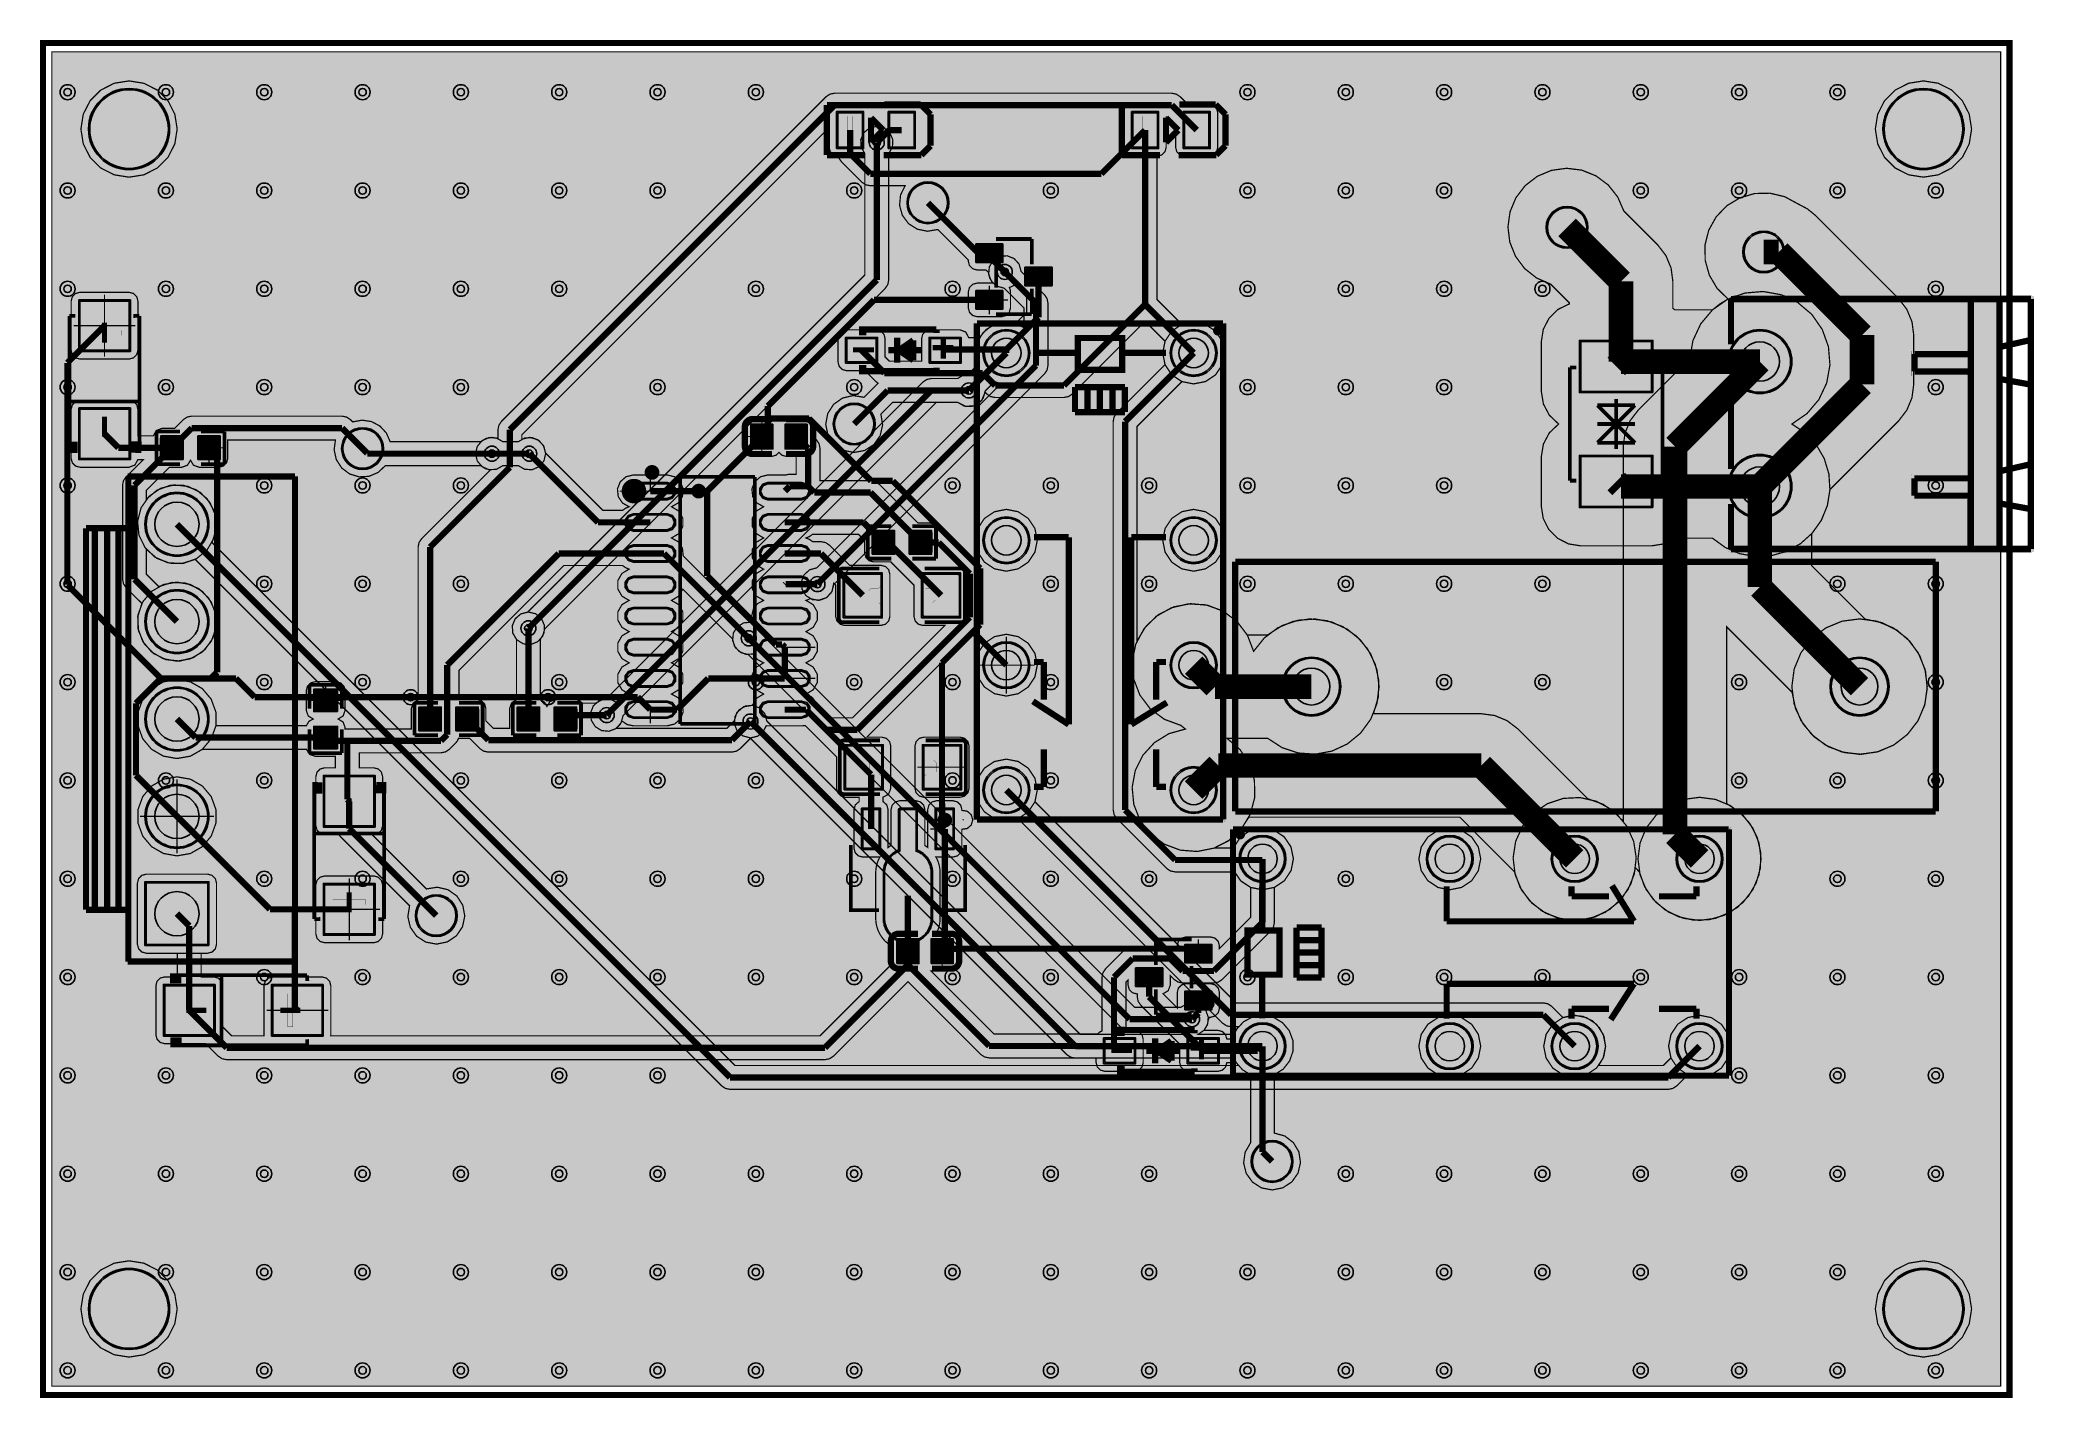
# Model space of a CAD drawing. Header units: millimetres. Extents: x -40.1 to 41, y -27.6 to 27.6.
import ezdxf

# ---------------------------------------------------------------- set-up
doc = ezdxf.new("R2010")
doc.units = ezdxf.units.MM
doc.header["$MEASUREMENT"] = 0
for name, color, linetype, true_color in [('Board-Outline-Layer', 7, 'Continuous', 0xff00ff), ('Bottom-Layer', 7, 'Continuous', 0x0000ff), ('Bottom-Paste-Mask-Layer', 7, 'Continuous', 0x800000), ('Bottom-Solder-Mask-Layer', 7, 'Continuous', 0xaa00ff), ('Document-Layer', 7, 'Continuous', 0xffffff), ('Hole-Layer', 7, 'Continuous', 0x222222), ('Multi-Layer', 7, 'Continuous', 0xc0c0c0), ('Top-Layer', 7, 'Continuous', 0xff0000), ('Top-Paste-Mask-Layer', 7, 'Continuous', 0x808080), ('Top-Silkscreen-Layer', 7, 'Continuous', 0xffcc00), ('Top-Solder-Mask-Layer', 7, 'Continuous', 0x800080)]:
    doc.layers.add(name, color=color, linetype=linetype, true_color=true_color)

msp = doc.modelspace()

# ---------------------------------------------------------------- hatches: boundary and pattern name
at = {"layer": 'Bottom-Layer'}
for points in [[(39.642, 27.142), (39.642, -27.142), (-39.642, -27.142), (-39.642, 27.142)], [(-38.458, 24), (-38.362, 23.395), (-38.084, 22.849), (-37.651, 22.416), (-37.105, 22.138), (-36.5, 22.042), (-35.895, 22.138), (-35.349, 22.416), (-34.916, 22.849), (-34.638, 23.395), (-34.542, 24), (-34.638, 24.605), (-34.916, 25.151), (-35.349, 25.584), (-35.895, 25.862), (-36.5, 25.958), (-37.105, 25.862), (-37.651, 25.584), (-38.084, 25.151), (-38.362, 24.605)], [(-38.1, 24, 1), (-34.9, 24, 1)], [(34.542, 24), (34.638, 23.395), (34.916, 22.849), (35.349, 22.416), (35.895, 22.138), (36.5, 22.042), (37.105, 22.138), (37.651, 22.416), (38.084, 22.849), (38.362, 23.395), (38.458, 24), (38.362, 24.605), (38.084, 25.151), (37.651, 25.584), (37.105, 25.862), (36.5, 25.958), (35.895, 25.862), (35.349, 25.584), (34.916, 25.151), (34.638, 24.605)], [(34.9, 24, 1), (38.1, 24, 1)], [(-20.277, 4.351), (-20.571, 4.27), (-20.798, 4.067), (-20.91, 3.783), (-20.883, 3.479), (-20.722, 3.219), (-20.463, 3.059), (-20.159, 3.032), (-19.875, 3.144), (-19.671, 3.371), (-19.591, 3.665), (-5.738, 17.518), (-5.632, 17.675), (-5.596, 17.861), (-5.596, 22.997), (-5.444, 23.262), (-5.428, 23.567), (-5.55, 23.846), (-5.784, 24.042), (-6.081, 24.112), (-6.378, 24.042), (-6.612, 23.846), (-6.733, 23.567), (-6.717, 23.262), (-6.566, 22.997), (-6.566, 18.062)], [(-17.089, 0.821), (-17.384, 0.74), (-17.611, 0.536), (-17.722, 0.252), (-17.695, -0.051), (-17.535, -0.311), (-17.275, -0.471), (-16.972, -0.498), (-16.688, -0.387), (-16.484, -0.16), (-16.403, 0.135), (-3.657, 12.881), (-2.786, 12.881), (-2.526, 12.731), (-2.226, 12.712), (-1.948, 12.827), (-1.75, 13.053), (-1.671, 13.343), (-1.288, 13.726), (-1.155, 13.68), (-1.018, 13.649), (-8.516, 6.151), (-8.811, 6.07), (-9.038, 5.866), (-9.149, 5.582), (-9.122, 5.279), (-8.962, 5.019), (-8.702, 4.859), (-8.399, 4.832), (-8.115, 4.943), (-7.911, 5.17), (-7.83, 5.465), (0.74, 14.035), (0.845, 14.192), (0.882, 14.378), (0.882, 16.918), (0.845, 17.104), (0.74, 17.261), (-0.21, 18.211), (-0.291, 18.506), (-0.495, 18.733), (-0.779, 18.844), (-1.082, 18.817), (-1.342, 18.657), (-1.502, 18.397), (-1.529, 18.094), (-1.418, 17.81), (-1.191, 17.606), (-0.896, 17.525), (-0.088, 16.717), (-0.088, 15.92), (-0.506, 16.111), (-0.965, 16.139), (-1.403, 16), (-1.762, 15.712), (-1.994, 15.316), (-2.068, 14.862), (-1.974, 14.412), (-2.357, 14.029), (-2.588, 13.979), (-2.786, 13.851), (-3.858, 13.851), (-4.044, 13.814), (-4.201, 13.709)], [(24.902, 12.573), (24.568, 12.137), (24.358, 11.629), (24.286, 11.085), (24.286, -4.152), (23.796, -3.675), (23.196, -3.348), (22.53, -3.196), (21.847, -3.229), (21.199, -3.446), (20.634, -3.83), (20.193, -4.352), (19.91, -4.975), (19.806, -5.65), (19.889, -6.329), (20.152, -6.96), (20.575, -7.496), (21.128, -7.898), (21.769, -8.135), (22.45, -8.19), (23.121, -8.059), (23.732, -7.752), (24.236, -7.29), (24.597, -6.71), (24.788, -6.054), (24.844, -6.117), (24.902, -6.178), (24.942, -6.218), (25.152, -6.813), (25.504, -7.337), (25.976, -7.756), (26.537, -8.044), (27.153, -8.183), (27.784, -8.163), (28.39, -7.986), (28.932, -7.663), (29.376, -7.215), (29.694, -6.67), (29.866, -6.063), (29.881, -5.432), (29.737, -4.817), (29.444, -4.258), (29.021, -3.79), (28.494, -3.442), (28.494, 3.748), (31.156, 1.087), (31.3, 0.408), (31.61, -0.212), (32.065, -0.736), (32.636, -1.129), (33.287, -1.367), (33.977, -1.435), (34.663, -1.328), (35.299, -1.054), (35.848, -0.629), (36.272, -0.081), (36.547, 0.556), (36.653, 1.241), (36.585, 1.931), (36.347, 2.582), (35.954, 3.153), (35.43, 3.608), (34.809, 3.918), (34.131, 4.062), (31.949, 6.244), (31.949, 7.532), (32.333, 8.062), (32.586, 8.666), (32.695, 9.311), (32.654, 9.965), (32.465, 10.591), (32.139, 11.159), (31.691, 11.637), (31.147, 12), (31.761, 12.424), (32.244, 12.993), (32.563, 13.668), (32.696, 14.402), (32.634, 15.146), (32.382, 15.848), (31.956, 16.461), (31.386, 16.942), (30.711, 17.26), (29.976, 17.391), (29.233, 17.328), (28.531, 17.074), (27.919, 16.646), (27.439, 16.075), (27.123, 15.399), (26.994, 14.664)], [(-1.71, 14.89, 1), (0.09, 14.89, 1)], [(6.81, 16.148), (6.329, 16.052), (5.92, 15.78), (5.648, 15.372), (5.552, 14.89), (5.648, 14.409), (5.92, 14), (6.329, 13.728), (6.81, 13.632), (7.291, 13.728), (7.7, 14), (7.972, 14.409), (8.068, 14.89), (7.972, 15.372), (7.7, 15.78), (7.291, 16.052)], [(5.91, 14.89, 1), (7.71, 14.89, 1)], [(28.595, 14.54, 1), (31.095, 14.54, 1)], [(-20.668, 10.309), (-20.403, 10.158), (-20.099, 10.141), (-19.819, 10.263), (-19.623, 10.497), (-19.553, 10.794), (-19.623, 11.091), (-19.819, 11.325), (-20.099, 11.447), (-20.403, 11.43), (-20.668, 11.279), (-21.288, 11.279), (-21.553, 11.43), (-21.858, 11.447), (-22.137, 11.325), (-22.333, 11.091), (-22.403, 10.794), (-22.333, 10.497), (-22.137, 10.263), (-21.858, 10.141), (-21.553, 10.158), (-21.288, 10.309)], [(28.595, 9.46, 1), (31.095, 9.46, 1)], [(-12.393, -14.923), (-12.236, -15.028), (-12.05, -15.065), (26.12, -15.065), (26.306, -15.028), (26.463, -14.923), (26.912, -14.474), (27.393, -14.568), (27.874, -14.471), (28.281, -14.198), (28.553, -13.79), (28.648, -13.309), (28.552, -12.828), (28.28, -12.42), (27.872, -12.148), (27.391, -12.052), (26.91, -12.147), (26.502, -12.419), (26.229, -12.826), (26.132, -13.307), (26.226, -13.788), (25.919, -14.095), (23.293, -14.095), (23.494, -13.735), (23.568, -13.329), (23.507, -12.921), (23.317, -12.555), (23.019, -12.27), (22.644, -12.097), (22.234, -12.054), (21.832, -12.146), (21.377, -11.691), (21.22, -11.586), (21.034, -11.549), (8.535, -11.549), (0.354, -3.368), (0.448, -2.887), (0.351, -2.406), (0.078, -1.999), (-0.33, -1.727), (-0.811, -1.632), (-1.292, -1.728), (-1.7, -2), (-1.972, -2.408), (-2.068, -2.889), (-1.973, -3.37), (-1.701, -3.778), (-1.294, -4.051), (-0.813, -4.148), (-0.332, -4.054), (7.991, -12.377), (8.148, -12.482), (8.334, -12.519), (8.632, -12.519), (8.529, -12.666), (8.449, -12.825), (6.999, -12.825), (7.235, -12.66), (7.379, -12.41), (7.403, -12.124), (7.304, -11.854), (7.1, -11.651), (6.829, -11.554), (6.542, -11.581), (6.294, -11.727), (4.407, -11.727), (-10.625, 3.305), (-10.706, 3.6), (-10.91, 3.827), (-11.194, 3.938), (-11.497, 3.911), (-11.757, 3.751), (-11.917, 3.491), (-11.944, 3.188), (-11.833, 2.904), (-11.606, 2.7), (-11.311, 2.619), (3.863, -12.555), (4.02, -12.66), (4.206, -12.697), (6.294, -12.697), (6.388, -12.77), (6.493, -12.825), (2.191, -12.825), (-10.555, -0.079), (-10.636, 0.216), (-10.84, 0.443), (-11.124, 0.554), (-11.427, 0.527), (-11.687, 0.367), (-11.847, 0.107), (-11.874, -0.196), (-11.763, -0.48), (-11.536, -0.684), (-11.241, -0.765), (1.647, -13.653), (1.804, -13.758), (1.99, -13.795), (8.449, -13.795), (8.528, -13.951), (8.627, -14.095), (-11.849, -14.095), (-33.123, 7.179), (-32.954, 7.72), (-32.984, 8.286), (-33.209, 8.807), (-33.6, 9.217), (-34.109, 9.466), (-34.673, 9.523), (-35.222, 9.381), (-35.687, 9.057), (-36.011, 8.592), (-36.153, 8.043), (-36.097, 7.479), (-35.847, 6.97), (-35.437, 6.579), (-34.916, 6.354), (-34.35, 6.324), (-33.809, 6.493)], [(-35.8, 7.92, 1), (-33.3, 7.92, 1)], [(-0.81, 8.528), (-1.291, 8.432), (-1.7, 8.16), (-1.972, 7.751), (-2.068, 7.27), (-1.972, 6.789), (-1.7, 6.38), (-1.291, 6.108), (-0.81, 6.012), (-0.329, 6.108), (0.08, 6.38), (0.352, 6.789), (0.448, 7.27), (0.352, 7.751), (0.08, 8.16), (-0.329, 8.432)], [(-1.71, 7.27, 1), (0.09, 7.27, 1)], [(6.81, 8.528), (6.329, 8.432), (5.92, 8.16), (5.648, 7.751), (5.552, 7.27), (5.648, 6.789), (5.92, 6.38), (6.329, 6.108), (6.81, 6.012), (7.291, 6.108), (7.7, 6.38), (7.972, 6.789), (8.068, 7.27), (7.972, 7.751), (7.7, 8.16), (7.291, 8.432)], [(5.91, 7.27, 1), (7.71, 7.27, 1)], [(-34.55, 2.352), (-34, 2.449), (-33.516, 2.728), (-33.157, 3.156), (-32.966, 3.681), (-32.966, 4.239), (-33.157, 4.764), (-33.516, 5.192), (-34, 5.471), (-34.55, 5.568), (-35.1, 5.471), (-35.584, 5.192), (-35.943, 4.764), (-36.134, 4.239), (-36.134, 3.681), (-35.943, 3.156), (-35.584, 2.728), (-35.1, 2.449)], [(-35.8, 3.96, 1), (-33.3, 3.96, 1)], [(6.263, -5.334), (6.957, -5.39), (7.639, -5.253), (8.258, -4.933), (8.764, -4.456), (9.12, -3.858), (9.297, -3.184), (9.282, -2.489), (9.076, -1.824), (8.695, -1.241), (8.168, -0.786), (9.823, -0.786), (10.405, -1.163), (11.063, -1.383), (11.754, -1.432), (12.436, -1.306), (13.065, -1.014), (13.601, -0.574), (14.011, -0.014), (14.267, 0.63), (14.354, 1.318), (14.267, 2.006), (14.011, 2.65), (13.601, 3.21), (13.065, 3.65), (12.436, 3.942), (11.754, 4.068), (11.063, 4.019), (10.405, 3.799), (9.823, 3.422), (8.99, 3.422), (8.556, 3.985), (7.981, 4.404), (7.312, 4.643), (6.602, 4.685), (5.909, 4.526), (5.289, 4.179), (4.791, 3.671), (4.456, 3.044), (4.311, 2.348), (4.367, 1.639), (4.621, 0.975), (5.05, 0.408), (5.622, -0.014), (6.289, -0.259), (6.382, -0.336), (6.478, -0.408), (5.808, -0.595), (5.215, -0.96), (4.745, -1.473), (4.435, -2.096), (4.308, -2.781), (4.375, -3.473), (4.629, -4.121), (5.053, -4.674), (5.612, -5.089)], [(-0.81, 3.448), (-1.291, 3.352), (-1.7, 3.08), (-1.972, 2.671), (-2.068, 2.19), (-1.972, 1.709), (-1.7, 1.3), (-1.291, 1.028), (-0.81, 0.932), (-0.329, 1.028), (0.08, 1.3), (0.352, 1.709), (0.448, 2.19), (0.352, 2.671), (0.08, 3.08), (-0.329, 3.352)], [(-1.71, 2.19, 1), (0.09, 2.19, 1)], [(5.91, 2.19, 1), (7.71, 2.19, 1)], [(10.45, 1.318, 1), (12.75, 1.318, 1)], [(32.75, 1.318, 1), (35.05, 1.318, 1)], [(-34.55, -1.608), (-34, -1.511), (-33.516, -1.232), (-33.157, -0.804), (-32.966, -0.279), (-32.966, 0.28), (-33.157, 0.804), (-33.516, 1.232), (-34, 1.511), (-34.55, 1.608), (-35.1, 1.511), (-35.584, 1.232), (-35.943, 0.804), (-36.134, 0.28), (-36.134, -0.279), (-35.943, -0.804), (-35.584, -1.232), (-35.1, -1.511)], [(-35.8, 0, 1), (-33.3, 0, 1)], [(-34.55, -5.568), (-34, -5.471), (-33.516, -5.192), (-33.157, -4.764), (-32.966, -4.239), (-32.966, -3.681), (-33.157, -3.156), (-33.516, -2.728), (-34, -2.449), (-34.55, -2.352), (-35.1, -2.449), (-35.584, -2.728), (-35.943, -3.156), (-36.134, -3.681), (-36.134, -4.239), (-35.943, -4.764), (-35.584, -5.192), (-35.1, -5.471)], [(-1.71, -2.89, 1), (0.09, -2.89, 1)], [(5.91, -2.89, 1), (7.71, -2.89, 1)], [(-35.8, -3.96, 1), (-33.3, -3.96, 1)], [(8.352, -5.69), (8.448, -6.171), (8.72, -6.58), (9.129, -6.852), (9.61, -6.948), (10.091, -6.852), (10.5, -6.58), (10.772, -6.171), (10.868, -5.69), (10.772, -5.209), (10.5, -4.8), (10.091, -4.528), (9.61, -4.432), (9.129, -4.528), (8.72, -4.8), (8.448, -5.209)], [(8.71, -5.69, 1), (10.51, -5.69, 1)], [(15.972, -5.69), (16.068, -6.171), (16.34, -6.58), (16.749, -6.852), (17.23, -6.948), (17.712, -6.852), (18.12, -6.58), (18.392, -6.171), (18.488, -5.69), (18.392, -5.209), (18.12, -4.8), (17.712, -4.528), (17.23, -4.432), (16.749, -4.528), (16.34, -4.8), (16.068, -5.209)], [(16.33, -5.69, 1), (18.13, -5.69, 1)], [(21.41, -5.69, 1), (23.21, -5.69, 1)], [(26.49, -5.69, 1), (28.29, -5.69, 1)], [(-32.942, -6.67), (-32.99, -6.491), (-33.121, -6.36), (-33.3, -6.312), (-35.8, -6.312), (-35.979, -6.36), (-36.11, -6.491), (-36.158, -6.67), (-36.158, -9.17), (-36.11, -9.349), (-35.979, -9.48), (-35.8, -9.528), (-33.3, -9.528), (-33.121, -9.48), (-32.99, -9.349), (-32.942, -9.17)], [(-33.3, -9.17), (-35.8, -9.17), (-35.8, -6.67), (-33.3, -6.67)], [(8.71, -13.31, 1), (10.51, -13.31, 1)], [(16.33, -13.31, 1), (18.13, -13.31, 1)], [(21.41, -13.31, 1), (23.21, -13.31, 1)], [(26.49, -13.31, 1), (28.29, -13.31, 1)], [(-38.458, -24), (-38.362, -24.605), (-38.084, -25.151), (-37.651, -25.584), (-37.105, -25.862), (-36.5, -25.958), (-35.895, -25.862), (-35.349, -25.584), (-34.916, -25.151), (-34.638, -24.605), (-34.542, -24), (-34.638, -23.395), (-34.916, -22.849), (-35.349, -22.416), (-35.895, -22.138), (-36.5, -22.042), (-37.105, -22.138), (-37.651, -22.416), (-38.084, -22.849), (-38.362, -23.395)], [(-38.1, -24, 1), (-34.9, -24, 1)], [(34.542, -24), (34.638, -24.605), (34.916, -25.151), (35.349, -25.584), (35.895, -25.862), (36.5, -25.958), (37.105, -25.862), (37.651, -25.584), (38.084, -25.151), (38.362, -24.605), (38.458, -24), (38.362, -23.395), (38.084, -22.849), (37.651, -22.416), (37.105, -22.138), (36.5, -22.042), (35.895, -22.138), (35.349, -22.416), (34.916, -22.849), (34.638, -23.395)], [(34.9, -24, 1), (38.1, -24, 1)]]:
    msp.add_hatch(color=256, dxfattribs=at).paths.add_polyline_path(points)
at = {"layer": 'Bottom-Paste-Mask-Layer'}
for points in [[(-38.1, 24, 1), (-34.9, 24, 1)], [(34.9, 24, 1), (38.1, 24, 1)], [(-1.71, 14.89, 1), (0.09, 14.89, 1)], [(5.91, 14.89, 1), (7.71, 14.89, 1)], [(28.595, 14.54, 1), (31.095, 14.54, 1)], [(28.595, 9.46, 1), (31.095, 9.46, 1)], [(-35.8, 7.92, 1), (-33.3, 7.92, 1)], [(-1.71, 7.27, 1), (0.09, 7.27, 1)], [(5.91, 7.27, 1), (7.71, 7.27, 1)], [(-35.8, 3.96, 1), (-33.3, 3.96, 1)], [(-1.71, 2.19, 1), (0.09, 2.19, 1)], [(5.91, 2.19, 1), (7.71, 2.19, 1)], [(10.45, 1.318, 1), (12.75, 1.318, 1)], [(32.75, 1.318, 1), (35.05, 1.318, 1)], [(-35.8, 0, 1), (-33.3, 0, 1)], [(-1.71, -2.89, 1), (0.09, -2.89, 1)], [(5.91, -2.89, 1), (7.71, -2.89, 1)], [(-35.8, -3.96, 1), (-33.3, -3.96, 1)], [(8.71, -5.69, 1), (10.51, -5.69, 1)], [(16.33, -5.69, 1), (18.13, -5.69, 1)], [(21.41, -5.69, 1), (23.21, -5.69, 1)], [(26.49, -5.69, 1), (28.29, -5.69, 1)], [(-33.3, -9.17), (-35.8, -9.17), (-35.8, -6.67), (-33.3, -6.67)], [(8.71, -13.31, 1), (10.51, -13.31, 1)], [(16.33, -13.31, 1), (18.13, -13.31, 1)], [(21.41, -13.31, 1), (23.21, -13.31, 1)], [(26.49, -13.31, 1), (28.29, -13.31, 1)], [(-38.1, -24, 1), (-34.9, -24, 1)], [(34.9, -24, 1), (38.1, -24, 1)]]:
    msp.add_hatch(color=256, dxfattribs=at).paths.add_polyline_path(points)
at = {"layer": 'Bottom-Solder-Mask-Layer'}
for points in [[(-38.151, 24, 1), (-34.849, 24, 1)], [(34.849, 24, 1), (38.151, 24, 1)], [(-1.761, 14.89, 1), (0.141, 14.89, 1)], [(5.859, 14.89, 1), (7.761, 14.89, 1)], [(28.544, 14.54, 1), (31.146, 14.54, 1)], [(28.544, 9.46, 1), (31.146, 9.46, 1)], [(-35.851, 7.92, 1), (-33.249, 7.92, 1)], [(-1.761, 7.27, 1), (0.141, 7.27, 1)], [(5.859, 7.27, 1), (7.761, 7.27, 1)], [(-35.851, 3.96, 1), (-33.249, 3.96, 1)], [(-1.761, 2.19, 1), (0.141, 2.19, 1)], [(5.859, 2.19, 1), (7.761, 2.19, 1)], [(10.399, 1.318, 1), (12.801, 1.318, 1)], [(32.699, 1.318, 1), (35.101, 1.318, 1)], [(-35.851, 0, 1), (-33.249, 0, 1)], [(-1.761, -2.89, 1), (0.141, -2.89, 1)], [(5.859, -2.89, 1), (7.761, -2.89, 1)], [(-35.851, -3.96, 1), (-33.249, -3.96, 1)], [(8.659, -5.69, 1), (10.561, -5.69, 1)], [(16.279, -5.69, 1), (18.181, -5.69, 1)], [(21.359, -5.69, 1), (23.261, -5.69, 1)], [(26.439, -5.69, 1), (28.341, -5.69, 1)], [(-33.249, -9.221), (-35.851, -9.221), (-35.851, -6.619), (-33.249, -6.619)], [(8.659, -13.31, 1), (10.561, -13.31, 1)], [(16.279, -13.31, 1), (18.181, -13.31, 1)], [(21.359, -13.31, 1), (23.261, -13.31, 1)], [(26.439, -13.31, 1), (28.341, -13.31, 1)], [(-38.151, -24, 1), (-34.849, -24, 1)], [(34.849, -24, 1), (38.151, -24, 1)]]:
    msp.add_hatch(color=256, dxfattribs=at).paths.add_polyline_path(points)
at = {"layer": 'Document-Layer'}
for points in [[(-7.056, 24.513), (-7.056, 23.413), (-7.256, 23.413), (-7.256, 24.513)], [(-7.056, 24.513), (-7.056, 23.413), (-7.256, 23.413), (-7.256, 24.513)], [(4.943, 24.513), (4.943, 23.413), (4.743, 23.413), (4.743, 24.513)], [(4.943, 24.513), (4.943, 23.413), (4.743, 23.413), (4.743, 24.513)], [(-6.609, 23.897), (-7.709, 23.897), (-7.709, 24.097), (-6.609, 24.097)], [(-6.609, 23.897), (-7.709, 23.897), (-7.709, 24.097), (-6.609, 24.097)], [(-5.621, 24.066), (-4.521, 24.066), (-4.521, 23.866), (-5.621, 23.866)], [(-5.621, 24.066), (-4.521, 24.066), (-4.521, 23.866), (-5.621, 23.866)], [(5.39, 23.897), (4.29, 23.897), (4.29, 24.097), (5.39, 24.097)], [(5.39, 23.897), (4.29, 23.897), (4.29, 24.097), (5.39, 24.097)], [(6.378, 24.066), (7.478, 24.066), (7.478, 23.866), (6.378, 23.866)], [(6.378, 24.066), (7.478, 24.066), (7.478, 23.866), (6.378, 23.866)], [(28.672, 7.027), (40.745, 7.027), (40.745, 16.973), (28.772, 16.973), (28.662, 17.037), (28.662, 17.164), (28.772, 17.227), (40.872, 17.227), (40.962, 17.19), (40.999, 17.1), (40.999, 6.9), (40.962, 6.81), (40.872, 6.773), (28.672, 6.773), (28.562, 6.837), (28.562, 6.964)], [(28.672, 7.027), (40.745, 7.027), (40.745, 16.973), (28.772, 16.973), (28.662, 17.037), (28.662, 17.164), (28.772, 17.227), (40.872, 17.227), (40.962, 17.19), (40.999, 17.1), (40.999, 6.9), (40.962, 6.81), (40.872, 6.773), (28.672, 6.773), (28.562, 6.837), (28.562, 6.964)], [(38.28, 6.92), (38.28, 8.952), (36.012, 8.952), (36.003, 8.943), (36.003, 9.912), (36.031, 9.94), (38.251, 9.94), (38.27, 9.959), (38.27, 13.994), (38.28, 14.004), (36.04, 14.004), (36.012, 13.976), (36.012, 14.963), (36.022, 14.973), (38.289, 14.973), (38.298, 14.982), (38.298, 17.202), (38.308, 17.212), (38.552, 17.212), (38.552, 6.93), (38.562, 6.92)], [(38.28, 6.92), (38.28, 8.952), (36.012, 8.952), (36.003, 8.943), (36.003, 9.912), (36.031, 9.94), (38.251, 9.94), (38.27, 9.959), (38.27, 13.994), (38.28, 14.004), (36.04, 14.004), (36.012, 13.976), (36.012, 14.963), (36.022, 14.973), (38.289, 14.973), (38.298, 14.982), (38.298, 17.202), (38.308, 17.212), (38.552, 17.212), (38.552, 6.93), (38.562, 6.92)], [(-36.822, 15.815), (-36.822, 15.612), (-38.172, 15.612), (-38.172, 15.815)], [(-36.822, 15.815), (-36.822, 15.612), (-38.172, 15.612), (-38.172, 15.815)], [(-37.396, 16.119), (-37.396, 15.309), (-37.598, 15.309), (-37.598, 16.119)], [(-37.396, 16.119), (-37.396, 15.309), (-37.598, 15.309), (-37.598, 16.119)], [(-5.4, 15), (-4.8, 15.6), (-4.8, 14.4)], [(-5.4, 15), (-4.8, 15.6), (-4.8, 14.4)], [(-3.475, 14.662), (-3.475, 15.504), (-3.268, 15.504), (-3.268, 14.661)], [(-3.475, 14.662), (-3.475, 15.504), (-3.268, 15.504), (-3.268, 14.661)], [(-7.042, 15.124), (-6.2, 15.124), (-6.2, 14.917), (-7.042, 14.917)], [(-7.042, 15.124), (-6.2, 15.124), (-6.2, 14.917), (-7.042, 14.917)], [(-3.81, 15.212), (-2.968, 15.212), (-2.968, 15.005), (-3.811, 15.005)], [(-3.81, 15.212), (-2.968, 15.212), (-2.968, 15.005), (-3.811, 15.005)], [(-37.396, 11.484), (-37.598, 11.484), (-37.598, 12.294), (-37.396, 12.294)], [(-37.396, 11.484), (-37.598, 11.484), (-37.598, 12.294), (-37.396, 12.294)], [(-27.644, -3.226), (-27.442, -3.226), (-27.442, -4.036), (-27.644, -4.036)], [(-27.644, -3.226), (-27.442, -3.226), (-27.442, -4.036), (-27.644, -4.036)], [(-27.644, -7.861), (-27.644, -7.051), (-27.442, -7.051), (-27.442, -7.861)], [(-27.644, -7.861), (-27.644, -7.051), (-27.442, -7.051), (-27.442, -7.861)], [(-28.218, -7.557), (-28.218, -7.354), (-26.868, -7.354), (-26.868, -7.557)], [(-28.218, -7.557), (-28.218, -7.354), (-26.868, -7.354), (-26.868, -7.557)], [(-29.836, -12.525), (-30.039, -12.525), (-30.039, -11.175), (-29.836, -11.175)], [(-29.836, -12.525), (-30.039, -12.525), (-30.039, -11.175), (-29.836, -11.175)], [(-34.168, -11.951), (-34.168, -11.749), (-33.358, -11.749), (-33.358, -11.951)], [(-34.168, -11.951), (-34.168, -11.749), (-33.358, -11.749), (-33.358, -11.951)], [(-29.533, -11.951), (-30.343, -11.951), (-30.343, -11.749), (-29.533, -11.749)], [(-29.533, -11.951), (-30.343, -11.951), (-30.343, -11.749), (-29.533, -11.749)], [(5.1, -13.5), (5.7, -12.9), (5.7, -14.1)], [(5.1, -13.5), (5.7, -12.9), (5.7, -14.1)], [(3.458, -13.376), (4.3, -13.376), (4.3, -13.583), (3.458, -13.583)], [(3.458, -13.376), (4.3, -13.376), (4.3, -13.583), (3.458, -13.583)], [(6.69, -13.288), (7.532, -13.288), (7.532, -13.495), (6.689, -13.495)], [(6.69, -13.288), (7.532, -13.288), (7.532, -13.495), (6.689, -13.495)], [(7.025, -13.838), (7.025, -12.996), (7.232, -12.996), (7.232, -13.839)], [(7.025, -13.838), (7.025, -12.996), (7.232, -12.996), (7.232, -13.839)]]:
    msp.add_hatch(color=256, dxfattribs=at).paths.add_polyline_path(points)
at = {"layer": 'Hole-Layer'}
for points in [[(-38.1, 24, 1), (-34.9, 24, 1)], [(34.9, 24, 1), (38.1, 24, 1)], [(-1.41, 14.89, 1), (-0.21, 14.89, 1)], [(6.21, 14.89, 1), (7.41, 14.89, 1)], [(29.045, 14.54, 1), (30.645, 14.54, 1)], [(29.045, 9.46, 1), (30.645, 9.46, 1)], [(-35.45, 7.92, 1), (-33.65, 7.92, 1)], [(-1.41, 7.27, 1), (-0.21, 7.27, 1)], [(6.21, 7.27, 1), (7.41, 7.27, 1)], [(-35.45, 3.96, 1), (-33.65, 3.96, 1)], [(-1.41, 2.19, 1), (-0.21, 2.19, 1)], [(6.21, 2.19, 1), (7.41, 2.19, 1)], [(10.85, 1.318, 1), (12.35, 1.318, 1)], [(33.15, 1.318, 1), (34.65, 1.318, 1)], [(-35.45, 0, 1), (-33.65, 0, 1)], [(-1.41, -2.89, 1), (-0.21, -2.89, 1)], [(6.21, -2.89, 1), (7.41, -2.89, 1)], [(-35.45, -3.96, 1), (-33.65, -3.96, 1)], [(9.01, -5.69, 1), (10.21, -5.69, 1)], [(16.63, -5.69, 1), (17.83, -5.69, 1)], [(21.71, -5.69, 1), (22.91, -5.69, 1)], [(26.79, -5.69, 1), (27.99, -5.69, 1)], [(-35.45, -7.92, 1), (-33.65, -7.92, 1)], [(9.01, -13.31, 1), (10.21, -13.31, 1)], [(16.63, -13.31, 1), (17.83, -13.31, 1)], [(21.71, -13.31, 1), (22.91, -13.31, 1)], [(26.79, -13.31, 1), (27.99, -13.31, 1)], [(-38.1, -24, 1), (-34.9, -24, 1)], [(34.9, -24, 1), (38.1, -24, 1)]]:
    msp.add_hatch(color=256, dxfattribs=at).paths.add_polyline_path(points)
at = {"layer": 'Multi-Layer'}
for points in [[(-38.1, 24, 1), (-34.9, 24, 1)], [(-38.1, 24, 1), (-34.9, 24, 1)], [(-38.1, 24, 1), (-34.9, 24, 1)], [(34.9, 24, 1), (38.1, 24, 1)], [(34.9, 24, 1), (38.1, 24, 1)], [(34.9, 24, 1), (38.1, 24, 1)], [(-1.71, 14.89, 1), (0.09, 14.89, 1)], [(-1.71, 14.89, 1), (0.09, 14.89, 1)], [(-1.71, 14.89, 1), (0.09, 14.89, 1)], [(5.91, 14.89, 1), (7.71, 14.89, 1)], [(5.91, 14.89, 1), (7.71, 14.89, 1)], [(5.91, 14.89, 1), (7.71, 14.89, 1)], [(28.595, 14.54, 1), (31.095, 14.54, 1)], [(28.595, 14.54, 1), (31.095, 14.54, 1)], [(28.595, 14.54, 1), (31.095, 14.54, 1)], [(28.595, 9.46, 1), (31.095, 9.46, 1)], [(28.595, 9.46, 1), (31.095, 9.46, 1)], [(28.595, 9.46, 1), (31.095, 9.46, 1)], [(-35.8, 7.92, 1), (-33.3, 7.92, 1)], [(-35.8, 7.92, 1), (-33.3, 7.92, 1)], [(-35.8, 7.92, 1), (-33.3, 7.92, 1)], [(-1.71, 7.27, 1), (0.09, 7.27, 1)], [(-1.71, 7.27, 1), (0.09, 7.27, 1)], [(-1.71, 7.27, 1), (0.09, 7.27, 1)], [(5.91, 7.27, 1), (7.71, 7.27, 1)], [(5.91, 7.27, 1), (7.71, 7.27, 1)], [(5.91, 7.27, 1), (7.71, 7.27, 1)], [(-35.8, 3.96, 1), (-33.3, 3.96, 1)], [(-35.8, 3.96, 1), (-33.3, 3.96, 1)], [(-35.8, 3.96, 1), (-33.3, 3.96, 1)], [(-1.71, 2.19, 1), (0.09, 2.19, 1)], [(-1.71, 2.19, 1), (0.09, 2.19, 1)], [(-1.71, 2.19, 1), (0.09, 2.19, 1)], [(5.91, 2.19, 1), (7.71, 2.19, 1)], [(5.91, 2.19, 1), (7.71, 2.19, 1)], [(5.91, 2.19, 1), (7.71, 2.19, 1)], [(10.45, 1.318, 1), (12.75, 1.318, 1)], [(10.45, 1.318, 1), (12.75, 1.318, 1)], [(10.45, 1.318, 1), (12.75, 1.318, 1)], [(32.75, 1.318, 1), (35.05, 1.318, 1)], [(32.75, 1.318, 1), (35.05, 1.318, 1)], [(32.75, 1.318, 1), (35.05, 1.318, 1)], [(-35.8, 0, 1), (-33.3, 0, 1)], [(-35.8, 0, 1), (-33.3, 0, 1)], [(-35.8, 0, 1), (-33.3, 0, 1)], [(-1.71, -2.89, 1), (0.09, -2.89, 1)], [(-1.71, -2.89, 1), (0.09, -2.89, 1)], [(-1.71, -2.89, 1), (0.09, -2.89, 1)], [(5.91, -2.89, 1), (7.71, -2.89, 1)], [(5.91, -2.89, 1), (7.71, -2.89, 1)], [(5.91, -2.89, 1), (7.71, -2.89, 1)], [(-35.8, -3.96, 1), (-33.3, -3.96, 1)], [(-35.8, -3.96, 1), (-33.3, -3.96, 1)], [(-35.8, -3.96, 1), (-33.3, -3.96, 1)], [(8.71, -5.69, 1), (10.51, -5.69, 1)], [(8.71, -5.69, 1), (10.51, -5.69, 1)], [(8.71, -5.69, 1), (10.51, -5.69, 1)], [(16.33, -5.69, 1), (18.13, -5.69, 1)], [(16.33, -5.69, 1), (18.13, -5.69, 1)], [(16.33, -5.69, 1), (18.13, -5.69, 1)], [(21.41, -5.69, 1), (23.21, -5.69, 1)], [(21.41, -5.69, 1), (23.21, -5.69, 1)], [(21.41, -5.69, 1), (23.21, -5.69, 1)], [(26.49, -5.69, 1), (28.29, -5.69, 1)], [(26.49, -5.69, 1), (28.29, -5.69, 1)], [(26.49, -5.69, 1), (28.29, -5.69, 1)], [(-33.3, -9.17), (-35.8, -9.17), (-35.8, -6.67), (-33.3, -6.67)], [(-33.3, -9.17), (-35.8, -9.17), (-35.8, -6.67), (-33.3, -6.67)], [(-33.3, -9.17), (-35.8, -9.17), (-35.8, -6.67), (-33.3, -6.67)], [(8.71, -13.31, 1), (10.51, -13.31, 1)], [(8.71, -13.31, 1), (10.51, -13.31, 1)], [(8.71, -13.31, 1), (10.51, -13.31, 1)], [(16.33, -13.31, 1), (18.13, -13.31, 1)], [(16.33, -13.31, 1), (18.13, -13.31, 1)], [(16.33, -13.31, 1), (18.13, -13.31, 1)], [(21.41, -13.31, 1), (23.21, -13.31, 1)], [(21.41, -13.31, 1), (23.21, -13.31, 1)], [(21.41, -13.31, 1), (23.21, -13.31, 1)], [(26.49, -13.31, 1), (28.29, -13.31, 1)], [(26.49, -13.31, 1), (28.29, -13.31, 1)], [(26.49, -13.31, 1), (28.29, -13.31, 1)], [(-38.1, -24, 1), (-34.9, -24, 1)], [(-38.1, -24, 1), (-34.9, -24, 1)], [(-38.1, -24, 1), (-34.9, -24, 1)], [(34.9, -24, 1), (38.1, -24, 1)], [(34.9, -24, 1), (38.1, -24, 1)], [(34.9, -24, 1), (38.1, -24, 1)]]:
    msp.add_hatch(color=256, dxfattribs=at).paths.add_polyline_path(points)
at = {"layer": 'Top-Layer'}
for points in [[(39.642, 27.142), (39.642, -27.142), (-39.642, -27.142), (-39.642, 27.142)], [(-29.281, -1.239), (-29.154, -1.437), (-28.932, -1.515), (-28.106, -1.515), (-28.106, -1.985), (-28.543, -1.985), (-28.722, -2.033), (-28.853, -2.164), (-28.901, -2.343), (-28.901, -4.343), (-28.853, -4.522), (-28.722, -4.653), (-28.543, -4.701), (-27.962, -4.701), (-27.927, -4.753), (-27.886, -4.8), (-25.087, -7.599), (-25.158, -8.039), (-25.057, -8.473), (-24.8, -8.837), (-24.425, -9.077), (-23.987, -9.158), (-23.551, -9.067), (-23.181, -8.819), (-22.933, -8.449), (-22.842, -8.013), (-22.923, -7.575), (-23.163, -7.2), (-23.527, -6.943), (-23.961, -6.843), (-24.401, -6.913), (-26.613, -4.701), (-26.543, -4.701), (-26.364, -4.653), (-26.233, -4.522), (-26.185, -4.343), (-26.185, -2.343), (-26.233, -2.164), (-26.364, -2.033), (-26.543, -1.985), (-27.136, -1.985), (-27.136, -1.375), (-23.811, -1.375), (-23.625, -1.338), (-23.468, -1.233), (-23.214, -0.979), (-23.144, -0.891), (-23.097, -0.79), (-22.643, -0.79), (-22.229, -1.204), (-22.072, -1.309), (-21.886, -1.346), (-11.977, -1.346), (-11.791, -1.309), (-11.634, -1.204), (-11.195, -0.765), (-10.924, -0.697), (-10.706, -0.523), (-10.578, -0.275), (-10.542, -0.278), (-10.507, -0.279), (-9.138, -0.279), (-9.067, -0.275), (-8.996, -0.264), (-7.713, -1.546), (-7.713, -2.825), (-7.665, -3.004), (-7.534, -3.135), (-7.355, -3.183), (-6.799, -3.183), (-6.799, -3.358), (-6.951, -3.49), (-7.008, -3.683), (-7.008, -5.258), (-6.96, -5.437), (-6.829, -5.568), (-6.65, -5.616), (-5.978, -5.616), (-5.966, -5.616), (-5.954, -5.616), (-5.955, -5.617), (-5.956, -5.618), (-5.977, -5.657), (-5.981, -5.665), (-5.985, -5.673), (-6.004, -5.713), (-6.007, -5.72), (-6.011, -5.728), (-6.028, -5.769), (-6.031, -5.777), (-6.034, -5.785), (-6.049, -5.826), (-6.052, -5.834), (-6.055, -5.842), (-6.068, -5.885), (-6.071, -5.893), (-6.073, -5.901), (-6.084, -5.944), (-6.086, -5.952), (-6.088, -5.96), (-6.097, -6.004), (-6.099, -6.012), (-6.101, -6.02), (-6.108, -6.064), (-6.109, -6.073), (-6.11, -6.081), (-6.115, -6.125), (-6.116, -6.134), (-6.117, -6.142), (-6.12, -6.186), (-6.121, -6.195), (-6.121, -6.203), (-6.122, -6.247), (-6.122, -6.252), (-6.122, -6.256), (-6.122, -8.11), (-6.122, -8.115), (-6.122, -8.119), (-6.121, -8.163), (-6.121, -8.172), (-6.12, -8.18), (-6.117, -8.224), (-6.116, -8.233), (-6.115, -8.241), (-6.11, -8.285), (-6.109, -8.294), (-6.108, -8.302), (-6.101, -8.346), (-6.099, -8.354), (-6.097, -8.362), (-6.088, -8.406), (-6.086, -8.414), (-6.084, -8.422), (-6.073, -8.465), (-6.071, -8.473), (-6.068, -8.481), (-6.055, -8.524), (-6.052, -8.532), (-6.049, -8.54), (-6.034, -8.582), (-6.031, -8.59), (-6.028, -8.597), (-6.011, -8.638), (-6.007, -8.646), (-6.004, -8.653), (-5.985, -8.694), (-5.981, -8.701), (-5.977, -8.709), (-5.956, -8.748), (-5.952, -8.755), (-5.948, -8.763), (-5.925, -8.801), (-5.92, -8.808), (-5.916, -8.815), (-5.891, -8.852), (-5.886, -8.859), (-5.882, -8.866), (-5.855, -8.902), (-5.85, -8.909), (-5.845, -8.915), (-5.817, -8.95), (-5.812, -8.956), (-5.806, -8.963), (-5.776, -8.996), (-5.771, -9.002), (-5.765, -9.008), (-5.734, -9.04), (-5.728, -9.046), (-5.722, -9.052), (-5.689, -9.082), (-5.683, -9.088), (-5.677, -9.093), (-5.643, -9.122), (-5.636, -9.127), (-5.63, -9.133), (-5.594, -9.16), (-5.588, -9.165), (-5.581, -9.17), (-5.577, -9.172), (-5.577, -9.897), (-5.569, -9.972), (-5.546, -10.044), (-8.39, -12.889), (-28.294, -12.889), (-28.292, -12.869), (-28.292, -12.85), (-28.292, -10.85), (-28.34, -10.671), (-28.471, -10.54), (-28.65, -10.492), (-30.65, -10.492), (-30.829, -10.54), (-30.96, -10.671), (-31.008, -10.85), (-31.008, -12.85), (-31.008, -12.869), (-31.006, -12.889), (-32.325, -12.889), (-32.692, -12.522), (-32.692, -10.85), (-32.74, -10.671), (-32.871, -10.54), (-33.05, -10.492), (-33.565, -10.492), (-33.565, -9.528), (-33.3, -9.528), (-33.121, -9.48), (-32.99, -9.349), (-32.942, -9.17), (-32.942, -6.67), (-32.99, -6.491), (-33.121, -6.36), (-33.3, -6.312), (-35.8, -6.312), (-35.979, -6.36), (-36.11, -6.491), (-36.158, -6.67), (-36.158, -9.17), (-36.11, -9.349), (-35.979, -9.48), (-35.8, -9.528), (-34.535, -9.528), (-34.535, -10.492), (-35.05, -10.492), (-35.229, -10.54), (-35.36, -10.671), (-35.408, -10.85), (-35.408, -12.85), (-35.36, -13.029), (-35.229, -13.16), (-35.05, -13.208), (-33.378, -13.208), (-32.869, -13.717), (-32.712, -13.822), (-32.526, -13.859), (-8.189, -13.859), (-8.004, -13.822), (-7.846, -13.717), (-4.814, -10.685), (-1.855, -13.644), (-1.698, -13.749), (-1.512, -13.786), (2.842, -13.786), (2.842, -13.975), (2.89, -14.154), (3.021, -14.285), (3.2, -14.333), (4.4, -14.333), (4.579, -14.285), (4.71, -14.154), (4.758, -13.975), (4.758, -13.025), (4.71, -12.846), (4.579, -12.715), (4.4, -12.667), (4.053, -12.667), (4.053, -10.708), (4.142, -10.619), (4.142, -10.825), (4.19, -11.004), (4.321, -11.135), (4.5, -11.183), (4.515, -11.183), (4.515, -11.3), (4.552, -11.486), (4.657, -11.643), (6.242, -13.228), (6.242, -13.975), (6.29, -14.154), (6.421, -14.285), (6.6, -14.333), (7.8, -14.333), (7.976, -14.287), (8.107, -14.16), (8.158, -13.985), (8.548, -13.985), (8.799, -14.272), (9.125, -14.471), (9.125, -17.241), (8.905, -17.622), (8.843, -18.057), (8.948, -18.484), (9.204, -18.841), (9.574, -19.077), (10.006, -19.158), (10.437, -19.072), (10.805, -18.832), (11.057, -18.472), (11.157, -18.044), (11.091, -17.61), (10.867, -17.232), (10.518, -16.964), (10.095, -16.846), (10.095, -14.471), (10.454, -14.243), (10.717, -13.908), (10.853, -13.504), (10.847, -13.079), (10.699, -12.679), (10.426, -12.353), (10.06, -12.135), (9.643, -12.052), (9.221, -12.113), (8.845, -12.312), (8.555, -12.624), (8.387, -13.015), (8.158, -13.015), (8.107, -12.84), (7.976, -12.713), (7.8, -12.667), (7.229, -12.667), (7.361, -12.46), (7.409, -12.219), (7.433, -12.177), (7.452, -12.133), (7.5, -12.133), (7.679, -12.085), (7.81, -11.954), (7.858, -11.775), (7.858, -11.125), (7.81, -10.946), (7.679, -10.815), (7.5, -10.767), (6.5, -10.767), (6.321, -10.815), (6.19, -10.946), (6.142, -11.125), (6.142, -11.756), (5.564, -11.177), (5.775, -11.055), (5.858, -10.825), (5.858, -10.435), (6.019, -10.596), (6.176, -10.701), (6.362, -10.738), (7.632, -10.738), (7.818, -10.701), (7.975, -10.596), (9.953, -8.618), (10.058, -8.46), (10.095, -8.275), (10.095, -6.851), (10.505, -6.574), (10.777, -6.16), (10.868, -5.674), (10.765, -5.19), (10.483, -4.784), (10.065, -4.517), (9.578, -4.432), (9.095, -4.542), (8.692, -4.829), (8.431, -5.25), (7.649, -5.25), (8.222, -4.958), (8.702, -4.53), (9.058, -3.994), (17.638, -3.994), (19.862, -6.218), (20.089, -6.847), (20.475, -7.394), (20.992, -7.819), (21.602, -8.092), (22.264, -8.194), (22.928, -8.117), (23.549, -7.866), (24.081, -7.461), (24.486, -6.929), (24.737, -6.308), (24.814, -5.644), (24.712, -4.982), (24.439, -4.372), (24.014, -3.855), (23.467, -3.469), (22.838, -3.242), (19.998, -0.402), (19.562, -0.068), (19.055, 0.142), (18.51, 0.214), (14.123, 0.214), (14.318, 0.874), (14.343, 1.562), (14.197, 2.234), (13.889, 2.849), (13.439, 3.369), (12.873, 3.76), (12.228, 4), (11.544, 4.072), (10.863, 3.972), (10.228, 3.706), (9.679, 3.292), (9.25, 2.754), (9, 3.404), (8.581, 3.96), (8.025, 4.379), (7.375, 4.629), (6.682, 4.691), (5.998, 4.559), (5.377, 4.244), (4.867, 3.77), (4.507, 3.174), (4.507, 11.901), (6.332, 13.726), (6.813, 13.632), (7.294, 13.729), (7.701, 14.002), (7.973, 14.409), (8.068, 14.89), (7.973, 15.371), (7.701, 15.779), (7.294, 16.051), (6.813, 16.148), (6.332, 16.054), (5.319, 17.067), (5.319, 22.899), (5.334, 22.899), (5.513, 22.947), (5.644, 23.078), (5.692, 23.257), (5.692, 24.488), (5.717, 24.488), (6.076, 24.129), (6.076, 23.257), (6.124, 23.078), (6.255, 22.947), (6.434, 22.899), (7.434, 22.899), (7.613, 22.947), (7.744, 23.078), (7.792, 23.257), (7.792, 24.657), (7.744, 24.836), (7.613, 24.967), (7.434, 25.015), (6.562, 25.015), (6.261, 25.316), (6.104, 25.421), (5.918, 25.458), (-7.798, 25.458), (-7.983, 25.421), (-8.141, 25.316), (-21.349, 12.108), (-21.454, 11.951), (-21.491, 11.765), (-21.491, 11.409), (-21.736, 11.457), (-21.981, 11.412), (-22.192, 11.279), (-25.876, 11.279), (-26.031, 11.634), (-26.294, 11.918), (-26.637, 12.1), (-27.02, 12.158), (-27.401, 12.087), (-27.493, 12.179), (-27.65, 12.284), (-27.836, 12.321), (-33.95, 12.321), (-34.136, 12.284), (-34.293, 12.179), (-34.649, 11.823), (-35.157, 11.823), (-35.39, 11.736), (-35.511, 11.518), (-36.139, 11.518), (-36.139, 12.601), (-36.187, 12.78), (-36.318, 12.911), (-36.497, 12.959), (-38.497, 12.959), (-38.676, 12.911), (-38.807, 12.78), (-38.855, 12.601), (-38.855, 10.601), (-38.807, 10.422), (-38.676, 10.291), (-38.497, 10.243), (-36.497, 10.243), (-36.263, 10.33), (-36.143, 10.548), (-35.925, 10.548), (-36.621, 9.852), (-36.726, 9.695), (-36.763, 9.509), (-36.763, 5.687), (-36.726, 5.502), (-36.621, 5.344), (-35.977, 4.701), (-36.146, 4.16), (-36.116, 3.594), (-35.891, 3.073), (-35.5, 2.663), (-34.991, 2.414), (-34.427, 2.357), (-33.878, 2.499), (-33.413, 2.823), (-33.089, 3.288), (-32.947, 3.837), (-33.004, 4.401), (-33.253, 4.91), (-33.663, 5.302), (-34.184, 5.526), (-34.75, 5.556), (-35.291, 5.387), (-35.792, 5.888), (-35.792, 6.899), (-35.366, 6.534), (-34.841, 6.338), (-34.28, 6.335), (-33.752, 6.524), (-33.321, 6.883), (-33.04, 7.368), (-32.942, 7.92), (-33.04, 8.472), (-33.321, 8.957), (-33.752, 9.316), (-34.28, 9.505), (-34.841, 9.502), (-35.366, 9.306), (-35.792, 8.941), (-35.792, 9.308), (-34.858, 10.243), (-34.35, 10.243), (-34.125, 10.322), (-34, 10.526), (-33.875, 10.322), (-33.65, 10.243), (-32.843, 10.243), (-32.664, 10.291), (-32.533, 10.422), (-32.485, 10.601), (-32.485, 11.351), (-28.104, 11.351), (-28.157, 10.95), (-28.069, 10.555), (-27.851, 10.214), (-27.528, 9.969), (-27.141, 9.851), (-26.737, 9.872), (-26.365, 10.031), (-26.071, 10.309), (-22.192, 10.309), (-22.01, 10.188), (-21.799, 10.134), (-24.596, 7.336), (-24.702, 7.179), (-24.739, 6.993), (-24.739, 0.781), (-24.937, 0.654), (-25.015, 0.432), (-25.015, -0.405), (-27.71, -0.405), (-27.71, -0.35), (-27.789, -0.125), (-27.993, 0), (-27.789, 0.125), (-27.71, 0.35), (-27.71, 1.157), (-27.758, 1.336), (-27.889, 1.467), (-28.068, 1.515), (-28.932, 1.515), (-29.111, 1.467), (-29.242, 1.336), (-29.29, 1.157), (-29.29, 0.35), (-29.211, 0.125), (-29.007, 0), (-29.183, -0.095), (-29.281, -0.268), (-32.965, -0.268), (-32.968, 0.289), (-33.161, 0.811), (-33.522, 1.237), (-34.005, 1.513), (-34.554, 1.608), (-35.103, 1.51), (-35.585, 1.231), (-35.943, 0.804), (-36.134, 0.281), (-36.134, -0.276), (-35.945, -0.8), (-35.588, -1.228), (-35.106, -1.509), (-34.558, -1.608), (-34.009, -1.514), (-33.525, -1.239)], [(-38.458, 24), (-38.362, 23.395), (-38.084, 22.849), (-37.651, 22.416), (-37.105, 22.138), (-36.5, 22.042), (-35.895, 22.138), (-35.349, 22.416), (-34.916, 22.849), (-34.638, 23.395), (-34.542, 24), (-34.638, 24.605), (-34.916, 25.151), (-35.349, 25.584), (-35.895, 25.862), (-36.5, 25.958), (-37.105, 25.862), (-37.651, 25.584), (-38.084, 25.151), (-38.362, 24.605)], [(-38.1, 24, 1), (-34.9, 24, 1)], [(34.542, 24), (34.638, 23.395), (34.916, 22.849), (35.349, 22.416), (35.895, 22.138), (36.5, 22.042), (37.105, 22.138), (37.651, 22.416), (38.084, 22.849), (38.362, 23.395), (38.458, 24), (38.362, 24.605), (38.084, 25.151), (37.651, 25.584), (37.105, 25.862), (36.5, 25.958), (35.895, 25.862), (35.349, 25.584), (34.916, 25.151), (34.638, 24.605)], [(34.9, 24, 1), (38.1, 24, 1)], [(-7.665, 23.257), (-7.665, 24.657), (-6.665, 24.657), (-6.665, 23.257)], [(-5.565, 23.257), (-5.565, 24.657), (-4.565, 24.657), (-4.565, 23.257)], [(4.334, 23.257), (4.334, 24.657), (5.334, 24.657), (5.334, 23.257)], [(6.434, 23.257), (6.434, 24.657), (7.434, 24.657), (7.434, 23.257)], [(-1.952, 3.792), (-1.846, 3.949), (-1.809, 4.135), (-1.809, 5.913), (-1.846, 6.099), (-1.952, 6.256), (-3.222, 7.526), (-3.37, 7.628), (-3.546, 7.668), (-3.667, 7.886), (-3.9, 7.973), (-4.408, 7.973), (-5.993, 9.558), (-6.15, 9.663), (-6.336, 9.7), (-8.39, 9.7), (-8.39, 11.009), (-8.427, 11.194), (-8.533, 11.352), (-8.6, 11.419), (-8.6, 11.941), (-8.648, 12.12), (-8.779, 12.251), (-8.958, 12.299), (-9.758, 12.299), (-9.929, 12.256), (-10.058, 12.137), (-10.187, 12.256), (-10.358, 12.299), (-11.158, 12.299), (-11.337, 12.251), (-11.468, 12.12), (-11.516, 11.941), (-11.516, 11.041), (-11.468, 10.862), (-11.337, 10.731), (-11.158, 10.683), (-10.358, 10.683), (-10.187, 10.726), (-10.058, 10.845), (-9.929, 10.726), (-9.758, 10.683), (-9.361, 10.683), (-9.361, 9.954), (-9.623, 9.954), (-9.701, 9.948), (-9.777, 9.929), (-10.507, 9.929), (-10.81, 9.855), (-11.046, 9.65), (-11.16, 9.359), (-11.128, 9.049), (-10.956, 8.788), (-10.684, 8.635), (-10.976, 8.463), (-11.144, 8.169), (-11.144, 7.831), (-10.976, 7.537), (-10.684, 7.365), (-10.976, 7.193), (-11.144, 6.899), (-11.144, 6.561), (-10.976, 6.267), (-10.684, 6.095), (-10.976, 5.923), (-11.144, 5.629), (-11.144, 5.291), (-10.976, 4.997), (-10.684, 4.825), (-10.932, 4.693), (-11.104, 4.47), (-11.166, 4.196), (-11.108, 3.92), (-11.186, 3.937), (-11.265, 3.945), (-13.957, 6.637), (-13.987, 6.949), (-14.159, 7.211), (-14.432, 7.365), (-14.14, 7.537), (-13.972, 7.831), (-13.972, 8.169), (-14.14, 8.463), (-14.432, 8.635), (-14.16, 8.788), (-13.988, 9.049), (-13.956, 9.359), (-14.07, 9.65), (-14.306, 9.855), (-14.609, 9.929), (-15.978, 9.929), (-16.282, 9.855), (-16.517, 9.65), (-16.631, 9.359), (-16.599, 9.049), (-16.427, 8.788), (-16.155, 8.635), (-16.298, 8.576), (-16.424, 8.485), (-17.221, 8.485), (-19.553, 10.817), (-19.647, 11.134), (-19.881, 11.366), (-20.199, 11.457), (-20.521, 11.383), (-20.521, 11.564), (-8.023, 24.061), (-8.023, 23.257), (-7.975, 23.078), (-7.844, 22.947), (-7.665, 22.899), (-7.639, 22.899), (-7.591, 22.77), (-7.508, 22.659), (-6.685, 21.836), (-6.528, 21.731), (-6.342, 21.694), (-4.927, 21.694), (-5.114, 21.315), (-5.153, 20.895), (-5.039, 20.488), (-4.787, 20.15), (-4.43, 19.925), (-4.016, 19.842), (-3.599, 19.913), (-2.358, 18.672), (-2.358, 18.625), (-2.31, 18.446), (-2.179, 18.315), (-2, 18.267), (-1.638, 18.267), (-1.536, 18.165), (-1.485, 17.933), (-1.356, 17.733), (-2, 17.733), (-2.179, 17.685), (-2.31, 17.554), (-2.358, 17.375), (-2.358, 16.725), (-2.31, 16.546), (-2.179, 16.415), (-2, 16.367), (-1, 16.367), (-0.821, 16.415), (-0.69, 16.546), (-0.642, 16.725), (-0.642, 17.375), (-0.654, 17.466), (-0.688, 17.551), (-0.506, 17.635), (-0.358, 17.77), (-0.358, 17.675), (-0.31, 17.496), (-0.179, 17.365), (0, 17.317), (0.015, 17.317), (0.015, 16.542), (-0.436, 16.091), (-0.855, 16.147), (-1.27, 16.061), (-1.632, 15.843), (-1.901, 15.516), (-2.344, 15.516), (-2.462, 15.742), (-2.7, 15.833), (-3.9, 15.833), (-4.079, 15.785), (-4.21, 15.654), (-4.258, 15.475), (-4.258, 14.557), (-5.571, 14.557), (-5.742, 14.728), (-5.742, 15.475), (-5.79, 15.654), (-5.921, 15.785), (-6.1, 15.833), (-7.3, 15.833), (-7.479, 15.785), (-7.61, 15.654), (-7.658, 15.475), (-7.658, 14.525), (-7.61, 14.346), (-7.479, 14.215), (-7.3, 14.167), (-6.553, 14.167), (-6.115, 13.729), (-6.073, 13.692), (-6.027, 13.659), (-6.599, 13.087), (-7.039, 13.158), (-7.473, 13.057), (-7.837, 12.8), (-8.077, 12.425), (-8.158, 11.987), (-8.067, 11.551), (-7.819, 11.181), (-7.449, 10.933), (-7.013, 10.842), (-6.575, 10.923), (-6.2, 11.163), (-5.943, 11.527), (-5.843, 11.961), (-5.913, 12.401), (-5.433, 12.881), (-2.786, 12.881), (-2.465, 12.716), (-2.104, 12.744), (-1.812, 12.957), (-1.675, 13.291), (-1.605, 13.221), (-1.448, 13.116), (-1.262, 13.079), (1.532, 13.079), (1.717, 13.116), (1.875, 13.221), (4.834, 16.18), (5.646, 15.368), (5.552, 14.89), (5.646, 14.412), (3.679, 12.445), (3.574, 12.288), (3.537, 12.102), (3.537, -3.703), (3.574, -3.888), (3.679, -4.046), (5.711, -6.078), (5.868, -6.183), (6.054, -6.22), (8.469, -6.22), (8.738, -6.597), (9.125, -6.851), (9.125, -8.074), (7.858, -9.34), (7.858, -9.225), (7.81, -9.046), (7.679, -8.915), (7.5, -8.867), (6.5, -8.867), (6.321, -8.915), (6.19, -9.046), (6.142, -9.225), (6.142, -9.354), (6.006, -9.284), (5.854, -9.259), (4.33, -9.259), (4.144, -9.296), (3.987, -9.402), (3.225, -10.164), (3.12, -10.321), (3.083, -10.507), (3.083, -12.687), (2.986, -12.738), (2.91, -12.815), (-1.311, -12.815), (-3.876, -10.251), (-3.847, -10.254), (-3.819, -10.255), (-3.019, -10.255), (-2.84, -10.207), (-2.709, -10.076), (-2.661, -9.897), (-2.661, -8.997), (-2.709, -8.818), (-2.84, -8.687), (-3.019, -8.639), (-3.617, -8.639), (-3.616, -8.637), (-3.6, -8.597), (-3.597, -8.59), (-3.594, -8.582), (-3.578, -8.54), (-3.576, -8.532), (-3.573, -8.524), (-3.56, -8.481), (-3.557, -8.473), (-3.555, -8.465), (-3.544, -8.422), (-3.542, -8.414), (-3.54, -8.406), (-3.53, -8.362), (-3.529, -8.354), (-3.527, -8.346), (-3.52, -8.302), (-3.519, -8.294), (-3.518, -8.285), (-3.512, -8.241), (-3.511, -8.233), (-3.511, -8.224), (-3.508, -8.18), (-3.507, -8.172), (-3.507, -8.163), (-3.506, -8.119), (-3.506, -8.115), (-3.506, -8.11), (-3.506, -6.256), (-3.506, -6.252), (-3.506, -6.247), (-3.507, -6.203), (-3.507, -6.195), (-3.508, -6.186), (-3.511, -6.142), (-3.511, -6.134), (-3.512, -6.125), (-3.518, -6.081), (-3.519, -6.073), (-3.52, -6.064), (-3.527, -6.02), (-3.529, -6.012), (-3.53, -6.004), (-3.54, -5.96), (-3.542, -5.952), (-3.544, -5.944), (-3.555, -5.901), (-3.557, -5.893), (-3.56, -5.885), (-3.573, -5.842), (-3.576, -5.834), (-3.578, -5.826), (-3.594, -5.785), (-3.597, -5.777), (-3.6, -5.769), (-3.617, -5.728), (-3.62, -5.72), (-3.624, -5.713), (-3.643, -5.673), (-3.647, -5.665), (-3.651, -5.657), (-3.672, -5.618), (-3.672, -5.617), (-3.673, -5.616), (-3.662, -5.616), (-3.65, -5.616), (-2.978, -5.616), (-2.799, -5.568), (-2.668, -5.437), (-2.62, -5.258), (-2.62, -4.487), (-2.403, -4.456), (-2.238, -4.313), (-2.176, -4.103), (-2.238, -3.893), (-2.403, -3.75), (-2.62, -3.719), (-2.62, -3.683), (-2.668, -3.504), (-2.799, -3.373), (-2.978, -3.325), (-3.65, -3.325), (-3.829, -3.373), (-3.96, -3.504), (-4.008, -3.683), (-4.008, -5.226), (-4.033, -5.206), (-4.04, -5.201), (-4.047, -5.196), (-4.083, -5.171), (-4.09, -5.166), (-4.097, -5.162), (-4.126, -5.144), (-4.126, -3.683), (-4.174, -3.504), (-4.305, -3.373), (-4.484, -3.325), (-5.144, -3.325), (-5.323, -3.373), (-5.454, -3.504), (-5.502, -3.683), (-5.502, -5.144), (-5.53, -5.162), (-5.537, -5.166), (-5.544, -5.171), (-5.581, -5.196), (-5.588, -5.201), (-5.594, -5.206), (-5.62, -5.226), (-5.62, -3.683), (-5.677, -3.49), (-5.829, -3.358), (-5.829, -3.181), (-5.603, -3.063), (-5.512, -2.825), (-5.512, -1.097), (-5.56, -0.918), (-5.691, -0.787), (-5.87, -0.739), (-6.482, -0.739)], [(20.954, 10.672), (20.954, 8.648), (21.032, 8.153), (21.26, 7.706), (21.615, 7.351), (22.062, 7.123), (22.558, 7.044), (25.442, 7.044), (25.942, 7.124), (26.392, 7.356), (27.917, 7.356), (28.439, 6.976), (29.034, 6.723), (29.671, 6.611), (30.316, 6.645), (30.937, 6.823), (31.502, 7.136), (31.983, 7.569), (32.353, 8.098), (32.595, 8.697), (32.696, 9.336), (35.488, 12.127), (35.822, 12.563), (36.033, 13.07), (36.104, 13.615), (36.104, 15.615), (36.033, 16.16), (35.822, 16.667), (35.488, 17.103), (32.103, 20.488), (31.778, 20.753), (31.407, 20.949), (30.859, 21.246), (30.253, 21.391), (29.63, 21.376), (29.032, 21.201), (28.499, 20.878), (28.067, 20.429), (27.764, 19.884), (27.612, 19.28), (27.621, 18.657), (27.789, 18.057), (28.105, 17.52), (28.549, 17.083), (28.218, 16.885), (27.917, 16.644), (26.392, 16.644), (26.349, 16.675), (26.305, 16.704), (26.305, 17.8), (26.233, 18.344), (26.023, 18.852), (25.688, 19.288), (24.31, 20.666), (24.062, 21.236), (23.676, 21.724), (23.178, 22.096), (22.601, 22.328), (21.983, 22.404), (21.367, 22.319), (20.793, 22.079), (20.3, 21.7), (19.921, 21.207), (19.681, 20.633), (19.596, 20.017), (19.672, 19.4), (19.904, 18.822), (20.276, 18.324), (20.764, 17.938), (21.335, 17.69), (22.096, 16.928), (22.096, 16.888), (21.637, 16.665), (21.271, 16.309), (21.035, 15.856), (20.954, 15.352), (20.954, 13.328), (21.038, 12.815), (21.281, 12.357), (21.658, 12), (21.281, 11.643), (21.038, 11.185)], [(-4.8, 21, 1), (-3.2, 21, 1)], [(21.2, 20, 1), (22.8, 20, 1)], [(29.2, 19, 1), (30.8, 19, 1)], [(-1, 19.275), (-1, 18.625), (-2, 18.625), (-2, 19.275)], [(1, 18.325), (1, 17.675), (0, 17.675), (0, 18.325)], [(-38.497, 17.359), (-38.676, 17.311), (-38.807, 17.18), (-38.855, 17.001), (-38.855, 15.001), (-38.807, 14.822), (-38.676, 14.691), (-38.497, 14.643), (-36.497, 14.643), (-36.318, 14.691), (-36.187, 14.822), (-36.139, 15.001), (-36.139, 17.001), (-36.187, 17.18), (-36.318, 17.311), (-36.497, 17.359)], [(-1, 17.375), (-1, 16.725), (-2, 16.725), (-2, 17.375)], [(-38.497, 17.001), (-36.497, 17.001), (-36.497, 15.001), (-38.497, 15.001)], [(-7.3, 14.525), (-7.3, 15.475), (-6.1, 15.475), (-6.1, 14.525)], [(-3.9, 14.525), (-3.9, 15.475), (-2.7, 15.475), (-2.7, 14.525)], [(-1.71, 14.89, 1), (0.09, 14.89, 1)], [(5.91, 14.89, 1), (7.71, 14.89, 1)], [(28.595, 14.54, 1), (31.095, 14.54, 1)], [(25.442, 13.328), (22.558, 13.328), (22.558, 15.352), (25.442, 15.352)], [(-38.497, 12.601), (-36.497, 12.601), (-36.497, 10.601), (-38.497, 10.601)], [(-7.8, 12, 1), (-6.2, 12, 1)], [(-35.157, 10.601), (-35.157, 11.465), (-34.35, 11.465), (-34.35, 10.601)], [(-33.65, 10.601), (-33.65, 11.465), (-32.843, 11.465), (-32.843, 10.601)], [(-27.8, 11, 1), (-26.2, 11, 1)], [(-10.358, 11.941), (-10.358, 11.041), (-11.158, 11.041), (-11.158, 11.941)], [(-8.958, 11.941), (-8.958, 11.041), (-9.758, 11.041), (-9.758, 11.941)], [(25.442, 8.648), (22.558, 8.648), (22.558, 10.672), (25.442, 10.672)], [(28.595, 9.46, 1), (31.095, 9.46, 1)], [(-35.8, 7.92, 1), (-33.3, 7.92, 1)], [(-15.978, 8.969), (-16.191, 9.057), (-16.279, 9.27), (-16.191, 9.483), (-15.978, 9.571), (-14.609, 9.571), (-14.396, 9.483), (-14.308, 9.27), (-14.396, 9.057), (-14.609, 8.969)], [(-10.507, 8.969), (-10.72, 9.057), (-10.808, 9.27), (-10.72, 9.483), (-10.507, 9.571), (-9.138, 9.571), (-8.925, 9.483), (-8.837, 9.27), (-8.925, 9.057), (-9.138, 8.969)], [(-15.978, 7.699), (-16.191, 7.787), (-16.279, 8), (-16.191, 8.213), (-15.978, 8.301), (-14.609, 8.301), (-14.396, 8.213), (-14.308, 8), (-14.396, 7.787), (-14.609, 7.699)], [(-10.507, 7.699), (-10.72, 7.787), (-10.808, 8), (-10.72, 8.213), (-10.507, 8.301), (-9.138, 8.301), (-8.925, 8.213), (-8.837, 8), (-8.925, 7.787), (-9.138, 7.699)], [(-0.81, 8.528), (-1.291, 8.432), (-1.7, 8.16), (-1.972, 7.751), (-2.068, 7.27), (-1.972, 6.789), (-1.7, 6.38), (-1.291, 6.108), (-0.81, 6.012), (-0.329, 6.108), (0.08, 6.38), (0.352, 6.789), (0.448, 7.27), (0.352, 7.751), (0.08, 8.16), (-0.329, 8.432)], [(-1.71, 7.27, 1), (0.09, 7.27, 1)], [(6.81, 8.528), (6.329, 8.432), (5.92, 8.16), (5.648, 7.751), (5.552, 7.27), (5.648, 6.789), (5.92, 6.38), (6.329, 6.108), (6.81, 6.012), (7.291, 6.108), (7.7, 6.38), (7.972, 6.789), (8.068, 7.27), (7.972, 7.751), (7.7, 8.16), (7.291, 8.432)], [(5.91, 7.27, 1), (7.71, 7.27, 1)], [(-8.961, 1.015), (-8.669, 1.187), (-8.501, 1.481), (-8.501, 1.819), (-8.669, 2.113), (-8.961, 2.285), (-8.669, 2.457), (-8.501, 2.751), (-8.501, 3.089), (-8.669, 3.383), (-8.961, 3.555), (-8.669, 3.727), (-8.501, 4.021), (-8.501, 4.359), (-8.669, 4.653), (-8.961, 4.825), (-8.875, 4.855), (-8.795, 4.897), (-8.458, 4.826), (-8.131, 4.932), (-7.902, 5.188), (-7.831, 5.524), (-7.75, 5.444), (-7.75, 4.165), (-7.702, 3.986), (-7.571, 3.855), (-7.392, 3.807), (-5.907, 3.807), (-5.728, 3.855), (-5.597, 3.986), (-5.549, 4.165), (-5.549, 5.893), (-5.597, 6.072), (-5.728, 6.203), (-5.907, 6.251), (-7.186, 6.251), (-8.008, 7.073), (-8.165, 7.178), (-8.351, 7.215), (-8.692, 7.215), (-8.818, 7.306), (-8.961, 7.365), (-8.818, 7.424), (-8.692, 7.515), (-6.828, 7.515), (-6.572, 7.258), (-6.572, 6.751), (-6.524, 6.572), (-6.393, 6.441), (-6.214, 6.393), (-5.514, 6.393), (-4.565, 5.444), (-4.565, 4.165), (-4.517, 3.986), (-4.386, 3.855), (-4.207, 3.807), (-3.309, 3.807), (-7.068, 0.048), (-7.936, 0.048), (-8.536, 0.648), (-8.708, 0.879)], [(-6.214, 6.751), (-6.214, 7.615), (-5.407, 7.615), (-5.407, 6.751)], [(-4.707, 6.751), (-4.707, 7.615), (-3.9, 7.615), (-3.9, 6.751)], [(-15.978, 6.429), (-16.191, 6.517), (-16.279, 6.73), (-16.191, 6.943), (-15.978, 7.031), (-14.609, 7.031), (-14.396, 6.943), (-14.308, 6.73), (-14.396, 6.517), (-14.609, 6.429)], [(-10.507, 6.429), (-10.72, 6.517), (-10.808, 6.73), (-10.72, 6.943), (-10.507, 7.031), (-9.138, 7.031), (-8.925, 6.943), (-8.837, 6.73), (-8.925, 6.517), (-9.138, 6.429)], [(-23.072, 1.989), (-18.816, 6.245), (-16.424, 6.245), (-16.298, 6.154), (-16.155, 6.095), (-16.447, 5.923), (-16.615, 5.629), (-16.615, 5.291), (-16.447, 4.997), (-16.155, 4.825), (-16.447, 4.653), (-16.615, 4.359), (-16.615, 4.021), (-16.447, 3.727), (-16.155, 3.555), (-16.447, 3.383), (-16.615, 3.089), (-16.615, 2.751), (-16.447, 2.457), (-16.155, 2.285), (-16.447, 2.113), (-16.615, 1.819), (-16.615, 1.481), (-16.447, 1.187), (-16.155, 1.015), (-16.42, 0.87), (-16.592, 0.621), (-16.882, 0.795), (-17.22, 0.803), (-17.518, 0.643), (-18.054, 0.643), (-18.181, 0.751), (-18.343, 0.79), (-19.15, 0.79), (-19.375, 0.711), (-19.5, 0.507), (-19.595, 0.683), (-19.768, 0.781), (-19.768, 3.236), (-19.617, 3.501), (-19.601, 3.806), (-19.722, 4.086), (-19.957, 4.281), (-20.253, 4.351), (-20.55, 4.281), (-20.784, 4.086), (-20.906, 3.806), (-20.89, 3.501), (-20.739, 3.236), (-20.739, 0.781), (-20.937, 0.654), (-21.015, 0.432), (-21.015, -0.375), (-21.685, -0.375), (-21.985, -0.075), (-21.985, 0.432), (-22.033, 0.611), (-22.164, 0.742), (-22.343, 0.79), (-23.072, 0.79)], [(-15.978, 5.159), (-16.191, 5.247), (-16.279, 5.46), (-16.191, 5.673), (-15.978, 5.761), (-14.609, 5.761), (-14.396, 5.673), (-14.308, 5.46), (-14.396, 5.247), (-14.609, 5.159)], [(-10.507, 5.159), (-10.72, 5.247), (-10.808, 5.46), (-10.72, 5.673), (-10.507, 5.761), (-9.138, 5.761), (-8.925, 5.673), (-8.837, 5.46), (-8.925, 5.247), (-9.138, 5.159)], [(-7.392, 4.165), (-7.392, 5.893), (-5.907, 5.893), (-5.907, 4.165)], [(-4.207, 4.165), (-4.207, 5.893), (-2.722, 5.893), (-2.722, 4.165)], [(-35.8, 3.96, 1), (-33.3, 3.96, 1)], [(-16.448, -0.082), (-16.233, -0.228), (-15.978, -0.279), (-14.609, -0.279), (-14.306, -0.205), (-14.07, 0), (-13.956, 0.291), (-13.988, 0.601), (-14.16, 0.862), (-14.432, 1.015), (-14.14, 1.187), (-13.972, 1.481), (-13.972, 1.819), (-14.14, 2.113), (-14.432, 2.285), (-14.14, 2.457), (-13.972, 2.751), (-13.972, 3.089), (-14.14, 3.383), (-14.432, 3.555), (-14.14, 3.727), (-13.972, 4.021), (-13.972, 4.359), (-14.14, 4.653), (-14.432, 4.825), (-14.143, 4.994), (-13.974, 5.282), (-11.951, 3.259), (-11.873, 2.971), (-11.678, 2.746), (-11.403, 2.629), (-11.106, 2.644), (-10.934, 2.418), (-10.684, 2.285), (-10.976, 2.113), (-11.144, 1.819), (-11.144, 1.481), (-10.976, 1.187), (-10.684, 1.015), (-10.973, 0.846), (-11.142, 0.557), (-11.498, 0.499), (-11.771, 0.264), (-11.881, -0.079), (-12.178, -0.375), (-16.672, -0.375), (-16.539, -0.245)], [(-15.978, 3.889), (-16.191, 3.977), (-16.279, 4.19), (-16.191, 4.403), (-15.978, 4.491), (-14.609, 4.491), (-14.396, 4.403), (-14.308, 4.19), (-14.396, 3.977), (-14.609, 3.889)], [(-10.507, 3.889), (-10.72, 3.977), (-10.808, 4.19), (-10.72, 4.403), (-10.507, 4.491), (-9.138, 4.491), (-8.925, 4.403), (-8.837, 4.19), (-8.925, 3.977), (-9.138, 3.889)], [(36.654, 1.318), (36.56, 2.031), (36.285, 2.695), (35.848, 3.265), (35.277, 3.703), (34.613, 3.978), (33.9, 4.072), (33.187, 3.978), (32.523, 3.703), (31.953, 3.265), (31.515, 2.695), (31.24, 2.031), (31.146, 1.318), (31.24, 0.605), (31.515, -0.059), (31.953, -0.629), (32.523, -1.067), (33.187, -1.342), (33.9, -1.436), (34.613, -1.342), (35.277, -1.067), (35.848, -0.629), (36.285, -0.059), (36.56, 0.605)], [(-0.81, 3.448), (-1.291, 3.352), (-1.7, 3.08), (-1.972, 2.671), (-2.068, 2.19), (-1.972, 1.709), (-1.7, 1.3), (-1.291, 1.028), (-0.81, 0.932), (-0.329, 1.028), (0.08, 1.3), (0.352, 1.709), (0.448, 2.19), (0.352, 2.671), (0.08, 3.08), (-0.329, 3.352)], [(-15.978, 2.619), (-16.191, 2.707), (-16.279, 2.92), (-16.191, 3.133), (-15.978, 3.221), (-14.609, 3.221), (-14.396, 3.133), (-14.308, 2.92), (-14.396, 2.707), (-14.609, 2.619)], [(-10.507, 2.619), (-10.72, 2.707), (-10.808, 2.92), (-10.72, 3.133), (-10.507, 3.221), (-9.138, 3.221), (-8.925, 3.133), (-8.837, 2.92), (-8.925, 2.707), (-9.138, 2.619)], [(-1.71, 2.19, 1), (0.09, 2.19, 1)], [(5.91, 2.19, 1), (7.71, 2.19, 1)], [(10.45, 1.318, 1), (12.75, 1.318, 1)], [(32.75, 1.318, 1), (35.05, 1.318, 1)], [(-15.978, 1.349), (-16.191, 1.437), (-16.279, 1.65), (-16.191, 1.863), (-15.978, 1.951), (-14.609, 1.951), (-14.396, 1.863), (-14.308, 1.65), (-14.396, 1.437), (-14.609, 1.349)], [(-10.507, 1.349), (-10.72, 1.437), (-10.808, 1.65), (-10.72, 1.863), (-10.507, 1.951), (-9.138, 1.951), (-8.925, 1.863), (-8.837, 1.65), (-8.925, 1.437), (-9.138, 1.349)], [(-35.8, 0, 1), (-33.3, 0, 1)], [(-28.068, 0.35), (-28.932, 0.35), (-28.932, 1.157), (-28.068, 1.157)], [(-24.657, -0.432), (-24.657, 0.432), (-23.85, 0.432), (-23.85, -0.432)], [(-23.15, -0.432), (-23.15, 0.432), (-22.343, 0.432), (-22.343, -0.432)], [(-20.657, -0.432), (-20.657, 0.432), (-19.85, 0.432), (-19.85, -0.432)], [(-19.15, -0.432), (-19.15, 0.432), (-18.343, 0.432), (-18.343, -0.432)], [(-15.978, 0.079), (-16.191, 0.167), (-16.279, 0.38), (-16.191, 0.593), (-15.978, 0.681), (-14.609, 0.681), (-14.396, 0.593), (-14.308, 0.38), (-14.396, 0.167), (-14.609, 0.079)], [(-10.507, 0.079), (-10.72, 0.167), (-10.808, 0.38), (-10.72, 0.593), (-10.507, 0.681), (-9.138, 0.681), (-8.925, 0.593), (-8.837, 0.38), (-8.925, 0.167), (-9.138, 0.079)], [(-28.068, -1.157), (-28.932, -1.157), (-28.932, -0.35), (-28.068, -0.35)], [(-4.528, -2.825), (-4.48, -3.004), (-4.349, -3.135), (-4.17, -3.183), (-2.685, -3.183), (-2.506, -3.135), (-2.375, -3.004), (-2.327, -2.825), (-2.327, -1.097), (-2.375, -0.918), (-2.506, -0.787), (-2.685, -0.739), (-4.17, -0.739), (-4.349, -0.787), (-4.48, -0.918), (-4.528, -1.097)], [(-7.355, -2.825), (-7.355, -1.097), (-5.87, -1.097), (-5.87, -2.825)], [(-4.17, -2.825), (-4.17, -1.097), (-2.685, -1.097), (-2.685, -2.825)], [(-34.55, -5.568), (-34, -5.471), (-33.516, -5.192), (-33.157, -4.764), (-32.966, -4.239), (-32.966, -3.681), (-33.157, -3.156), (-33.516, -2.728), (-34, -2.449), (-34.55, -2.352), (-35.1, -2.449), (-35.584, -2.728), (-35.943, -3.156), (-36.134, -3.681), (-36.134, -4.239), (-35.943, -4.764), (-35.584, -5.192), (-35.1, -5.471)], [(-26.543, -4.343), (-28.543, -4.343), (-28.543, -2.343), (-26.543, -2.343)], [(-0.81, -1.632), (-1.291, -1.728), (-1.7, -2), (-1.972, -2.409), (-2.068, -2.89), (-1.972, -3.371), (-1.7, -3.78), (-1.291, -4.052), (-0.81, -4.148), (-0.329, -4.052), (0.08, -3.78), (0.352, -3.371), (0.448, -2.89), (0.352, -2.409), (0.08, -2), (-0.329, -1.728)], [(-1.71, -2.89, 1), (0.09, -2.89, 1)], [(5.91, -2.89, 1), (7.71, -2.89, 1)], [(-35.8, -3.96, 1), (-33.3, -3.96, 1)], [(24.886, -5.69), (24.971, -6.338), (25.221, -6.942), (25.619, -7.461), (26.138, -7.859), (26.742, -8.109), (27.39, -8.194), (28.038, -8.109), (28.642, -7.859), (29.161, -7.461), (29.559, -6.942), (29.809, -6.338), (29.894, -5.69), (29.809, -5.042), (29.559, -4.438), (29.161, -3.919), (28.642, -3.521), (28.038, -3.271), (27.39, -3.186), (26.742, -3.271), (26.138, -3.521), (25.619, -3.919), (25.221, -4.438), (24.971, -5.042)], [(-5.978, -5.258), (-6.65, -5.258), (-6.65, -3.683), (-5.978, -3.683)], [(-5.764, -8.11), (-5.764, -6.256), (-5.763, -6.211), (-5.76, -6.167), (-5.754, -6.123), (-5.747, -6.079), (-5.738, -6.035), (-5.726, -5.992), (-5.713, -5.95), (-5.698, -5.908), (-5.68, -5.867), (-5.661, -5.827), (-5.64, -5.787), (-5.617, -5.749), (-5.593, -5.712), (-5.566, -5.676), (-5.538, -5.642), (-5.509, -5.608), (-5.478, -5.576), (-5.445, -5.546), (-5.411, -5.517), (-5.376, -5.49), (-5.339, -5.465), (-5.302, -5.441), (-5.263, -5.419), (-5.223, -5.399), (-5.144, -5.38), (-5.144, -3.683), (-4.484, -3.683), (-4.484, -5.38), (-4.405, -5.399), (-4.365, -5.419), (-4.326, -5.441), (-4.288, -5.465), (-4.252, -5.49), (-4.217, -5.517), (-4.183, -5.546), (-4.15, -5.576), (-4.119, -5.608), (-4.089, -5.642), (-4.061, -5.676), (-4.035, -5.712), (-4.01, -5.749), (-3.987, -5.787), (-3.966, -5.827), (-3.947, -5.867), (-3.93, -5.908), (-3.915, -5.95), (-3.901, -5.992), (-3.89, -6.035), (-3.88, -6.079), (-3.873, -6.123), (-3.868, -6.167), (-3.865, -6.211), (-3.864, -6.256), (-3.864, -8.11), (-3.865, -8.155), (-3.868, -8.199), (-3.873, -8.243), (-3.88, -8.287), (-3.89, -8.331), (-3.901, -8.374), (-3.915, -8.416), (-3.93, -8.458), (-3.947, -8.499), (-3.966, -8.54), (-3.987, -8.579), (-4.01, -8.617), (-4.035, -8.654), (-4.061, -8.69), (-4.089, -8.725), (-4.119, -8.758), (-4.15, -8.79), (-4.183, -8.82), (-4.217, -8.849), (-4.252, -8.876), (-4.288, -8.902), (-4.326, -8.925), (-4.365, -8.947), (-4.405, -8.968), (-4.445, -8.986), (-4.487, -9.002), (-4.529, -9.016), (-4.572, -9.029), (-4.615, -9.039), (-4.659, -9.047), (-4.703, -9.054), (-4.747, -9.058), (-4.792, -9.06), (-4.836, -9.06), (-4.881, -9.058), (-4.925, -9.054), (-4.969, -9.047), (-5.013, -9.039), (-5.056, -9.029), (-5.099, -9.016), (-5.141, -9.002), (-5.183, -8.986), (-5.223, -8.968), (-5.263, -8.947), (-5.302, -8.925), (-5.339, -8.902), (-5.376, -8.876), (-5.411, -8.849), (-5.445, -8.82), (-5.478, -8.79), (-5.509, -8.758), (-5.538, -8.725), (-5.566, -8.69), (-5.593, -8.654), (-5.617, -8.617), (-5.64, -8.579), (-5.661, -8.54), (-5.68, -8.499), (-5.698, -8.458), (-5.713, -8.416), (-5.726, -8.374), (-5.738, -8.331), (-5.747, -8.287), (-5.754, -8.243), (-5.76, -8.199), (-5.763, -8.155)], [(-2.978, -5.258), (-3.65, -5.258), (-3.65, -3.683), (-2.978, -3.683)], [(-2.564, -4.073), (-2.534, -4.103), (-2.564, -4.133), (-2.594, -4.103)], [(-2.564, -4.073), (-2.534, -4.103), (-2.564, -4.133), (-2.594, -4.103)], [(8.71, -5.69, 1), (10.51, -5.69, 1)], [(15.972, -5.69), (16.068, -6.171), (16.34, -6.58), (16.749, -6.852), (17.23, -6.948), (17.712, -6.852), (18.12, -6.58), (18.392, -6.171), (18.488, -5.69), (18.392, -5.209), (18.12, -4.8), (17.712, -4.528), (17.23, -4.432), (16.749, -4.528), (16.34, -4.8), (16.068, -5.209)], [(16.33, -5.69, 1), (18.13, -5.69, 1)], [(21.41, -5.69, 1), (23.21, -5.69, 1)], [(26.49, -5.69, 1), (28.29, -5.69, 1)], [(-26.543, -9.101), (-26.364, -9.053), (-26.233, -8.922), (-26.185, -8.743), (-26.185, -6.743), (-26.233, -6.564), (-26.364, -6.433), (-26.543, -6.385), (-28.543, -6.385), (-28.722, -6.433), (-28.853, -6.564), (-28.901, -6.743), (-28.901, -8.743), (-28.853, -8.922), (-28.722, -9.053), (-28.543, -9.101)], [(-33.3, -9.17), (-35.8, -9.17), (-35.8, -6.67), (-33.3, -6.67)], [(-26.543, -8.743), (-28.543, -8.743), (-28.543, -6.743), (-26.543, -6.743)], [(-24.8, -8, 1), (-23.2, -8, 1)], [(-5.219, -9.897), (-5.219, -8.997), (-4.419, -8.997), (-4.419, -9.897)], [(-3.819, -9.897), (-3.819, -8.997), (-3.019, -8.997), (-3.019, -9.897)], [(6.5, -9.875), (6.5, -9.225), (7.5, -9.225), (7.5, -9.875)], [(4.5, -10.825), (4.5, -10.175), (5.5, -10.175), (5.5, -10.825)], [(-33.05, -10.85), (-33.05, -12.85), (-35.05, -12.85), (-35.05, -10.85)], [(-28.65, -10.85), (-28.65, -12.85), (-30.65, -12.85), (-30.65, -10.85)], [(6.5, -11.775), (6.5, -11.125), (7.5, -11.125), (7.5, -11.775)], [(15.972, -13.31), (16.068, -13.791), (16.34, -14.2), (16.749, -14.472), (17.23, -14.568), (17.712, -14.472), (18.12, -14.2), (18.392, -13.791), (18.488, -13.31), (18.392, -12.829), (18.12, -12.42), (17.712, -12.148), (17.23, -12.052), (16.749, -12.148), (16.34, -12.42), (16.068, -12.829)], [(21.052, -13.31), (21.148, -13.791), (21.42, -14.2), (21.829, -14.472), (22.31, -14.568), (22.792, -14.472), (23.2, -14.2), (23.472, -13.791), (23.568, -13.31), (23.472, -12.829), (23.2, -12.42), (22.792, -12.148), (22.31, -12.052), (21.829, -12.148), (21.42, -12.42), (21.148, -12.829)], [(26.132, -13.31), (26.228, -13.791), (26.5, -14.2), (26.909, -14.472), (27.39, -14.568), (27.872, -14.472), (28.28, -14.2), (28.552, -13.791), (28.648, -13.31), (28.552, -12.829), (28.28, -12.42), (27.872, -12.148), (27.39, -12.052), (26.909, -12.148), (26.5, -12.42), (26.228, -12.829)], [(8.71, -13.31, 1), (10.51, -13.31, 1)], [(16.33, -13.31, 1), (18.13, -13.31, 1)], [(21.41, -13.31, 1), (23.21, -13.31, 1)], [(26.49, -13.31, 1), (28.29, -13.31, 1)], [(3.2, -13.975), (3.2, -13.025), (4.4, -13.025), (4.4, -13.975)], [(6.6, -13.975), (6.6, -13.025), (7.8, -13.025), (7.8, -13.975)], [(9.2, -18, 1), (10.8, -18, 1)], [(-38.458, -24), (-38.362, -24.605), (-38.084, -25.151), (-37.651, -25.584), (-37.105, -25.862), (-36.5, -25.958), (-35.895, -25.862), (-35.349, -25.584), (-34.916, -25.151), (-34.638, -24.605), (-34.542, -24), (-34.638, -23.395), (-34.916, -22.849), (-35.349, -22.416), (-35.895, -22.138), (-36.5, -22.042), (-37.105, -22.138), (-37.651, -22.416), (-38.084, -22.849), (-38.362, -23.395)], [(-38.1, -24, 1), (-34.9, -24, 1)], [(34.542, -24), (34.638, -24.605), (34.916, -25.151), (35.349, -25.584), (35.895, -25.862), (36.5, -25.958), (37.105, -25.862), (37.651, -25.584), (38.084, -25.151), (38.362, -24.605), (38.458, -24), (38.362, -23.395), (38.084, -22.849), (37.651, -22.416), (37.105, -22.138), (36.5, -22.042), (35.895, -22.138), (35.349, -22.416), (34.916, -22.849), (34.638, -23.395)], [(34.9, -24, 1), (38.1, -24, 1)]]:
    msp.add_hatch(color=256, dxfattribs=at).paths.add_polyline_path(points)
at = {"layer": 'Top-Paste-Mask-Layer'}
for points in [[(-38.1, 24, 1), (-34.9, 24, 1)], [(34.9, 24, 1), (38.1, 24, 1)], [(-7.665, 23.257), (-7.665, 24.657), (-6.665, 24.657), (-6.665, 23.257)], [(-5.565, 23.257), (-5.565, 24.657), (-4.565, 24.657), (-4.565, 23.257)], [(4.334, 23.257), (4.334, 24.657), (5.334, 24.657), (5.334, 23.257)], [(6.434, 23.257), (6.434, 24.657), (7.434, 24.657), (7.434, 23.257)], [(-4.8, 21, 1), (-3.2, 21, 1)], [(21.2, 20, 1), (22.8, 20, 1)], [(29.2, 19, 1), (30.8, 19, 1)], [(-1, 19.275), (-1, 18.625), (-2, 18.625), (-2, 19.275)], [(1, 18.325), (1, 17.675), (0, 17.675), (0, 18.325)], [(-1, 17.375), (-1, 16.725), (-2, 16.725), (-2, 17.375)], [(-38.497, 17.001), (-36.497, 17.001), (-36.497, 15.001), (-38.497, 15.001)], [(-7.3, 14.525), (-7.3, 15.475), (-6.1, 15.475), (-6.1, 14.525)], [(-3.9, 14.525), (-3.9, 15.475), (-2.7, 15.475), (-2.7, 14.525)], [(-1.71, 14.89, 1), (0.09, 14.89, 1)], [(5.91, 14.89, 1), (7.71, 14.89, 1)], [(28.595, 14.54, 1), (31.095, 14.54, 1)], [(25.442, 13.328), (22.558, 13.328), (22.558, 15.352), (25.442, 15.352)], [(-38.497, 12.601), (-36.497, 12.601), (-36.497, 10.601), (-38.497, 10.601)], [(-7.8, 12, 1), (-6.2, 12, 1)], [(-35.195, 10.583), (-35.245, 10.633), (-35.245, 11.433), (-35.195, 11.483), (-34.395, 11.483), (-34.345, 11.433), (-34.345, 11.191), (-34.715, 11.191), (-34.715, 10.861), (-34.345, 10.861), (-34.345, 10.633), (-34.395, 10.583)], [(-35.195, 10.583), (-35.245, 10.633), (-35.245, 11.433), (-35.195, 11.483), (-34.395, 11.483), (-34.345, 11.433), (-34.345, 11.191), (-34.715, 11.191), (-34.715, 10.861), (-34.345, 10.861), (-34.345, 10.633), (-34.395, 10.583)], [(-32.805, 11.483), (-32.755, 11.433), (-32.755, 10.633), (-32.805, 10.583), (-33.605, 10.583), (-33.655, 10.633), (-33.655, 10.875), (-33.285, 10.875), (-33.285, 11.205), (-33.655, 11.205), (-33.655, 11.433), (-33.605, 11.483)], [(-32.805, 11.483), (-32.755, 11.433), (-32.755, 10.633), (-32.805, 10.583), (-33.605, 10.583), (-33.655, 10.633), (-33.655, 10.875), (-33.285, 10.875), (-33.285, 11.205), (-33.655, 11.205), (-33.655, 11.433), (-33.605, 11.483)], [(-27.8, 11, 1), (-26.2, 11, 1)], [(-10.358, 11.941), (-10.358, 11.041), (-11.158, 11.041), (-11.158, 11.941)], [(-8.958, 11.941), (-8.958, 11.041), (-9.758, 11.041), (-9.758, 11.941)], [(25.442, 8.648), (22.558, 8.648), (22.558, 10.672), (25.442, 10.672)], [(28.595, 9.46, 1), (31.095, 9.46, 1)], [(-35.8, 7.92, 1), (-33.3, 7.92, 1)], [(-15.978, 8.969), (-16.191, 9.057), (-16.279, 9.27), (-16.191, 9.483), (-15.978, 9.571), (-14.609, 9.571), (-14.396, 9.483), (-14.308, 9.27), (-14.396, 9.057), (-14.609, 8.969)], [(-10.507, 8.969), (-10.72, 9.057), (-10.808, 9.27), (-10.72, 9.483), (-10.507, 9.571), (-9.138, 9.571), (-8.925, 9.483), (-8.837, 9.27), (-8.925, 9.057), (-9.138, 8.969)], [(-15.978, 7.699), (-16.191, 7.787), (-16.279, 8), (-16.191, 8.213), (-15.978, 8.301), (-14.609, 8.301), (-14.396, 8.213), (-14.308, 8), (-14.396, 7.787), (-14.609, 7.699)], [(-10.507, 7.699), (-10.72, 7.787), (-10.808, 8), (-10.72, 8.213), (-10.507, 8.301), (-9.138, 8.301), (-8.925, 8.213), (-8.837, 8), (-8.925, 7.787), (-9.138, 7.699)], [(-1.71, 7.27, 1), (0.09, 7.27, 1)], [(5.91, 7.27, 1), (7.71, 7.27, 1)], [(-6.252, 6.733), (-6.302, 6.783), (-6.302, 7.583), (-6.252, 7.633), (-5.452, 7.633), (-5.402, 7.583), (-5.402, 7.341), (-5.772, 7.341), (-5.772, 7.011), (-5.402, 7.011), (-5.402, 6.783), (-5.452, 6.733)], [(-6.252, 6.733), (-6.302, 6.783), (-6.302, 7.583), (-6.252, 7.633), (-5.452, 7.633), (-5.402, 7.583), (-5.402, 7.341), (-5.772, 7.341), (-5.772, 7.011), (-5.402, 7.011), (-5.402, 6.783), (-5.452, 6.733)], [(-3.862, 7.633), (-3.812, 7.583), (-3.812, 6.783), (-3.862, 6.733), (-4.662, 6.733), (-4.712, 6.783), (-4.712, 7.025), (-4.342, 7.025), (-4.342, 7.355), (-4.712, 7.355), (-4.712, 7.583), (-4.662, 7.633)], [(-3.862, 7.633), (-3.812, 7.583), (-3.812, 6.783), (-3.862, 6.733), (-4.662, 6.733), (-4.712, 6.783), (-4.712, 7.025), (-4.342, 7.025), (-4.342, 7.355), (-4.712, 7.355), (-4.712, 7.583), (-4.662, 7.633)], [(-15.978, 6.429), (-16.191, 6.517), (-16.279, 6.73), (-16.191, 6.943), (-15.978, 7.031), (-14.609, 7.031), (-14.396, 6.943), (-14.308, 6.73), (-14.396, 6.517), (-14.609, 6.429)], [(-10.507, 6.429), (-10.72, 6.517), (-10.808, 6.73), (-10.72, 6.943), (-10.507, 7.031), (-9.138, 7.031), (-8.925, 6.943), (-8.837, 6.73), (-8.925, 6.517), (-9.138, 6.429)], [(-15.978, 5.159), (-16.191, 5.247), (-16.279, 5.46), (-16.191, 5.673), (-15.978, 5.761), (-14.609, 5.761), (-14.396, 5.673), (-14.308, 5.46), (-14.396, 5.247), (-14.609, 5.159)], [(-10.507, 5.159), (-10.72, 5.247), (-10.808, 5.46), (-10.72, 5.673), (-10.507, 5.761), (-9.138, 5.761), (-8.925, 5.673), (-8.837, 5.46), (-8.925, 5.247), (-9.138, 5.159)], [(-5.907, 4.265), (-6.007, 4.165), (-7.292, 4.165), (-7.392, 4.265), (-7.392, 5.793), (-7.292, 5.893), (-6.007, 5.893), (-5.907, 5.793), (-5.907, 5.423), (-6.007, 5.323), (-6.312, 5.323), (-6.412, 5.223), (-6.412, 4.835), (-6.312, 4.735), (-6.007, 4.735), (-5.907, 4.635)], [(-5.907, 4.265), (-6.007, 4.165), (-7.292, 4.165), (-7.392, 4.265), (-7.392, 5.793), (-7.292, 5.893), (-6.007, 5.893), (-5.907, 5.793), (-5.907, 5.423), (-6.007, 5.323), (-6.312, 5.323), (-6.412, 5.223), (-6.412, 4.835), (-6.312, 4.735), (-6.007, 4.735), (-5.907, 4.635)], [(-4.207, 4.265), (-4.207, 4.635), (-4.107, 4.735), (-3.802, 4.735), (-3.702, 4.835), (-3.702, 5.223), (-3.802, 5.323), (-4.107, 5.323), (-4.207, 5.423), (-4.207, 5.793), (-4.107, 5.893), (-2.822, 5.893), (-2.722, 5.793), (-2.722, 4.265), (-2.822, 4.165), (-4.107, 4.165)], [(-4.207, 4.265), (-4.207, 4.635), (-4.107, 4.735), (-3.802, 4.735), (-3.702, 4.835), (-3.702, 5.223), (-3.802, 5.323), (-4.107, 5.323), (-4.207, 5.423), (-4.207, 5.793), (-4.107, 5.893), (-2.822, 5.893), (-2.722, 5.793), (-2.722, 4.265), (-2.822, 4.165), (-4.107, 4.165)], [(-35.8, 3.96, 1), (-33.3, 3.96, 1)], [(-15.978, 3.889), (-16.191, 3.977), (-16.279, 4.19), (-16.191, 4.403), (-15.978, 4.491), (-14.609, 4.491), (-14.396, 4.403), (-14.308, 4.19), (-14.396, 3.977), (-14.609, 3.889)], [(-10.507, 3.889), (-10.72, 3.977), (-10.808, 4.19), (-10.72, 4.403), (-10.507, 4.491), (-9.138, 4.491), (-8.925, 4.403), (-8.837, 4.19), (-8.925, 3.977), (-9.138, 3.889)], [(-15.978, 2.619), (-16.191, 2.707), (-16.279, 2.92), (-16.191, 3.133), (-15.978, 3.221), (-14.609, 3.221), (-14.396, 3.133), (-14.308, 2.92), (-14.396, 2.707), (-14.609, 2.619)], [(-10.507, 2.619), (-10.72, 2.707), (-10.808, 2.92), (-10.72, 3.133), (-10.507, 3.221), (-9.138, 3.221), (-8.925, 3.133), (-8.837, 2.92), (-8.925, 2.707), (-9.138, 2.619)], [(-1.71, 2.19, 1), (0.09, 2.19, 1)], [(5.91, 2.19, 1), (7.71, 2.19, 1)], [(10.45, 1.318, 1), (12.75, 1.318, 1)], [(32.75, 1.318, 1), (35.05, 1.318, 1)], [(-15.978, 1.349), (-16.191, 1.437), (-16.279, 1.65), (-16.191, 1.863), (-15.978, 1.951), (-14.609, 1.951), (-14.396, 1.863), (-14.308, 1.65), (-14.396, 1.437), (-14.609, 1.349)], [(-10.507, 1.349), (-10.72, 1.437), (-10.808, 1.65), (-10.72, 1.863), (-10.507, 1.951), (-9.138, 1.951), (-8.925, 1.863), (-8.837, 1.65), (-8.925, 1.437), (-9.138, 1.349)], [(-35.8, 0, 1), (-33.3, 0, 1)], [(-28.95, 1.195), (-28.9, 1.245), (-28.1, 1.245), (-28.05, 1.195), (-28.05, 0.395), (-28.1, 0.345), (-28.342, 0.345), (-28.342, 0.715), (-28.672, 0.715), (-28.672, 0.345), (-28.9, 0.345), (-28.95, 0.395)], [(-28.95, 1.195), (-28.9, 1.245), (-28.1, 1.245), (-28.05, 1.195), (-28.05, 0.395), (-28.1, 0.345), (-28.342, 0.345), (-28.342, 0.715), (-28.672, 0.715), (-28.672, 0.345), (-28.9, 0.345), (-28.95, 0.395)], [(-24.695, -0.45), (-24.745, -0.4), (-24.745, 0.4), (-24.695, 0.45), (-23.895, 0.45), (-23.845, 0.4), (-23.845, 0.158), (-24.215, 0.158), (-24.215, -0.172), (-23.845, -0.172), (-23.845, -0.4), (-23.895, -0.45)], [(-24.695, -0.45), (-24.745, -0.4), (-24.745, 0.4), (-24.695, 0.45), (-23.895, 0.45), (-23.845, 0.4), (-23.845, 0.158), (-24.215, 0.158), (-24.215, -0.172), (-23.845, -0.172), (-23.845, -0.4), (-23.895, -0.45)], [(-22.305, 0.45), (-22.255, 0.4), (-22.255, -0.4), (-22.305, -0.45), (-23.105, -0.45), (-23.155, -0.4), (-23.155, -0.158), (-22.785, -0.158), (-22.785, 0.172), (-23.155, 0.172), (-23.155, 0.4), (-23.105, 0.45)], [(-22.305, 0.45), (-22.255, 0.4), (-22.255, -0.4), (-22.305, -0.45), (-23.105, -0.45), (-23.155, -0.4), (-23.155, -0.158), (-22.785, -0.158), (-22.785, 0.172), (-23.155, 0.172), (-23.155, 0.4), (-23.105, 0.45)], [(-20.695, -0.45), (-20.745, -0.4), (-20.745, 0.4), (-20.695, 0.45), (-19.895, 0.45), (-19.845, 0.4), (-19.845, 0.158), (-20.215, 0.158), (-20.215, -0.172), (-19.845, -0.172), (-19.845, -0.4), (-19.895, -0.45)], [(-20.695, -0.45), (-20.745, -0.4), (-20.745, 0.4), (-20.695, 0.45), (-19.895, 0.45), (-19.845, 0.4), (-19.845, 0.158), (-20.215, 0.158), (-20.215, -0.172), (-19.845, -0.172), (-19.845, -0.4), (-19.895, -0.45)], [(-18.305, 0.45), (-18.255, 0.4), (-18.255, -0.4), (-18.305, -0.45), (-19.105, -0.45), (-19.155, -0.4), (-19.155, -0.158), (-18.785, -0.158), (-18.785, 0.172), (-19.155, 0.172), (-19.155, 0.4), (-19.105, 0.45)], [(-18.305, 0.45), (-18.255, 0.4), (-18.255, -0.4), (-18.305, -0.45), (-19.105, -0.45), (-19.155, -0.4), (-19.155, -0.158), (-18.785, -0.158), (-18.785, 0.172), (-19.155, 0.172), (-19.155, 0.4), (-19.105, 0.45)], [(-15.978, 0.079), (-16.191, 0.167), (-16.279, 0.38), (-16.191, 0.593), (-15.978, 0.681), (-14.609, 0.681), (-14.396, 0.593), (-14.308, 0.38), (-14.396, 0.167), (-14.609, 0.079)], [(-10.507, 0.079), (-10.72, 0.167), (-10.808, 0.38), (-10.72, 0.593), (-10.507, 0.681), (-9.138, 0.681), (-8.925, 0.593), (-8.837, 0.38), (-8.925, 0.167), (-9.138, 0.079)], [(-28.05, -1.195), (-28.1, -1.245), (-28.9, -1.245), (-28.95, -1.195), (-28.95, -0.395), (-28.9, -0.345), (-28.658, -0.345), (-28.658, -0.715), (-28.328, -0.715), (-28.328, -0.345), (-28.1, -0.345), (-28.05, -0.395)], [(-28.05, -1.195), (-28.1, -1.245), (-28.9, -1.245), (-28.95, -1.195), (-28.95, -0.395), (-28.9, -0.345), (-28.658, -0.345), (-28.658, -0.715), (-28.328, -0.715), (-28.328, -0.345), (-28.1, -0.345), (-28.05, -0.395)], [(-5.87, -2.725), (-5.97, -2.825), (-7.255, -2.825), (-7.355, -2.725), (-7.355, -1.197), (-7.255, -1.097), (-5.97, -1.097), (-5.87, -1.197), (-5.87, -1.567), (-5.97, -1.667), (-6.275, -1.667), (-6.375, -1.767), (-6.375, -2.155), (-6.275, -2.255), (-5.97, -2.255), (-5.87, -2.355)], [(-5.87, -2.725), (-5.97, -2.825), (-7.255, -2.825), (-7.355, -2.725), (-7.355, -1.197), (-7.255, -1.097), (-5.97, -1.097), (-5.87, -1.197), (-5.87, -1.567), (-5.97, -1.667), (-6.275, -1.667), (-6.375, -1.767), (-6.375, -2.155), (-6.275, -2.255), (-5.97, -2.255), (-5.87, -2.355)], [(-4.17, -2.725), (-4.17, -2.355), (-4.07, -2.255), (-3.765, -2.255), (-3.665, -2.155), (-3.665, -1.767), (-3.765, -1.667), (-4.07, -1.667), (-4.17, -1.567), (-4.17, -1.197), (-4.07, -1.097), (-2.785, -1.097), (-2.685, -1.197), (-2.685, -2.725), (-2.785, -2.825), (-4.07, -2.825)], [(-4.17, -2.725), (-4.17, -2.355), (-4.07, -2.255), (-3.765, -2.255), (-3.665, -2.155), (-3.665, -1.767), (-3.765, -1.667), (-4.07, -1.667), (-4.17, -1.567), (-4.17, -1.197), (-4.07, -1.097), (-2.785, -1.097), (-2.685, -1.197), (-2.685, -2.725), (-2.785, -2.825), (-4.07, -2.825)], [(-26.543, -4.343), (-28.543, -4.343), (-28.543, -2.343), (-26.543, -2.343)], [(-1.71, -2.89, 1), (0.09, -2.89, 1)], [(5.91, -2.89, 1), (7.71, -2.89, 1)], [(-35.8, -3.96, 1), (-33.3, -3.96, 1)], [(-5.978, -5.258), (-6.65, -5.258), (-6.65, -3.683), (-5.978, -3.683)], [(-5.764, -8.11), (-5.764, -6.256), (-5.763, -6.211), (-5.76, -6.167), (-5.754, -6.123), (-5.747, -6.079), (-5.738, -6.035), (-5.726, -5.992), (-5.713, -5.95), (-5.698, -5.908), (-5.68, -5.867), (-5.661, -5.827), (-5.64, -5.787), (-5.617, -5.749), (-5.593, -5.712), (-5.566, -5.676), (-5.538, -5.642), (-5.509, -5.608), (-5.478, -5.576), (-5.445, -5.546), (-5.411, -5.517), (-5.376, -5.49), (-5.339, -5.465), (-5.302, -5.441), (-5.263, -5.419), (-5.223, -5.399), (-5.144, -5.38), (-5.144, -3.683), (-4.484, -3.683), (-4.484, -5.38), (-4.405, -5.399), (-4.365, -5.419), (-4.326, -5.441), (-4.288, -5.465), (-4.252, -5.49), (-4.217, -5.517), (-4.183, -5.546), (-4.15, -5.576), (-4.119, -5.608), (-4.089, -5.642), (-4.061, -5.676), (-4.035, -5.712), (-4.01, -5.749), (-3.987, -5.787), (-3.966, -5.827), (-3.947, -5.867), (-3.93, -5.908), (-3.915, -5.95), (-3.901, -5.992), (-3.89, -6.035), (-3.88, -6.079), (-3.873, -6.123), (-3.868, -6.167), (-3.865, -6.211), (-3.864, -6.256), (-3.864, -8.11), (-3.865, -8.155), (-3.868, -8.199), (-3.873, -8.243), (-3.88, -8.287), (-3.89, -8.331), (-3.901, -8.374), (-3.915, -8.416), (-3.93, -8.458), (-3.947, -8.499), (-3.966, -8.54), (-3.987, -8.579), (-4.01, -8.617), (-4.035, -8.654), (-4.061, -8.69), (-4.089, -8.725), (-4.119, -8.758), (-4.15, -8.79), (-4.183, -8.82), (-4.217, -8.849), (-4.252, -8.876), (-4.288, -8.902), (-4.326, -8.925), (-4.365, -8.947), (-4.405, -8.968), (-4.445, -8.986), (-4.487, -9.002), (-4.529, -9.016), (-4.572, -9.029), (-4.615, -9.039), (-4.659, -9.047), (-4.703, -9.054), (-4.747, -9.058), (-4.792, -9.06), (-4.836, -9.06), (-4.881, -9.058), (-4.925, -9.054), (-4.969, -9.047), (-5.013, -9.039), (-5.056, -9.029), (-5.099, -9.016), (-5.141, -9.002), (-5.183, -8.986), (-5.223, -8.968), (-5.263, -8.947), (-5.302, -8.925), (-5.339, -8.902), (-5.376, -8.876), (-5.411, -8.849), (-5.445, -8.82), (-5.478, -8.79), (-5.509, -8.758), (-5.538, -8.725), (-5.566, -8.69), (-5.593, -8.654), (-5.617, -8.617), (-5.64, -8.579), (-5.661, -8.54), (-5.68, -8.499), (-5.698, -8.458), (-5.713, -8.416), (-5.726, -8.374), (-5.738, -8.331), (-5.747, -8.287), (-5.754, -8.243), (-5.76, -8.199), (-5.763, -8.155)], [(-2.978, -5.258), (-3.65, -5.258), (-3.65, -3.683), (-2.978, -3.683)], [(8.71, -5.69, 1), (10.51, -5.69, 1)], [(16.33, -5.69, 1), (18.13, -5.69, 1)], [(21.41, -5.69, 1), (23.21, -5.69, 1)], [(26.49, -5.69, 1), (28.29, -5.69, 1)], [(-33.3, -9.17), (-35.8, -9.17), (-35.8, -6.67), (-33.3, -6.67)], [(-26.543, -8.743), (-28.543, -8.743), (-28.543, -6.743), (-26.543, -6.743)], [(-24.8, -8, 1), (-23.2, -8, 1)], [(-5.219, -9.897), (-5.219, -8.997), (-4.419, -8.997), (-4.419, -9.897)], [(-3.819, -9.897), (-3.819, -8.997), (-3.019, -8.997), (-3.019, -9.897)], [(6.5, -9.875), (6.5, -9.225), (7.5, -9.225), (7.5, -9.875)], [(4.5, -10.825), (4.5, -10.175), (5.5, -10.175), (5.5, -10.825)], [(-33.05, -10.85), (-33.05, -12.85), (-35.05, -12.85), (-35.05, -10.85)], [(-28.65, -10.85), (-28.65, -12.85), (-30.65, -12.85), (-30.65, -10.85)], [(6.5, -11.775), (6.5, -11.125), (7.5, -11.125), (7.5, -11.775)], [(8.71, -13.31, 1), (10.51, -13.31, 1)], [(16.33, -13.31, 1), (18.13, -13.31, 1)], [(21.41, -13.31, 1), (23.21, -13.31, 1)], [(26.49, -13.31, 1), (28.29, -13.31, 1)], [(3.2, -13.975), (3.2, -13.025), (4.4, -13.025), (4.4, -13.975)], [(6.6, -13.975), (6.6, -13.025), (7.8, -13.025), (7.8, -13.975)], [(9.2, -18, 1), (10.8, -18, 1)], [(-38.1, -24, 1), (-34.9, -24, 1)], [(34.9, -24, 1), (38.1, -24, 1)]]:
    msp.add_hatch(color=256, dxfattribs=at).paths.add_polyline_path(points)
at = {"layer": 'Top-Silkscreen-Layer'}
for points in [[(-6.502, 15.977), (-6.502, 15.607), (-6.806, 15.607), (-6.806, 15.977)], [(-6.502, 15.977), (-6.502, 15.607), (-6.806, 15.607), (-6.806, 15.977)], [(-4.594, 14.594), (-5.178, 15), (-4.594, 15.406)], [(-4.594, 14.594), (-5.178, 15), (-4.594, 15.406)], [(-6.502, 14.023), (-6.806, 14.023), (-6.806, 14.393), (-6.502, 14.393)], [(-6.502, 14.023), (-6.806, 14.023), (-6.806, 14.393), (-6.502, 14.393)], [(-38.999, 11.281), (-38.593, 11.28), (-38.597, 10.82), (-38.999, 10.824)], [(-38.999, 11.281), (-38.593, 11.28), (-38.597, 10.82), (-38.999, 10.824)], [(-36.401, 11.289), (-35.994, 11.288), (-35.999, 10.828), (-36.401, 10.832)], [(-36.401, 11.289), (-35.994, 11.288), (-35.999, 10.828), (-36.401, 10.832)], [(-28.639, -3.031), (-29.046, -3.03), (-29.041, -2.57), (-28.639, -2.574)], [(-28.639, -3.031), (-29.046, -3.03), (-29.041, -2.57), (-28.639, -2.574)], [(-26.041, -3.023), (-26.447, -3.022), (-26.443, -2.562), (-26.041, -2.566)], [(-26.041, -3.023), (-26.447, -3.022), (-26.443, -2.562), (-26.041, -2.566)], [(-34.37, -10.348), (-34.371, -10.754), (-34.831, -10.75), (-34.827, -10.348)], [(-34.37, -10.348), (-34.371, -10.754), (-34.831, -10.75), (-34.827, -10.348)], [(-34.362, -12.946), (-34.363, -13.353), (-34.823, -13.348), (-34.819, -12.946)], [(-34.362, -12.946), (-34.363, -13.353), (-34.823, -13.348), (-34.819, -12.946)], [(3.998, -12.523), (3.998, -12.893), (3.694, -12.893), (3.694, -12.523)], [(3.998, -12.523), (3.998, -12.893), (3.694, -12.893), (3.694, -12.523)], [(5.906, -13.906), (5.322, -13.5), (5.906, -13.094)], [(5.906, -13.906), (5.322, -13.5), (5.906, -13.094)], [(3.998, -14.477), (3.694, -14.477), (3.694, -14.107), (3.998, -14.107)], [(3.998, -14.477), (3.694, -14.477), (3.694, -14.107), (3.998, -14.107)]]:
    msp.add_hatch(color=256, dxfattribs=at).paths.add_polyline_path(points)
at = {"layer": 'Top-Solder-Mask-Layer'}
for points in [[(-38.151, 24, 1), (-34.849, 24, 1)], [(34.849, 24, 1), (38.151, 24, 1)], [(-7.716, 23.206), (-7.716, 24.708), (-6.615, 24.708), (-6.615, 23.206)], [(-5.616, 23.206), (-5.616, 24.708), (-4.514, 24.708), (-4.514, 23.206)], [(4.283, 23.206), (4.283, 24.708), (5.385, 24.708), (5.385, 23.206)], [(6.384, 23.206), (6.384, 24.708), (7.485, 24.708), (7.485, 23.206)], [(-4.851, 21, 1), (-3.149, 21, 1)], [(21.149, 20, 1), (22.851, 20, 1)], [(29.149, 19, 1), (30.851, 19, 1)], [(-0.949, 19.326), (-0.949, 18.574), (-2.051, 18.574), (-2.051, 19.326)], [(1.051, 18.376), (1.051, 17.624), (-0.051, 17.624), (-0.051, 18.376)], [(-38.548, 17.052), (-36.446, 17.052), (-36.446, 14.95), (-38.548, 14.95)], [(-0.949, 17.426), (-0.949, 16.674), (-2.051, 16.674), (-2.051, 17.426)], [(-7.351, 14.474), (-7.351, 15.526), (-6.049, 15.526), (-6.049, 14.474)], [(-3.951, 14.474), (-3.951, 15.526), (-2.649, 15.526), (-2.649, 14.474)], [(-1.761, 14.89, 1), (0.141, 14.89, 1)], [(5.859, 14.89, 1), (7.761, 14.89, 1)], [(28.544, 14.54, 1), (31.146, 14.54, 1)], [(25.493, 13.277), (22.507, 13.277), (22.507, 15.402), (25.493, 15.402)], [(-38.548, 12.652), (-36.446, 12.652), (-36.446, 10.55), (-38.548, 10.55)], [(-7.851, 12, 1), (-6.149, 12, 1)], [(-35.207, 10.55), (-35.207, 11.516), (-34.299, 11.516), (-34.299, 10.55)], [(-33.701, 10.55), (-33.701, 11.516), (-32.793, 11.516), (-32.793, 10.55)], [(-27.851, 11, 1), (-26.149, 11, 1)], [(-10.307, 11.992), (-10.307, 10.99), (-11.209, 10.99), (-11.209, 11.992)], [(-8.907, 11.992), (-8.907, 10.99), (-9.809, 10.99), (-9.809, 11.992)], [(25.493, 8.598), (22.507, 8.598), (22.507, 10.723), (25.493, 10.723)], [(28.544, 9.46, 1), (31.146, 9.46, 1)], [(-35.851, 7.92, 1), (-33.249, 7.92, 1)], [(-15.978, 8.918), (-16.185, 8.985), (-16.313, 9.161), (-16.313, 9.379), (-16.185, 9.555), (-15.978, 9.622), (-14.609, 9.622), (-14.402, 9.555), (-14.275, 9.379), (-14.275, 9.161), (-14.402, 8.985), (-14.609, 8.918)], [(-10.507, 8.918), (-10.714, 8.985), (-10.842, 9.161), (-10.842, 9.379), (-10.714, 9.555), (-10.507, 9.622), (-9.138, 9.622), (-8.931, 9.555), (-8.803, 9.379), (-8.803, 9.161), (-8.931, 8.985), (-9.138, 8.918)], [(-15.978, 7.648), (-16.185, 7.715), (-16.313, 7.891), (-16.313, 8.109), (-16.185, 8.285), (-15.978, 8.352), (-14.609, 8.352), (-14.402, 8.285), (-14.275, 8.109), (-14.275, 7.891), (-14.402, 7.715), (-14.609, 7.648)], [(-10.507, 7.648), (-10.714, 7.715), (-10.842, 7.891), (-10.842, 8.109), (-10.714, 8.285), (-10.507, 8.352), (-9.138, 8.352), (-8.931, 8.285), (-8.803, 8.109), (-8.803, 7.891), (-8.931, 7.715), (-9.138, 7.648)], [(-1.761, 7.27, 1), (0.141, 7.27, 1)], [(5.859, 7.27, 1), (7.761, 7.27, 1)], [(-6.264, 6.7), (-6.264, 7.666), (-5.356, 7.666), (-5.356, 6.7)], [(-4.758, 6.7), (-4.758, 7.666), (-3.85, 7.666), (-3.85, 6.7)], [(-15.978, 6.378), (-16.185, 6.445), (-16.313, 6.621), (-16.313, 6.839), (-16.185, 7.015), (-15.978, 7.082), (-14.609, 7.082), (-14.402, 7.015), (-14.275, 6.839), (-14.275, 6.621), (-14.402, 6.445), (-14.609, 6.378)], [(-10.507, 6.378), (-10.714, 6.445), (-10.842, 6.621), (-10.842, 6.839), (-10.714, 7.015), (-10.507, 7.082), (-9.138, 7.082), (-8.931, 7.015), (-8.803, 6.839), (-8.803, 6.621), (-8.931, 6.445), (-9.138, 6.378)], [(-15.978, 5.108), (-16.185, 5.175), (-16.313, 5.351), (-16.313, 5.569), (-16.185, 5.745), (-15.978, 5.812), (-14.609, 5.812), (-14.402, 5.745), (-14.275, 5.569), (-14.275, 5.351), (-14.402, 5.175), (-14.609, 5.108)], [(-10.507, 5.108), (-10.714, 5.175), (-10.842, 5.351), (-10.842, 5.569), (-10.714, 5.745), (-10.507, 5.812), (-9.138, 5.812), (-8.931, 5.745), (-8.803, 5.569), (-8.803, 5.351), (-8.931, 5.175), (-9.138, 5.108)], [(-7.443, 4.114), (-7.443, 5.944), (-5.856, 5.944), (-5.856, 4.114)], [(-4.258, 4.114), (-4.258, 5.944), (-2.671, 5.944), (-2.671, 4.114)], [(-35.851, 3.96, 1), (-33.249, 3.96, 1)], [(-15.978, 3.838), (-16.185, 3.905), (-16.313, 4.081), (-16.313, 4.299), (-16.185, 4.475), (-15.978, 4.542), (-14.609, 4.542), (-14.402, 4.475), (-14.275, 4.299), (-14.275, 4.081), (-14.402, 3.905), (-14.609, 3.838)], [(-10.507, 3.838), (-10.714, 3.905), (-10.842, 4.081), (-10.842, 4.299), (-10.714, 4.475), (-10.507, 4.542), (-9.138, 4.542), (-8.931, 4.475), (-8.803, 4.299), (-8.803, 4.081), (-8.931, 3.905), (-9.138, 3.838)], [(-15.978, 2.568), (-16.185, 2.635), (-16.313, 2.811), (-16.313, 3.029), (-16.185, 3.205), (-15.978, 3.272), (-14.609, 3.272), (-14.402, 3.205), (-14.275, 3.029), (-14.275, 2.811), (-14.402, 2.635), (-14.609, 2.568)], [(-10.507, 2.568), (-10.714, 2.635), (-10.842, 2.811), (-10.842, 3.029), (-10.714, 3.205), (-10.507, 3.272), (-9.138, 3.272), (-8.931, 3.205), (-8.803, 3.029), (-8.803, 2.811), (-8.931, 2.635), (-9.138, 2.568)], [(-1.761, 2.19, 1), (0.141, 2.19, 1)], [(5.859, 2.19, 1), (7.761, 2.19, 1)], [(10.399, 1.318, 1), (12.801, 1.318, 1)], [(32.699, 1.318, 1), (35.101, 1.318, 1)], [(-15.978, 1.298), (-16.185, 1.365), (-16.313, 1.541), (-16.313, 1.759), (-16.185, 1.935), (-15.978, 2.002), (-14.609, 2.002), (-14.402, 1.935), (-14.275, 1.759), (-14.275, 1.541), (-14.402, 1.365), (-14.609, 1.298)], [(-10.507, 1.298), (-10.714, 1.365), (-10.842, 1.541), (-10.842, 1.759), (-10.714, 1.935), (-10.507, 2.002), (-9.138, 2.002), (-8.931, 1.935), (-8.803, 1.759), (-8.803, 1.541), (-8.931, 1.365), (-9.138, 1.298)], [(-35.851, 0, 1), (-33.249, 0, 1)], [(-28.017, 0.299), (-28.983, 0.299), (-28.983, 1.207), (-28.017, 1.207)], [(-24.707, -0.483), (-24.707, 0.483), (-23.799, 0.483), (-23.799, -0.483)], [(-23.201, -0.483), (-23.201, 0.483), (-22.293, 0.483), (-22.293, -0.483)], [(-20.707, -0.483), (-20.707, 0.483), (-19.799, 0.483), (-19.799, -0.483)], [(-19.201, -0.483), (-19.201, 0.483), (-18.293, 0.483), (-18.293, -0.483)], [(-15.978, 0.028), (-16.185, 0.095), (-16.313, 0.271), (-16.313, 0.489), (-16.185, 0.665), (-15.978, 0.732), (-14.609, 0.732), (-14.402, 0.665), (-14.275, 0.489), (-14.275, 0.271), (-14.402, 0.095), (-14.609, 0.028)], [(-10.507, 0.028), (-10.714, 0.095), (-10.842, 0.271), (-10.842, 0.489), (-10.714, 0.665), (-10.507, 0.732), (-9.138, 0.732), (-8.931, 0.665), (-8.803, 0.489), (-8.803, 0.271), (-8.931, 0.095), (-9.138, 0.028)], [(-28.017, -1.207), (-28.983, -1.207), (-28.983, -0.299), (-28.017, -0.299)], [(-7.406, -2.876), (-7.406, -1.046), (-5.819, -1.046), (-5.819, -2.876)], [(-4.221, -2.876), (-4.221, -1.046), (-2.634, -1.046), (-2.634, -2.876)], [(-26.492, -4.394), (-28.594, -4.394), (-28.594, -2.292), (-26.492, -2.292)], [(-1.761, -2.89, 1), (0.141, -2.89, 1)], [(5.859, -2.89, 1), (7.761, -2.89, 1)], [(-35.851, -3.96, 1), (-33.249, -3.96, 1)], [(-5.927, -5.309), (-6.701, -5.309), (-6.701, -3.632), (-5.927, -3.632)], [(-5.813, -8.156), (-5.814, -8.111), (-5.814, -8.111), (-5.814, -8.11), (-5.814, -6.256), (-5.814, -6.255), (-5.814, -6.255), (-5.813, -6.21), (-5.813, -6.209), (-5.813, -6.208), (-5.81, -6.164), (-5.809, -6.162), (-5.809, -6.161), (-5.804, -6.117), (-5.804, -6.116), (-5.804, -6.115), (-5.797, -6.071), (-5.796, -6.07), (-5.796, -6.068), (-5.787, -6.025), (-5.786, -6.024), (-5.786, -6.023), (-5.775, -5.98), (-5.775, -5.978), (-5.774, -5.977), (-5.761, -5.935), (-5.76, -5.934), (-5.76, -5.933), (-5.745, -5.891), (-5.744, -5.89), (-5.744, -5.889), (-5.727, -5.847), (-5.726, -5.846), (-5.726, -5.845), (-5.706, -5.805), (-5.706, -5.804), (-5.705, -5.803), (-5.684, -5.764), (-5.684, -5.763), (-5.683, -5.762), (-5.66, -5.724), (-5.66, -5.723), (-5.659, -5.722), (-5.634, -5.684), (-5.634, -5.683), (-5.633, -5.683), (-5.607, -5.647), (-5.606, -5.646), (-5.605, -5.645), (-5.577, -5.61), (-5.577, -5.609), (-5.576, -5.608), (-5.546, -5.575), (-5.545, -5.574), (-5.545, -5.573), (-5.513, -5.541), (-5.513, -5.541), (-5.512, -5.54), (-5.479, -5.509), (-5.478, -5.509), (-5.477, -5.508), (-5.443, -5.479), (-5.443, -5.478), (-5.442, -5.478), (-5.406, -5.45), (-5.405, -5.45), (-5.404, -5.449), (-5.368, -5.424), (-5.367, -5.423), (-5.366, -5.422), (-5.328, -5.399), (-5.327, -5.398), (-5.326, -5.397), (-5.288, -5.375), (-5.287, -5.375), (-5.285, -5.374), (-5.246, -5.354), (-5.24, -5.352), (-5.234, -5.35), (-5.194, -5.341), (-5.194, -3.683), (-5.179, -3.648), (-5.144, -3.633), (-4.484, -3.633), (-4.448, -3.648), (-4.434, -3.683), (-4.434, -5.341), (-4.393, -5.35), (-4.387, -5.352), (-4.382, -5.354), (-4.342, -5.374), (-4.341, -5.375), (-4.34, -5.375), (-4.301, -5.397), (-4.3, -5.398), (-4.299, -5.399), (-4.262, -5.422), (-4.261, -5.423), (-4.26, -5.424), (-4.223, -5.449), (-4.222, -5.45), (-4.221, -5.45), (-4.186, -5.478), (-4.185, -5.478), (-4.184, -5.479), (-4.15, -5.508), (-4.149, -5.509), (-4.148, -5.509), (-4.116, -5.54), (-4.115, -5.541), (-4.114, -5.541), (-4.083, -5.573), (-4.082, -5.574), (-4.082, -5.575), (-4.052, -5.608), (-4.051, -5.609), (-4.05, -5.61), (-4.022, -5.645), (-4.022, -5.646), (-4.021, -5.647), (-3.995, -5.683), (-3.994, -5.683), (-3.993, -5.684), (-3.969, -5.722), (-3.968, -5.723), (-3.967, -5.724), (-3.945, -5.762), (-3.944, -5.763), (-3.943, -5.764), (-3.922, -5.803), (-3.922, -5.804), (-3.921, -5.805), (-3.902, -5.845), (-3.902, -5.846), (-3.901, -5.847), (-3.884, -5.889), (-3.883, -5.89), (-3.883, -5.891), (-3.868, -5.933), (-3.867, -5.934), (-3.867, -5.935), (-3.853, -5.977), (-3.853, -5.978), (-3.853, -5.98), (-3.841, -6.023), (-3.841, -6.024), (-3.841, -6.025), (-3.832, -6.068), (-3.831, -6.07), (-3.831, -6.071), (-3.824, -6.115), (-3.824, -6.116), (-3.824, -6.117), (-3.818, -6.161), (-3.818, -6.162), (-3.818, -6.164), (-3.815, -6.208), (-3.815, -6.209), (-3.815, -6.21), (-3.814, -6.255), (-3.814, -6.255), (-3.814, -6.256), (-3.814, -8.11), (-3.814, -8.111), (-3.814, -8.111), (-3.815, -8.156), (-3.815, -8.157), (-3.815, -8.158), (-3.818, -8.203), (-3.818, -8.204), (-3.818, -8.205), (-3.824, -8.249), (-3.824, -8.25), (-3.824, -8.252), (-3.831, -8.296), (-3.831, -8.297), (-3.832, -8.298), (-3.841, -8.341), (-3.841, -8.343), (-3.841, -8.344), (-3.853, -8.387), (-3.853, -8.388), (-3.853, -8.389), (-3.867, -8.431), (-3.867, -8.433), (-3.868, -8.434), (-3.883, -8.476), (-3.883, -8.477), (-3.884, -8.478), (-3.901, -8.519), (-3.902, -8.52), (-3.902, -8.521), (-3.921, -8.561), (-3.922, -8.562), (-3.922, -8.563), (-3.943, -8.602), (-3.944, -8.603), (-3.945, -8.604), (-3.967, -8.643), (-3.968, -8.644), (-3.969, -8.645), (-3.993, -8.682), (-3.994, -8.683), (-3.995, -8.684), (-4.021, -8.72), (-4.022, -8.721), (-4.022, -8.721), (-4.05, -8.756), (-4.051, -8.757), (-4.052, -8.758), (-4.082, -8.791), (-4.082, -8.792), (-4.083, -8.793), (-4.114, -8.825), (-4.115, -8.826), (-4.116, -8.826), (-4.148, -8.857), (-4.149, -8.858), (-4.15, -8.858), (-4.184, -8.887), (-4.185, -8.888), (-4.186, -8.889), (-4.221, -8.916), (-4.222, -8.916), (-4.223, -8.917), (-4.26, -8.943), (-4.261, -8.943), (-4.262, -8.944), (-4.299, -8.968), (-4.3, -8.968), (-4.301, -8.969), (-4.34, -8.991), (-4.341, -8.991), (-4.342, -8.992), (-4.382, -9.012), (-4.383, -9.013), (-4.384, -9.013), (-4.425, -9.031), (-4.426, -9.032), (-4.427, -9.032), (-4.468, -9.049), (-4.469, -9.049), (-4.47, -9.049), (-4.513, -9.064), (-4.514, -9.064), (-4.515, -9.064), (-4.558, -9.077), (-4.559, -9.077), (-4.56, -9.077), (-4.603, -9.088), (-4.604, -9.088), (-4.606, -9.088), (-4.649, -9.097), (-4.65, -9.097), (-4.652, -9.097), (-4.696, -9.103), (-4.697, -9.103), (-4.698, -9.103), (-4.742, -9.108), (-4.744, -9.108), (-4.745, -9.108), (-4.789, -9.11), (-4.79, -9.11), (-4.792, -9.11), (-4.836, -9.11), (-4.837, -9.11), (-4.838, -9.11), (-4.883, -9.108), (-4.884, -9.108), (-4.885, -9.108), (-4.93, -9.103), (-4.931, -9.103), (-4.932, -9.103), (-4.976, -9.097), (-4.977, -9.097), (-4.978, -9.097), (-5.022, -9.088), (-5.023, -9.088), (-5.024, -9.088), (-5.068, -9.077), (-5.069, -9.077), (-5.07, -9.077), (-5.113, -9.064), (-5.114, -9.064), (-5.115, -9.064), (-5.157, -9.049), (-5.158, -9.049), (-5.159, -9.049), (-5.201, -9.032), (-5.202, -9.032), (-5.203, -9.031), (-5.244, -9.013), (-5.245, -9.013), (-5.246, -9.012), (-5.285, -8.992), (-5.287, -8.991), (-5.288, -8.991), (-5.326, -8.969), (-5.327, -8.968), (-5.328, -8.968), (-5.366, -8.944), (-5.367, -8.943), (-5.368, -8.943), (-5.404, -8.917), (-5.405, -8.916), (-5.406, -8.916), (-5.442, -8.889), (-5.443, -8.888), (-5.443, -8.887), (-5.477, -8.858), (-5.478, -8.858), (-5.479, -8.857), (-5.512, -8.826), (-5.513, -8.826), (-5.513, -8.825), (-5.545, -8.793), (-5.545, -8.792), (-5.546, -8.791), (-5.576, -8.758), (-5.577, -8.757), (-5.577, -8.756), (-5.605, -8.721), (-5.606, -8.721), (-5.607, -8.72), (-5.633, -8.684), (-5.634, -8.683), (-5.634, -8.682), (-5.659, -8.645), (-5.66, -8.644), (-5.66, -8.643), (-5.683, -8.604), (-5.684, -8.603), (-5.684, -8.602), (-5.705, -8.563), (-5.706, -8.562), (-5.706, -8.561), (-5.726, -8.521), (-5.726, -8.52), (-5.727, -8.519), (-5.744, -8.478), (-5.744, -8.477), (-5.745, -8.476), (-5.76, -8.434), (-5.76, -8.433), (-5.761, -8.431), (-5.774, -8.389), (-5.775, -8.388), (-5.775, -8.387), (-5.786, -8.344), (-5.786, -8.343), (-5.787, -8.341), (-5.796, -8.298), (-5.796, -8.297), (-5.797, -8.296), (-5.804, -8.252), (-5.804, -8.25), (-5.804, -8.249), (-5.809, -8.205), (-5.809, -8.204), (-5.81, -8.203), (-5.813, -8.158), (-5.813, -8.157)], [(-2.927, -5.309), (-3.701, -5.309), (-3.701, -3.632), (-2.927, -3.632)], [(8.659, -5.69, 1), (10.561, -5.69, 1)], [(16.279, -5.69, 1), (18.181, -5.69, 1)], [(21.359, -5.69, 1), (23.261, -5.69, 1)], [(26.439, -5.69, 1), (28.341, -5.69, 1)], [(-33.249, -9.221), (-35.851, -9.221), (-35.851, -6.619), (-33.249, -6.619)], [(-26.492, -8.794), (-28.594, -8.794), (-28.594, -6.692), (-26.492, -6.692)], [(-24.851, -8, 1), (-23.149, -8, 1)], [(-5.27, -9.948), (-5.27, -8.946), (-4.368, -8.946), (-4.368, -9.948)], [(-3.87, -9.948), (-3.87, -8.946), (-2.968, -8.946), (-2.968, -9.948)], [(6.449, -9.926), (6.449, -9.174), (7.551, -9.174), (7.551, -9.926)], [(4.449, -10.876), (4.449, -10.124), (5.551, -10.124), (5.551, -10.876)], [(-32.999, -10.799), (-32.999, -12.901), (-35.101, -12.901), (-35.101, -10.799)], [(-28.599, -10.799), (-28.599, -12.901), (-30.701, -12.901), (-30.701, -10.799)], [(6.449, -11.826), (6.449, -11.074), (7.551, -11.074), (7.551, -11.826)], [(3.149, -14.026), (3.149, -12.974), (4.451, -12.974), (4.451, -14.026)], [(6.549, -14.026), (6.549, -12.974), (7.851, -12.974), (7.851, -14.026)], [(8.659, -13.31, 1), (10.561, -13.31, 1)], [(16.279, -13.31, 1), (18.181, -13.31, 1)], [(21.359, -13.31, 1), (23.261, -13.31, 1)], [(26.439, -13.31, 1), (28.341, -13.31, 1)], [(9.149, -18, 1), (10.851, -18, 1)], [(-38.151, -24, 1), (-34.849, -24, 1)], [(34.849, -24, 1), (38.151, -24, 1)]]:
    msp.add_hatch(color=256, dxfattribs=at).paths.add_polyline_path(points)

# ---------------------------------------------------------------- linework, layer by layer
at = {"layer": 'Board-Outline-Layer', "const_width": 0.254}
msp.add_lwpolyline([(-40, -27.5), (-40, 27.5), (40, 27.5), (40, -27.5)], close=True, dxfattribs=at)
at = {"layer": 'Bottom-Layer'}
for points, const_width in [([(-40, -27.5), (-40, 27.5), (40, 27.5), (40, -27.5)], 0.00508), ([(39.642, 27.142), (39.642, -27.142), (-39.642, -27.142), (-39.642, 27.142)], 0.0508), ([(-38.458, 24), (-38.362, 23.395), (-38.084, 22.849), (-37.651, 22.416), (-37.105, 22.138), (-36.5, 22.042), (-35.895, 22.138), (-35.349, 22.416), (-34.916, 22.849), (-34.638, 23.395), (-34.542, 24), (-34.638, 24.605), (-34.916, 25.151), (-35.349, 25.584), (-35.895, 25.862), (-36.5, 25.958), (-37.105, 25.862), (-37.651, 25.584), (-38.084, 25.151), (-38.362, 24.605)], 0.0508), ([(34.542, 24), (34.638, 23.395), (34.916, 22.849), (35.349, 22.416), (35.895, 22.138), (36.5, 22.042), (37.105, 22.138), (37.651, 22.416), (38.084, 22.849), (38.362, 23.395), (38.458, 24), (38.362, 24.605), (38.084, 25.151), (37.651, 25.584), (37.105, 25.862), (36.5, 25.958), (35.895, 25.862), (35.349, 25.584), (34.916, 25.151), (34.638, 24.605)], 0.0508), ([(-20.277, 4.351), (-20.571, 4.27), (-20.798, 4.067), (-20.91, 3.783), (-20.883, 3.479), (-20.722, 3.219), (-20.463, 3.059), (-20.159, 3.032), (-19.875, 3.144), (-19.671, 3.371), (-19.591, 3.665), (-5.738, 17.518), (-5.632, 17.675), (-5.596, 17.861), (-5.596, 22.997), (-5.444, 23.262), (-5.428, 23.567), (-5.55, 23.846), (-5.784, 24.042), (-6.081, 24.112), (-6.378, 24.042), (-6.612, 23.846), (-6.733, 23.567), (-6.717, 23.262), (-6.566, 22.997), (-6.566, 18.062)], 0.0508), ([(-17.089, 0.821), (-17.384, 0.74), (-17.611, 0.536), (-17.722, 0.252), (-17.695, -0.051), (-17.535, -0.311), (-17.275, -0.471), (-16.972, -0.498), (-16.688, -0.387), (-16.484, -0.16), (-16.403, 0.135), (-3.657, 12.881), (-2.786, 12.881), (-2.526, 12.731), (-2.226, 12.712), (-1.948, 12.827), (-1.75, 13.053), (-1.671, 13.343), (-1.288, 13.726), (-1.155, 13.68), (-1.018, 13.649), (-8.516, 6.151), (-8.811, 6.07), (-9.038, 5.866), (-9.149, 5.582), (-9.122, 5.279), (-8.962, 5.019), (-8.702, 4.859), (-8.399, 4.832), (-8.115, 4.943), (-7.911, 5.17), (-7.83, 5.465), (0.74, 14.035), (0.845, 14.192), (0.882, 14.378), (0.882, 16.918), (0.845, 17.104), (0.74, 17.261), (-0.21, 18.211), (-0.291, 18.506), (-0.495, 18.733), (-0.779, 18.844), (-1.082, 18.817), (-1.342, 18.657), (-1.502, 18.397), (-1.529, 18.094), (-1.418, 17.81), (-1.191, 17.606), (-0.896, 17.525), (-0.088, 16.717), (-0.088, 15.92), (-0.506, 16.111), (-0.965, 16.139), (-1.403, 16), (-1.762, 15.712), (-1.994, 15.316), (-2.068, 14.862), (-1.974, 14.412), (-2.357, 14.029), (-2.588, 13.979), (-2.786, 13.851), (-3.858, 13.851), (-4.044, 13.814), (-4.201, 13.709)], 0.0508), ([(24.902, 12.573), (24.568, 12.137), (24.358, 11.629), (24.286, 11.085), (24.286, -4.152), (23.796, -3.675), (23.196, -3.348), (22.53, -3.196), (21.847, -3.229), (21.199, -3.446), (20.634, -3.83), (20.193, -4.352), (19.91, -4.975), (19.806, -5.65), (19.889, -6.329), (20.152, -6.96), (20.575, -7.496), (21.128, -7.898), (21.769, -8.135), (22.45, -8.19), (23.121, -8.059), (23.732, -7.752), (24.236, -7.29), (24.597, -6.71), (24.788, -6.054), (24.844, -6.117), (24.902, -6.178), (24.942, -6.218), (25.152, -6.813), (25.504, -7.337), (25.976, -7.756), (26.537, -8.044), (27.153, -8.183), (27.784, -8.163), (28.39, -7.986), (28.932, -7.663), (29.376, -7.215), (29.694, -6.67), (29.866, -6.063), (29.881, -5.432), (29.737, -4.817), (29.444, -4.258), (29.021, -3.79), (28.494, -3.442), (28.494, 3.748), (31.156, 1.087), (31.3, 0.408), (31.61, -0.212), (32.065, -0.736), (32.636, -1.129), (33.287, -1.367), (33.977, -1.435), (34.663, -1.328), (35.299, -1.054), (35.848, -0.629), (36.272, -0.081), (36.547, 0.556), (36.653, 1.241), (36.585, 1.931), (36.347, 2.582), (35.954, 3.153), (35.43, 3.608), (34.809, 3.918), (34.131, 4.062), (31.949, 6.244), (31.949, 7.532), (32.333, 8.062), (32.586, 8.666), (32.695, 9.311), (32.654, 9.965), (32.465, 10.591), (32.139, 11.159), (31.691, 11.637), (31.147, 12), (31.761, 12.424), (32.244, 12.993), (32.563, 13.668), (32.696, 14.402), (32.634, 15.146), (32.382, 15.848), (31.956, 16.461), (31.386, 16.942), (30.711, 17.26), (29.976, 17.391), (29.233, 17.328), (28.531, 17.074), (27.919, 16.646), (27.439, 16.075), (27.123, 15.399), (26.994, 14.664)], 0.0508), ([(6.81, 16.148), (6.329, 16.052), (5.92, 15.78), (5.648, 15.372), (5.552, 14.89), (5.648, 14.409), (5.92, 14), (6.329, 13.728), (6.81, 13.632), (7.291, 13.728), (7.7, 14), (7.972, 14.409), (8.068, 14.89), (7.972, 15.372), (7.7, 15.78), (7.291, 16.052)], 0.0508), ([(-20.668, 10.309), (-20.403, 10.158), (-20.099, 10.141), (-19.819, 10.263), (-19.623, 10.497), (-19.553, 10.794), (-19.623, 11.091), (-19.819, 11.325), (-20.099, 11.447), (-20.403, 11.43), (-20.668, 11.279), (-21.288, 11.279), (-21.553, 11.43), (-21.858, 11.447), (-22.137, 11.325), (-22.333, 11.091), (-22.403, 10.794), (-22.333, 10.497), (-22.137, 10.263), (-21.858, 10.141), (-21.553, 10.158), (-21.288, 10.309)], 0.0508), ([(-12.393, -14.923), (-12.236, -15.028), (-12.05, -15.065), (26.12, -15.065), (26.306, -15.028), (26.463, -14.923), (26.912, -14.474), (27.393, -14.568), (27.874, -14.471), (28.281, -14.198), (28.553, -13.79), (28.648, -13.309), (28.552, -12.828), (28.28, -12.42), (27.872, -12.148), (27.391, -12.052), (26.91, -12.147), (26.502, -12.419), (26.229, -12.826), (26.132, -13.307), (26.226, -13.788), (25.919, -14.095), (23.293, -14.095), (23.494, -13.735), (23.568, -13.329), (23.507, -12.921), (23.317, -12.555), (23.019, -12.27), (22.644, -12.097), (22.234, -12.054), (21.832, -12.146), (21.377, -11.691), (21.22, -11.586), (21.034, -11.549), (8.535, -11.549), (0.354, -3.368), (0.448, -2.887), (0.351, -2.406), (0.078, -1.999), (-0.33, -1.727), (-0.811, -1.632), (-1.292, -1.728), (-1.7, -2), (-1.972, -2.408), (-2.068, -2.889), (-1.973, -3.37), (-1.701, -3.778), (-1.294, -4.051), (-0.813, -4.148), (-0.332, -4.054), (7.991, -12.377), (8.148, -12.482), (8.334, -12.519), (8.632, -12.519), (8.529, -12.666), (8.449, -12.825), (6.999, -12.825), (7.235, -12.66), (7.379, -12.41), (7.403, -12.124), (7.304, -11.854), (7.1, -11.651), (6.829, -11.554), (6.542, -11.581), (6.294, -11.727), (4.407, -11.727), (-10.625, 3.305), (-10.706, 3.6), (-10.91, 3.827), (-11.194, 3.938), (-11.497, 3.911), (-11.757, 3.751), (-11.917, 3.491), (-11.944, 3.188), (-11.833, 2.904), (-11.606, 2.7), (-11.311, 2.619), (3.863, -12.555), (4.02, -12.66), (4.206, -12.697), (6.294, -12.697), (6.388, -12.77), (6.493, -12.825), (2.191, -12.825), (-10.555, -0.079), (-10.636, 0.216), (-10.84, 0.443), (-11.124, 0.554), (-11.427, 0.527), (-11.687, 0.367), (-11.847, 0.107), (-11.874, -0.196), (-11.763, -0.48), (-11.536, -0.684), (-11.241, -0.765), (1.647, -13.653), (1.804, -13.758), (1.99, -13.795), (8.449, -13.795), (8.528, -13.951), (8.627, -14.095), (-11.849, -14.095), (-33.123, 7.179), (-32.954, 7.72), (-32.984, 8.286), (-33.209, 8.807), (-33.6, 9.217), (-34.109, 9.466), (-34.673, 9.523), (-35.222, 9.381), (-35.687, 9.057), (-36.011, 8.592), (-36.153, 8.043), (-36.097, 7.479), (-35.847, 6.97), (-35.437, 6.579), (-34.916, 6.354), (-34.35, 6.324), (-33.809, 6.493)], 0.0508), ([(-0.81, 8.528), (-1.291, 8.432), (-1.7, 8.16), (-1.972, 7.751), (-2.068, 7.27), (-1.972, 6.789), (-1.7, 6.38), (-1.291, 6.108), (-0.81, 6.012), (-0.329, 6.108), (0.08, 6.38), (0.352, 6.789), (0.448, 7.27), (0.352, 7.751), (0.08, 8.16), (-0.329, 8.432)], 0.0508), ([(6.81, 8.528), (6.329, 8.432), (5.92, 8.16), (5.648, 7.751), (5.552, 7.27), (5.648, 6.789), (5.92, 6.38), (6.329, 6.108), (6.81, 6.012), (7.291, 6.108), (7.7, 6.38), (7.972, 6.789), (8.068, 7.27), (7.972, 7.751), (7.7, 8.16), (7.291, 8.432)], 0.0508), ([(-34.55, 2.352), (-34, 2.449), (-33.516, 2.728), (-33.157, 3.156), (-32.966, 3.681), (-32.966, 4.239), (-33.157, 4.764), (-33.516, 5.192), (-34, 5.471), (-34.55, 5.568), (-35.1, 5.471), (-35.584, 5.192), (-35.943, 4.764), (-36.134, 4.239), (-36.134, 3.681), (-35.943, 3.156), (-35.584, 2.728), (-35.1, 2.449)], 0.0508), ([(6.263, -5.334), (6.957, -5.39), (7.639, -5.253), (8.258, -4.933), (8.764, -4.456), (9.12, -3.858), (9.297, -3.184), (9.282, -2.489), (9.076, -1.824), (8.695, -1.241), (8.168, -0.786), (9.823, -0.786), (10.405, -1.163), (11.063, -1.383), (11.754, -1.432), (12.436, -1.306), (13.065, -1.014), (13.601, -0.574), (14.011, -0.014), (14.267, 0.63), (14.354, 1.318), (14.267, 2.006), (14.011, 2.65), (13.601, 3.21), (13.065, 3.65), (12.436, 3.942), (11.754, 4.068), (11.063, 4.019), (10.405, 3.799), (9.823, 3.422), (8.99, 3.422), (8.556, 3.985), (7.981, 4.404), (7.312, 4.643), (6.602, 4.685), (5.909, 4.526), (5.289, 4.179), (4.791, 3.671), (4.456, 3.044), (4.311, 2.348), (4.367, 1.639), (4.621, 0.975), (5.05, 0.408), (5.622, -0.014), (6.289, -0.259), (6.382, -0.336), (6.478, -0.408), (5.808, -0.595), (5.215, -0.96), (4.745, -1.473), (4.435, -2.096), (4.308, -2.781), (4.375, -3.473), (4.629, -4.121), (5.053, -4.674), (5.612, -5.089)], 0.0508), ([(-0.81, 3.448), (-1.291, 3.352), (-1.7, 3.08), (-1.972, 2.671), (-2.068, 2.19), (-1.972, 1.709), (-1.7, 1.3), (-1.291, 1.028), (-0.81, 0.932), (-0.329, 1.028), (0.08, 1.3), (0.352, 1.709), (0.448, 2.19), (0.352, 2.671), (0.08, 3.08), (-0.329, 3.352)], 0.0508), ([(-34.55, -1.608), (-34, -1.511), (-33.516, -1.232), (-33.157, -0.804), (-32.966, -0.279), (-32.966, 0.28), (-33.157, 0.804), (-33.516, 1.232), (-34, 1.511), (-34.55, 1.608), (-35.1, 1.511), (-35.584, 1.232), (-35.943, 0.804), (-36.134, 0.28), (-36.134, -0.279), (-35.943, -0.804), (-35.584, -1.232), (-35.1, -1.511)], 0.0508), ([(-34.55, -5.568), (-34, -5.471), (-33.516, -5.192), (-33.157, -4.764), (-32.966, -4.239), (-32.966, -3.681), (-33.157, -3.156), (-33.516, -2.728), (-34, -2.449), (-34.55, -2.352), (-35.1, -2.449), (-35.584, -2.728), (-35.943, -3.156), (-36.134, -3.681), (-36.134, -4.239), (-35.943, -4.764), (-35.584, -5.192), (-35.1, -5.471)], 0.0508), ([(8.352, -5.69), (8.448, -6.171), (8.72, -6.58), (9.129, -6.852), (9.61, -6.948), (10.091, -6.852), (10.5, -6.58), (10.772, -6.171), (10.868, -5.69), (10.772, -5.209), (10.5, -4.8), (10.091, -4.528), (9.61, -4.432), (9.129, -4.528), (8.72, -4.8), (8.448, -5.209)], 0.0508), ([(15.972, -5.69), (16.068, -6.171), (16.34, -6.58), (16.749, -6.852), (17.23, -6.948), (17.712, -6.852), (18.12, -6.58), (18.392, -6.171), (18.488, -5.69), (18.392, -5.209), (18.12, -4.8), (17.712, -4.528), (17.23, -4.432), (16.749, -4.528), (16.34, -4.8), (16.068, -5.209)], 0.0508), ([(-32.942, -6.67), (-32.99, -6.491), (-33.121, -6.36), (-33.3, -6.312), (-35.8, -6.312), (-35.979, -6.36), (-36.11, -6.491), (-36.158, -6.67), (-36.158, -9.17), (-36.11, -9.349), (-35.979, -9.48), (-35.8, -9.528), (-33.3, -9.528), (-33.121, -9.48), (-32.99, -9.349), (-32.942, -9.17)], 0.0508), ([(-38.458, -24), (-38.362, -24.605), (-38.084, -25.151), (-37.651, -25.584), (-37.105, -25.862), (-36.5, -25.958), (-35.895, -25.862), (-35.349, -25.584), (-34.916, -25.151), (-34.638, -24.605), (-34.542, -24), (-34.638, -23.395), (-34.916, -22.849), (-35.349, -22.416), (-35.895, -22.138), (-36.5, -22.042), (-37.105, -22.138), (-37.651, -22.416), (-38.084, -22.849), (-38.362, -23.395)], 0.0508), ([(34.542, -24), (34.638, -24.605), (34.916, -25.151), (35.349, -25.584), (35.895, -25.862), (36.5, -25.958), (37.105, -25.862), (37.651, -25.584), (38.084, -25.151), (38.362, -24.605), (38.458, -24), (38.362, -23.395), (38.084, -22.849), (37.651, -22.416), (37.105, -22.138), (36.5, -22.042), (35.895, -22.138), (35.349, -22.416), (34.916, -22.849), (34.638, -23.395)], 0.0508)]:
    msp.add_lwpolyline(points, close=True, dxfattribs=dict(at, const_width=const_width))
for points in [[(-38.1, 24, 1), (-34.9, 24, 1)], [(34.9, 24, 1), (38.1, 24, 1)], [(-1.71, 14.89, 1), (0.09, 14.89, 1)], [(28.595, 14.54, 1), (31.095, 14.54, 1)], [(28.595, 9.46, 1), (31.095, 9.46, 1)], [(-1.71, 7.27, 1), (0.09, 7.27, 1)], [(-1.71, 2.19, 1), (0.09, 2.19, 1)], [(-1.71, -2.89, 1), (0.09, -2.89, 1)], [(8.71, -5.69, 1), (10.51, -5.69, 1)], [(16.33, -5.69, 1), (18.13, -5.69, 1)], [(21.41, -5.69, 1), (23.21, -5.69, 1)], [(26.49, -5.69, 1), (28.29, -5.69, 1)], [(8.71, -13.31, 1), (10.51, -13.31, 1)], [(16.33, -13.31, 1), (18.13, -13.31, 1)], [(21.41, -13.31, 1), (23.21, -13.31, 1)], [(26.49, -13.31, 1), (28.29, -13.31, 1)], [(-38.1, -24, 1), (-34.9, -24, 1)], [(34.9, -24, 1), (38.1, -24, 1)]]:
    msp.add_lwpolyline(points, format="xyb", close=True, dxfattribs=at)
for points, const_width in [([(-6.081, 23.449), (-6.081, 17.861)], 0.254), ([(-6.081, 17.861), (-20.253, 3.688)], 0.254), ([(-0.873, 18.188), (0.397, 16.918)], 0.254), ([(0.397, 16.918), (0.397, 14.378)], 0.254), ([(-0.81, 14.89), (-2.334, 13.366)], 0.254), ([(29.845, 14.54), (26.39, 11.085)], 1), ([(0.397, 14.378), (-8.493, 5.488)], 0.254), ([(-3.858, 13.366), (-17.066, 0.158)], 0.254), ([(-2.334, 13.366), (-3.858, 13.366)], 0.254), ([(26.39, 11.085), (26.39, -4.69)], 1), ([(-20.216, 10.794), (-21.74, 10.794)], 0.254), ([(29.845, 9.46), (29.845, 5.373)], 1), ([(-34.55, 7.92), (-12.05, -14.58)], 0.254), ([(29.845, 5.373), (33.9, 1.318)], 1), ([(4.206, -12.212), (-11.288, 3.282)], 0.254), ([(-0.81, 2.19), (-0.81, 3.347)], 0.0508), ([(7.682, 1.318), (6.81, 2.19)], 1), ([(-0.81, 2.19), (-1.967, 2.19)], 0.0508), ([(-0.81, 2.19), (-0.81, 1.033)], 0.0508), ([(-0.81, 2.19), (0.347, 2.19)], 0.0508), ([(11.6, 1.318), (7.682, 1.318)], 1), ([(-19.454, 0.888), (-25.042, 0.888)], 0.254), ([(1.99, -13.31), (-11.218, -0.102)], 0.254), ([(-34.55, -3.96), (-34.55, -2.453)], 0.0508), ([(-0.81, -2.89), (8.334, -12.034)], 0.254), ([(-34.55, -3.96), (-36.057, -3.96)], 0.0508), ([(-34.55, -3.96), (-34.55, -5.466)], 0.0508), ([(-34.55, -3.96), (-33.044, -3.96)], 0.0508), ([(26.39, -4.69), (27.39, -5.69)], 1), ([(6.746, -12.212), (4.206, -12.212)], 0.254), ([(8.334, -12.034), (21.034, -12.034)], 0.254), ([(21.034, -12.034), (22.31, -13.31)], 0.254), ([(9.61, -13.31), (1.99, -13.31)], 0.254), ([(26.12, -14.58), (27.39, -13.31)], 0.254), ([(-12.05, -14.58), (26.12, -14.58)], 0.254)]:
    msp.add_lwpolyline(points, dxfattribs=dict(at, const_width=const_width))
for points in [[(5.91, 14.89, 1), (7.71, 14.89), (7.71, 14.89, 1), (5.91, 14.89)], [(-35.8, 7.92, 1), (-33.3, 7.92), (-33.3, 7.92, 1), (-35.8, 7.92)], [(5.91, 7.27, 1), (7.71, 7.27), (7.71, 7.27, 1), (5.91, 7.27)], [(-35.8, 3.96, 1), (-33.3, 3.96), (-33.3, 3.96, 1), (-35.8, 3.96)], [(5.91, 2.19, 1), (7.71, 2.19), (7.71, 2.19, 1), (5.91, 2.19)], [(10.45, 1.318, 1), (12.75, 1.318), (12.75, 1.318, 1), (10.45, 1.318)], [(32.75, 1.318, 1), (35.05, 1.318), (35.05, 1.318, 1), (32.75, 1.318)], [(-35.8, 0, 1), (-33.3, 0), (-33.3, 0, 1), (-35.8, 0)], [(5.91, -2.89, 1), (7.71, -2.89), (7.71, -2.89, 1), (5.91, -2.89)], [(-35.8, -3.96, 1), (-33.3, -3.96), (-33.3, -3.96, 1), (-35.8, -3.96)]]:
    msp.add_lwpolyline(points, format="xyb", dxfattribs=at)
msp.add_lwpolyline([(-33.3, -9.17), (-35.8, -9.17), (-35.8, -6.67), (-33.3, -6.67)], close=True, dxfattribs=at)
at = {"layer": 'Bottom-Paste-Mask-Layer'}
for points in [[(-38.1, 24, 1), (-34.9, 24, 1)], [(34.9, 24, 1), (38.1, 24, 1)], [(-1.71, 14.89, 1), (0.09, 14.89, 1)], [(28.595, 14.54, 1), (31.095, 14.54, 1)], [(28.595, 9.46, 1), (31.095, 9.46, 1)], [(-1.71, 7.27, 1), (0.09, 7.27, 1)], [(-1.71, 2.19, 1), (0.09, 2.19, 1)], [(-1.71, -2.89, 1), (0.09, -2.89, 1)], [(8.71, -5.69, 1), (10.51, -5.69, 1)], [(16.33, -5.69, 1), (18.13, -5.69, 1)], [(21.41, -5.69, 1), (23.21, -5.69, 1)], [(26.49, -5.69, 1), (28.29, -5.69, 1)], [(8.71, -13.31, 1), (10.51, -13.31, 1)], [(16.33, -13.31, 1), (18.13, -13.31, 1)], [(21.41, -13.31, 1), (23.21, -13.31, 1)], [(26.49, -13.31, 1), (28.29, -13.31, 1)], [(-38.1, -24, 1), (-34.9, -24, 1)], [(34.9, -24, 1), (38.1, -24, 1)]]:
    msp.add_lwpolyline(points, format="xyb", close=True, dxfattribs=at)
for points in [[(5.91, 14.89, 1), (7.71, 14.89), (7.71, 14.89, 1), (5.91, 14.89)], [(-35.8, 7.92, 1), (-33.3, 7.92), (-33.3, 7.92, 1), (-35.8, 7.92)], [(5.91, 7.27, 1), (7.71, 7.27), (7.71, 7.27, 1), (5.91, 7.27)], [(-35.8, 3.96, 1), (-33.3, 3.96), (-33.3, 3.96, 1), (-35.8, 3.96)], [(5.91, 2.19, 1), (7.71, 2.19), (7.71, 2.19, 1), (5.91, 2.19)], [(10.45, 1.318, 1), (12.75, 1.318), (12.75, 1.318, 1), (10.45, 1.318)], [(32.75, 1.318, 1), (35.05, 1.318), (35.05, 1.318, 1), (32.75, 1.318)], [(-35.8, 0, 1), (-33.3, 0), (-33.3, 0, 1), (-35.8, 0)], [(5.91, -2.89, 1), (7.71, -2.89), (7.71, -2.89, 1), (5.91, -2.89)], [(-35.8, -3.96, 1), (-33.3, -3.96), (-33.3, -3.96, 1), (-35.8, -3.96)]]:
    msp.add_lwpolyline(points, format="xyb", dxfattribs=at)
msp.add_lwpolyline([(-33.3, -9.17), (-35.8, -9.17), (-35.8, -6.67), (-33.3, -6.67)], close=True, dxfattribs=at)
at = {"layer": 'Bottom-Solder-Mask-Layer'}
for points in [[(-38.151, 24, 1), (-34.849, 24), (-34.849, 24, 1), (-38.151, 24)], [(34.849, 24, 1), (38.151, 24), (38.151, 24, 1), (34.849, 24)], [(8.659, -5.69, 1), (10.561, -5.69), (10.561, -5.69, 1), (8.659, -5.69)], [(8.659, -13.31, 1), (10.561, -13.31), (10.561, -13.31, 1), (8.659, -13.31)], [(-38.151, -24, 1), (-34.849, -24), (-34.849, -24, 1), (-38.151, -24)], [(34.849, -24, 1), (38.151, -24), (38.151, -24, 1), (34.849, -24)]]:
    msp.add_lwpolyline(points, format="xyb", dxfattribs=at)
for points in [[(-1.761, 14.89, 1), (0.141, 14.89, 1)], [(5.859, 14.89, 1), (7.761, 14.89, 1)], [(28.544, 14.54, 1), (31.146, 14.54, 1)], [(28.544, 9.46, 1), (31.146, 9.46, 1)], [(-35.851, 7.92, 1), (-33.249, 7.92, 1)], [(-1.761, 7.27, 1), (0.141, 7.27, 1)], [(5.859, 7.27, 1), (7.761, 7.27, 1)], [(-35.851, 3.96, 1), (-33.249, 3.96, 1)], [(-1.761, 2.19, 1), (0.141, 2.19, 1)], [(5.859, 2.19, 1), (7.761, 2.19, 1)], [(10.399, 1.318, 1), (12.801, 1.318, 1)], [(32.699, 1.318, 1), (35.101, 1.318, 1)], [(-35.851, 0, 1), (-33.249, 0, 1)], [(-1.761, -2.89, 1), (0.141, -2.89, 1)], [(5.859, -2.89, 1), (7.761, -2.89, 1)], [(-35.851, -3.96, 1), (-33.249, -3.96, 1)], [(16.279, -5.69, 1), (18.181, -5.69, 1)], [(21.359, -5.69, 1), (23.261, -5.69, 1)], [(26.439, -5.69, 1), (28.341, -5.69, 1)], [(16.279, -13.31, 1), (18.181, -13.31, 1)], [(21.359, -13.31, 1), (23.261, -13.31, 1)], [(26.439, -13.31, 1), (28.341, -13.31, 1)]]:
    msp.add_lwpolyline(points, format="xyb", close=True, dxfattribs=at)
msp.add_lwpolyline([(-33.249, -9.221), (-35.851, -9.221), (-35.851, -6.619), (-33.249, -6.619)], close=True, dxfattribs=at)
at = {"layer": 'Document-Layer', "const_width": 0.00508}
for points in [[(-7.056, 24.513), (-7.056, 23.413), (-7.256, 23.413), (-7.256, 24.513)], [(-7.056, 24.513), (-7.056, 23.413), (-7.256, 23.413), (-7.256, 24.513)], [(4.943, 24.513), (4.943, 23.413), (4.743, 23.413), (4.743, 24.513)], [(4.943, 24.513), (4.943, 23.413), (4.743, 23.413), (4.743, 24.513)], [(-6.609, 23.897), (-7.709, 23.897), (-7.709, 24.097), (-6.609, 24.097)], [(-6.609, 23.897), (-7.709, 23.897), (-7.709, 24.097), (-6.609, 24.097)], [(-5.621, 24.066), (-4.521, 24.066), (-4.521, 23.866), (-5.621, 23.866)], [(-5.621, 24.066), (-4.521, 24.066), (-4.521, 23.866), (-5.621, 23.866)], [(5.39, 23.897), (4.29, 23.897), (4.29, 24.097), (5.39, 24.097)], [(5.39, 23.897), (4.29, 23.897), (4.29, 24.097), (5.39, 24.097)], [(6.378, 24.066), (7.478, 24.066), (7.478, 23.866), (6.378, 23.866)], [(6.378, 24.066), (7.478, 24.066), (7.478, 23.866), (6.378, 23.866)], [(28.672, 7.027), (40.745, 7.027), (40.745, 16.973), (28.772, 16.973), (28.662, 17.037), (28.662, 17.164), (28.772, 17.227), (40.872, 17.227), (40.962, 17.19), (40.999, 17.1), (40.999, 6.9), (40.962, 6.81), (40.872, 6.773), (28.672, 6.773), (28.562, 6.837), (28.562, 6.964)], [(28.672, 7.027), (40.745, 7.027), (40.745, 16.973), (28.772, 16.973), (28.662, 17.037), (28.662, 17.164), (28.772, 17.227), (40.872, 17.227), (40.962, 17.19), (40.999, 17.1), (40.999, 6.9), (40.962, 6.81), (40.872, 6.773), (28.672, 6.773), (28.562, 6.837), (28.562, 6.964)], [(38.28, 6.92), (38.28, 8.952), (36.012, 8.952), (36.003, 8.943), (36.003, 9.912), (36.031, 9.94), (38.251, 9.94), (38.27, 9.959), (38.27, 13.994), (38.28, 14.004), (36.04, 14.004), (36.012, 13.976), (36.012, 14.963), (36.022, 14.973), (38.289, 14.973), (38.298, 14.982), (38.298, 17.202), (38.308, 17.212), (38.552, 17.212), (38.552, 6.93), (38.562, 6.92)], [(38.28, 6.92), (38.28, 8.952), (36.012, 8.952), (36.003, 8.943), (36.003, 9.912), (36.031, 9.94), (38.251, 9.94), (38.27, 9.959), (38.27, 13.994), (38.28, 14.004), (36.04, 14.004), (36.012, 13.976), (36.012, 14.963), (36.022, 14.973), (38.289, 14.973), (38.298, 14.982), (38.298, 17.202), (38.308, 17.212), (38.552, 17.212), (38.552, 6.93), (38.562, 6.92)], [(-36.822, 15.815), (-36.822, 15.612), (-38.172, 15.612), (-38.172, 15.815)], [(-36.822, 15.815), (-36.822, 15.612), (-38.172, 15.612), (-38.172, 15.815)], [(-37.396, 16.119), (-37.396, 15.309), (-37.598, 15.309), (-37.598, 16.119)], [(-37.396, 16.119), (-37.396, 15.309), (-37.598, 15.309), (-37.598, 16.119)], [(-5.4, 15), (-4.8, 15.6), (-4.8, 14.4)], [(-5.4, 15), (-4.8, 15.6), (-4.8, 14.4)], [(-3.475, 14.662), (-3.475, 15.504), (-3.268, 15.504), (-3.268, 14.661)], [(-3.475, 14.662), (-3.475, 15.504), (-3.268, 15.504), (-3.268, 14.661)], [(-7.042, 15.124), (-6.2, 15.124), (-6.2, 14.917), (-7.042, 14.917)], [(-7.042, 15.124), (-6.2, 15.124), (-6.2, 14.917), (-7.042, 14.917)], [(-3.81, 15.212), (-2.968, 15.212), (-2.968, 15.005), (-3.811, 15.005)], [(-3.81, 15.212), (-2.968, 15.212), (-2.968, 15.005), (-3.811, 15.005)], [(-37.396, 11.484), (-37.598, 11.484), (-37.598, 12.294), (-37.396, 12.294)], [(-37.396, 11.484), (-37.598, 11.484), (-37.598, 12.294), (-37.396, 12.294)], [(-27.644, -3.226), (-27.442, -3.226), (-27.442, -4.036), (-27.644, -4.036)], [(-27.644, -3.226), (-27.442, -3.226), (-27.442, -4.036), (-27.644, -4.036)], [(-27.644, -7.861), (-27.644, -7.051), (-27.442, -7.051), (-27.442, -7.861)], [(-27.644, -7.861), (-27.644, -7.051), (-27.442, -7.051), (-27.442, -7.861)], [(-28.218, -7.557), (-28.218, -7.354), (-26.868, -7.354), (-26.868, -7.557)], [(-28.218, -7.557), (-28.218, -7.354), (-26.868, -7.354), (-26.868, -7.557)], [(-29.836, -12.525), (-30.039, -12.525), (-30.039, -11.175), (-29.836, -11.175)], [(-29.836, -12.525), (-30.039, -12.525), (-30.039, -11.175), (-29.836, -11.175)], [(-34.168, -11.951), (-34.168, -11.749), (-33.358, -11.749), (-33.358, -11.951)], [(-34.168, -11.951), (-34.168, -11.749), (-33.358, -11.749), (-33.358, -11.951)], [(-29.533, -11.951), (-30.343, -11.951), (-30.343, -11.749), (-29.533, -11.749)], [(-29.533, -11.951), (-30.343, -11.951), (-30.343, -11.749), (-29.533, -11.749)], [(5.1, -13.5), (5.7, -12.9), (5.7, -14.1)], [(5.1, -13.5), (5.7, -12.9), (5.7, -14.1)], [(3.458, -13.376), (4.3, -13.376), (4.3, -13.583), (3.458, -13.583)], [(3.458, -13.376), (4.3, -13.376), (4.3, -13.583), (3.458, -13.583)], [(6.69, -13.288), (7.532, -13.288), (7.532, -13.495), (6.689, -13.495)], [(6.69, -13.288), (7.532, -13.288), (7.532, -13.495), (6.689, -13.495)], [(7.025, -13.838), (7.025, -12.996), (7.232, -12.996), (7.232, -13.839)], [(7.025, -13.838), (7.025, -12.996), (7.232, -12.996), (7.232, -13.839)]]:
    msp.add_lwpolyline(points, close=True, dxfattribs=at)
at = {"layer": 'Document-Layer'}
for points, const_width in [([(-2.06, 19.1, 1), (-1.86, 19.1, 1)], 0.2), ([(-2.06, 19.1, 1), (-1.86, 19.1, 1)], 0.2), ([(-16.208, 9.27, 1), (-15.708, 9.27, 1)], 0.5), ([(-16.208, 9.27, 1), (-15.708, 9.27, 1)], 0.5), ([(-3.314, -3.962, -1), (-3.314, -4.262, -1)], 0.3), ([(-3.314, -3.962, -1), (-3.314, -4.262, -1)], 0.3)]:
    msp.add_lwpolyline(points, format="xyb", close=True, dxfattribs=dict(at, const_width=const_width))
at = {"layer": 'Document-Layer', "const_width": 0.2}
for points in [[(7.7, 15.8, 1), (7.9, 15.8), (7.9, 15.8, 1), (7.7, 15.8)], [(7.7, 15.8, 1), (7.9, 15.8), (7.9, 15.8, 1), (7.7, 15.8)], [(8.6, -4.7, 1), (8.8, -4.7), (8.8, -4.7, 1), (8.6, -4.7)], [(8.6, -4.7, 1), (8.8, -4.7), (8.8, -4.7, 1), (8.6, -4.7)], [(7.36, -11.6, 1), (7.56, -11.6), (7.56, -11.6, 1), (7.36, -11.6)], [(7.36, -11.6, 1), (7.56, -11.6), (7.56, -11.6, 1), (7.36, -11.6)]]:
    msp.add_lwpolyline(points, format="xyb", dxfattribs=at)
at = {"layer": 'Hole-Layer'}
for points in [[(-39.153, 25.5, 1), (-38.848, 25.5), (-38.848, 25.5, 1), (-39.153, 25.5)], [(-35.153, 25.5, 1), (-34.848, 25.5), (-34.848, 25.5, 1), (-35.153, 25.5)], [(-15.153, 25.5, 1), (-14.848, 25.5), (-14.848, 25.5, 1), (-15.153, 25.5)], [(-11.153, 25.5, 1), (-10.848, 25.5), (-10.848, 25.5, 1), (-11.153, 25.5)], [(8.847, 25.5, 1), (9.152, 25.5), (9.152, 25.5, 1), (8.847, 25.5)], [(12.847, 25.5, 1), (13.152, 25.5), (13.152, 25.5, 1), (12.847, 25.5)], [(32.847, 25.5, 1), (33.152, 25.5), (33.152, 25.5, 1), (32.847, 25.5)], [(-6.233, 23.449, 1), (-5.928, 23.449), (-5.928, 23.449, 1), (-6.233, 23.449)], [(-39.153, 21.5, 1), (-38.848, 21.5), (-38.848, 21.5, 1), (-39.153, 21.5)], [(-35.153, 21.5, 1), (-34.848, 21.5), (-34.848, 21.5, 1), (-35.153, 21.5)], [(-15.153, 21.5, 1), (-14.848, 21.5), (-14.848, 21.5, 1), (-15.153, 21.5)], [(-7.153, 21.5, 1), (-6.848, 21.5), (-6.848, 21.5, 1), (-7.153, 21.5)], [(8.847, 21.5, 1), (9.152, 21.5), (9.152, 21.5, 1), (8.847, 21.5)], [(12.847, 21.5, 1), (13.152, 21.5), (13.152, 21.5, 1), (12.847, 21.5)], [(32.847, 21.5, 1), (33.152, 21.5), (33.152, 21.5, 1), (32.847, 21.5)], [(36.847, 21.5, 1), (37.152, 21.5), (37.152, 21.5, 1), (36.847, 21.5)], [(-39.153, 17.5, 1), (-38.848, 17.5), (-38.848, 17.5, 1), (-39.153, 17.5)], [(-35.153, 17.5, 1), (-34.848, 17.5), (-34.848, 17.5, 1), (-35.153, 17.5)], [(-11.153, 17.5, 1), (-10.848, 17.5), (-10.848, 17.5, 1), (-11.153, 17.5)], [(8.847, 17.5, 1), (9.152, 17.5), (9.152, 17.5, 1), (8.847, 17.5)], [(12.847, 17.5, 1), (13.152, 17.5), (13.152, 17.5, 1), (12.847, 17.5)], [(36.847, 17.5, 1), (37.152, 17.5), (37.152, 17.5, 1), (36.847, 17.5)], [(-39.153, 13.5, 1), (-38.848, 13.5), (-38.848, 13.5, 1), (-39.153, 13.5)], [(-35.153, 13.5, 1), (-34.848, 13.5), (-34.848, 13.5, 1), (-35.153, 13.5)], [(-15.153, 13.5, 1), (-14.848, 13.5), (-14.848, 13.5, 1), (-15.153, 13.5)], [(-7.153, 13.5, 1), (-6.848, 13.5), (-6.848, 13.5, 1), (-7.153, 13.5)], [(8.847, 13.5, 1), (9.152, 13.5), (9.152, 13.5, 1), (8.847, 13.5)], [(12.847, 13.5, 1), (13.152, 13.5), (13.152, 13.5, 1), (12.847, 13.5)], [(36.847, 13.5, 1), (37.152, 13.5), (37.152, 13.5, 1), (36.847, 13.5)], [(-39.153, 9.5, 1), (-38.848, 9.5), (-38.848, 9.5, 1), (-39.153, 9.5)], [(4.847, 9.5, 1), (5.152, 9.5), (5.152, 9.5, 1), (4.847, 9.5)], [(8.847, 9.5, 1), (9.152, 9.5), (9.152, 9.5, 1), (8.847, 9.5)], [(12.847, 9.5, 1), (13.152, 9.5), (13.152, 9.5, 1), (12.847, 9.5)], [(36.847, 9.5, 1), (37.152, 9.5), (37.152, 9.5, 1), (36.847, 9.5)], [(-35.45, 7.92, 1), (-33.65, 7.92), (-33.65, 7.92, 1), (-35.45, 7.92)], [(-39.153, 5.5, 1), (-38.848, 5.5), (-38.848, 5.5, 1), (-39.153, 5.5)], [(-8.646, 5.488, 1), (-8.34, 5.488), (-8.34, 5.488, 1), (-8.646, 5.488)], [(4.847, 5.5, 1), (5.152, 5.5), (5.152, 5.5, 1), (4.847, 5.5)], [(8.847, 5.5, 1), (9.152, 5.5), (9.152, 5.5, 1), (8.847, 5.5)], [(12.847, 5.5, 1), (13.152, 5.5), (13.152, 5.5, 1), (12.847, 5.5)], [(32.847, 5.5, 1), (33.152, 5.5), (33.152, 5.5, 1), (32.847, 5.5)], [(36.847, 5.5, 1), (37.152, 5.5), (37.152, 5.5, 1), (36.847, 5.5)], [(-35.45, 3.96, 1), (-33.65, 3.96), (-33.65, 3.96, 1), (-35.45, 3.96)], [(-11.441, 3.282, 1), (-11.136, 3.282), (-11.136, 3.282, 1), (-11.441, 3.282)], [(-39.153, 1.5, 1), (-38.848, 1.5), (-38.848, 1.5, 1), (-39.153, 1.5)], [(-11.153, 1.5, 1), (-10.848, 1.5), (-10.848, 1.5, 1), (-11.153, 1.5)], [(-7.153, 1.5, 1), (-6.848, 1.5), (-6.848, 1.5, 1), (-7.153, 1.5)], [(33.15, 1.318, 1), (34.65, 1.318), (34.65, 1.318, 1), (33.15, 1.318)], [(36.847, 1.5, 1), (37.152, 1.5), (37.152, 1.5, 1), (36.847, 1.5)], [(-35.45, 0, 1), (-33.65, 0), (-33.65, 0, 1), (-35.45, 0)], [(-11.371, -0.102, 1), (-11.066, -0.102), (-11.066, -0.102, 1), (-11.371, -0.102)], [(-39.153, -2.5, 1), (-38.848, -2.5), (-38.848, -2.5, 1), (-39.153, -2.5)], [(-35.153, -2.5, 1), (-34.848, -2.5), (-34.848, -2.5, 1), (-35.153, -2.5)], [(-15.153, -2.5, 1), (-14.848, -2.5), (-14.848, -2.5, 1), (-15.153, -2.5)], [(-11.153, -2.5, 1), (-10.848, -2.5), (-10.848, -2.5, 1), (-11.153, -2.5)], [(32.847, -2.5, 1), (33.152, -2.5), (33.152, -2.5, 1), (32.847, -2.5)], [(36.847, -2.5, 1), (37.152, -2.5), (37.152, -2.5, 1), (36.847, -2.5)], [(-35.45, -3.96, 1), (-33.65, -3.96), (-33.65, -3.96, 1), (-35.45, -3.96)], [(16.63, -5.69, 1), (17.83, -5.69), (17.83, -5.69, 1), (16.63, -5.69)], [(21.71, -5.69, 1), (22.91, -5.69), (22.91, -5.69, 1), (21.71, -5.69)], [(26.79, -5.69, 1), (27.99, -5.69), (27.99, -5.69, 1), (26.79, -5.69)], [(-39.153, -6.5, 1), (-38.848, -6.5), (-38.848, -6.5, 1), (-39.153, -6.5)], [(-15.153, -6.5, 1), (-14.848, -6.5), (-14.848, -6.5, 1), (-15.153, -6.5)], [(-11.153, -6.5, 1), (-10.848, -6.5), (-10.848, -6.5, 1), (-11.153, -6.5)], [(-7.153, -6.5, 1), (-6.848, -6.5), (-6.848, -6.5, 1), (-7.153, -6.5)], [(4.847, -6.5, 1), (5.152, -6.5), (5.152, -6.5, 1), (4.847, -6.5)], [(12.847, -6.5, 1), (13.152, -6.5), (13.152, -6.5, 1), (12.847, -6.5)], [(32.847, -6.5, 1), (33.152, -6.5), (33.152, -6.5, 1), (32.847, -6.5)], [(36.847, -6.5, 1), (37.152, -6.5), (37.152, -6.5, 1), (36.847, -6.5)], [(-35.45, -7.92, 1), (-33.65, -7.92), (-33.65, -7.92, 1), (-35.45, -7.92)], [(-39.153, -10.5, 1), (-38.848, -10.5), (-38.848, -10.5, 1), (-39.153, -10.5)], [(-15.153, -10.5, 1), (-14.848, -10.5), (-14.848, -10.5, 1), (-15.153, -10.5)], [(-11.153, -10.5, 1), (-10.848, -10.5), (-10.848, -10.5, 1), (-11.153, -10.5)], [(-7.153, -10.5, 1), (-6.848, -10.5), (-6.848, -10.5, 1), (-7.153, -10.5)], [(8.847, -10.5, 1), (9.152, -10.5), (9.152, -10.5, 1), (8.847, -10.5)], [(12.847, -10.5, 1), (13.152, -10.5), (13.152, -10.5, 1), (12.847, -10.5)], [(32.847, -10.5, 1), (33.152, -10.5), (33.152, -10.5, 1), (32.847, -10.5)], [(36.847, -10.5, 1), (37.152, -10.5), (37.152, -10.5, 1), (36.847, -10.5)], [(6.593, -12.212, 1), (6.899, -12.212), (6.899, -12.212, 1), (6.593, -12.212)], [(16.63, -13.31, 1), (17.83, -13.31), (17.83, -13.31, 1), (16.63, -13.31)], [(21.71, -13.31, 1), (22.91, -13.31), (22.91, -13.31, 1), (21.71, -13.31)], [(26.79, -13.31, 1), (27.99, -13.31), (27.99, -13.31, 1), (26.79, -13.31)], [(-39.153, -14.5, 1), (-38.848, -14.5), (-38.848, -14.5, 1), (-39.153, -14.5)], [(-35.153, -14.5, 1), (-34.848, -14.5), (-34.848, -14.5, 1), (-35.153, -14.5)], [(-15.153, -14.5, 1), (-14.848, -14.5), (-14.848, -14.5, 1), (-15.153, -14.5)], [(32.847, -14.5, 1), (33.152, -14.5), (33.152, -14.5, 1), (32.847, -14.5)], [(36.847, -14.5, 1), (37.152, -14.5), (37.152, -14.5, 1), (36.847, -14.5)], [(-39.153, -18.5, 1), (-38.848, -18.5), (-38.848, -18.5, 1), (-39.153, -18.5)], [(-35.153, -18.5, 1), (-34.848, -18.5), (-34.848, -18.5, 1), (-35.153, -18.5)], [(-15.153, -18.5, 1), (-14.848, -18.5), (-14.848, -18.5, 1), (-15.153, -18.5)], [(-11.153, -18.5, 1), (-10.848, -18.5), (-10.848, -18.5, 1), (-11.153, -18.5)], [(-7.153, -18.5, 1), (-6.848, -18.5), (-6.848, -18.5, 1), (-7.153, -18.5)], [(4.847, -18.5, 1), (5.152, -18.5), (5.152, -18.5, 1), (4.847, -18.5)], [(12.847, -18.5, 1), (13.152, -18.5), (13.152, -18.5, 1), (12.847, -18.5)], [(32.847, -18.5, 1), (33.152, -18.5), (33.152, -18.5, 1), (32.847, -18.5)], [(36.847, -18.5, 1), (37.152, -18.5), (37.152, -18.5, 1), (36.847, -18.5)], [(-39.153, -22.5, 1), (-38.848, -22.5), (-38.848, -22.5, 1), (-39.153, -22.5)], [(-35.153, -22.5, 1), (-34.848, -22.5), (-34.848, -22.5, 1), (-35.153, -22.5)], [(-15.153, -22.5, 1), (-14.848, -22.5), (-14.848, -22.5, 1), (-15.153, -22.5)], [(-11.153, -22.5, 1), (-10.848, -22.5), (-10.848, -22.5, 1), (-11.153, -22.5)], [(-7.153, -22.5, 1), (-6.848, -22.5), (-6.848, -22.5, 1), (-7.153, -22.5)], [(4.847, -22.5, 1), (5.152, -22.5), (5.152, -22.5, 1), (4.847, -22.5)], [(8.847, -22.5, 1), (9.152, -22.5), (9.152, -22.5, 1), (8.847, -22.5)], [(12.847, -22.5, 1), (13.152, -22.5), (13.152, -22.5, 1), (12.847, -22.5)], [(32.847, -22.5, 1), (33.152, -22.5), (33.152, -22.5, 1), (32.847, -22.5)], [(-39.153, -26.5, 1), (-38.848, -26.5), (-38.848, -26.5, 1), (-39.153, -26.5)], [(-35.153, -26.5, 1), (-34.848, -26.5), (-34.848, -26.5, 1), (-35.153, -26.5)], [(-15.153, -26.5, 1), (-14.848, -26.5), (-14.848, -26.5, 1), (-15.153, -26.5)], [(-11.153, -26.5, 1), (-10.848, -26.5), (-10.848, -26.5, 1), (-11.153, -26.5)], [(-7.153, -26.5, 1), (-6.848, -26.5), (-6.848, -26.5, 1), (-7.153, -26.5)], [(4.847, -26.5, 1), (5.152, -26.5), (5.152, -26.5, 1), (4.847, -26.5)], [(8.847, -26.5, 1), (9.152, -26.5), (9.152, -26.5, 1), (8.847, -26.5)], [(12.847, -26.5, 1), (13.152, -26.5), (13.152, -26.5, 1), (12.847, -26.5)], [(32.847, -26.5, 1), (33.152, -26.5), (33.152, -26.5, 1), (32.847, -26.5)], [(36.847, -26.5, 1), (37.152, -26.5), (37.152, -26.5, 1), (36.847, -26.5)]]:
    msp.add_lwpolyline(points, format="xyb", dxfattribs=at)
for points in [[(-38.1, 24, 1), (-34.9, 24, 1)], [(-31.153, 25.5, 1), (-30.848, 25.5, 1)], [(-27.153, 25.5, 1), (-26.848, 25.5, 1)], [(-23.153, 25.5, 1), (-22.848, 25.5, 1)], [(-19.153, 25.5, 1), (-18.848, 25.5, 1)], [(16.847, 25.5, 1), (17.152, 25.5, 1)], [(20.847, 25.5, 1), (21.152, 25.5, 1)], [(24.847, 25.5, 1), (25.152, 25.5, 1)], [(28.847, 25.5, 1), (29.152, 25.5, 1)], [(34.9, 24, 1), (38.1, 24, 1)], [(-31.153, 21.5, 1), (-30.848, 21.5, 1)], [(-27.153, 21.5, 1), (-26.848, 21.5, 1)], [(-23.153, 21.5, 1), (-22.848, 21.5, 1)], [(-19.153, 21.5, 1), (-18.848, 21.5, 1)], [(0.847, 21.5, 1), (1.152, 21.5, 1)], [(16.847, 21.5, 1), (17.152, 21.5, 1)], [(24.847, 21.5, 1), (25.152, 21.5, 1)], [(28.847, 21.5, 1), (29.152, 21.5, 1)], [(-1.026, 18.188, 1), (-0.72, 18.188, 1)], [(-31.153, 17.5, 1), (-30.848, 17.5, 1)], [(-27.153, 17.5, 1), (-26.848, 17.5, 1)], [(-23.153, 17.5, 1), (-22.848, 17.5, 1)], [(-19.153, 17.5, 1), (-18.848, 17.5, 1)], [(-3.153, 17.5, 1), (-2.848, 17.5, 1)], [(16.847, 17.5, 1), (17.152, 17.5, 1)], [(20.847, 17.5, 1), (21.152, 17.5, 1)], [(-1.41, 14.89, 1), (-0.21, 14.89, 1)], [(6.21, 14.89, 1), (7.41, 14.89, 1)], [(29.045, 14.54, 1), (30.645, 14.54, 1)], [(-31.153, 13.5, 1), (-30.848, 13.5, 1)], [(-27.153, 13.5, 1), (-26.848, 13.5, 1)], [(-23.153, 13.5, 1), (-22.848, 13.5, 1)], [(-2.487, 13.366, 1), (-2.181, 13.366, 1)], [(16.847, 13.5, 1), (17.152, 13.5, 1)], [(-21.893, 10.794, 1), (-21.588, 10.794, 1)], [(-20.369, 10.794, 1), (-20.064, 10.794, 1)], [(29.045, 9.46, 1), (30.645, 9.46, 1)], [(-31.153, 9.5, 1), (-30.848, 9.5, 1)], [(-27.153, 9.5, 1), (-26.848, 9.5, 1)], [(-23.153, 9.5, 1), (-22.848, 9.5, 1)], [(-3.153, 9.5, 1), (-2.848, 9.5, 1)], [(0.847, 9.5, 1), (1.152, 9.5, 1)], [(16.847, 9.5, 1), (17.152, 9.5, 1)], [(-1.41, 7.27, 1), (-0.21, 7.27, 1)], [(6.21, 7.27, 1), (7.41, 7.27, 1)], [(-31.153, 5.5, 1), (-30.848, 5.5, 1)], [(-27.153, 5.5, 1), (-26.848, 5.5, 1)], [(-23.153, 5.5, 1), (-22.848, 5.5, 1)], [(0.847, 5.5, 1), (1.152, 5.5, 1)], [(16.847, 5.5, 1), (17.152, 5.5, 1)], [(20.847, 5.5, 1), (21.152, 5.5, 1)], [(-20.406, 3.688, 1), (-20.101, 3.688, 1)], [(-1.41, 2.19, 1), (-0.21, 2.19, 1)], [(6.21, 2.19, 1), (7.41, 2.19, 1)], [(-31.153, 1.5, 1), (-30.848, 1.5, 1)], [(-27.153, 1.5, 1), (-26.848, 1.5, 1)], [(-19.153, 1.5, 1), (-18.848, 1.5, 1)], [(-3.153, 1.5, 1), (-2.848, 1.5, 1)], [(0.847, 1.5, 1), (1.152, 1.5, 1)], [(10.85, 1.318, 1), (12.35, 1.318, 1)], [(16.847, 1.5, 1), (17.152, 1.5, 1)], [(20.847, 1.5, 1), (21.152, 1.5, 1)], [(28.847, 1.5, 1), (29.152, 1.5, 1)], [(-25.195, 0.888, 1), (-24.89, 0.888, 1)], [(-19.607, 0.888, 1), (-19.302, 0.888, 1)], [(-17.219, 0.158, 1), (-16.913, 0.158, 1)], [(-31.153, -2.5, 1), (-30.848, -2.5, 1)], [(-23.153, -2.5, 1), (-22.848, -2.5, 1)], [(-19.153, -2.5, 1), (-18.848, -2.5, 1)], [(-3.153, -2.5, 1), (-2.848, -2.5, 1)], [(-1.41, -2.89, 1), (-0.21, -2.89, 1)], [(0.847, -2.5, 1), (1.152, -2.5, 1)], [(6.21, -2.89, 1), (7.41, -2.89, 1)], [(28.847, -2.5, 1), (29.152, -2.5, 1)], [(9.01, -5.69, 1), (10.21, -5.69, 1)], [(-31.153, -6.5, 1), (-30.848, -6.5, 1)], [(-27.153, -6.5, 1), (-26.848, -6.5, 1)], [(-23.153, -6.5, 1), (-22.848, -6.5, 1)], [(-19.153, -6.5, 1), (-18.848, -6.5, 1)], [(-3.153, -6.5, 1), (-2.848, -6.5, 1)], [(0.847, -6.5, 1), (1.152, -6.5, 1)], [(-31.153, -10.5, 1), (-30.848, -10.5, 1)], [(-27.153, -10.5, 1), (-26.848, -10.5, 1)], [(-23.153, -10.5, 1), (-22.848, -10.5, 1)], [(-19.153, -10.5, 1), (-18.848, -10.5, 1)], [(-3.153, -10.5, 1), (-2.848, -10.5, 1)], [(0.847, -10.5, 1), (1.152, -10.5, 1)], [(16.847, -10.5, 1), (17.152, -10.5, 1)], [(20.847, -10.5, 1), (21.152, -10.5, 1)], [(24.847, -10.5, 1), (25.152, -10.5, 1)], [(28.847, -10.5, 1), (29.152, -10.5, 1)], [(9.01, -13.31, 1), (10.21, -13.31, 1)], [(-31.153, -14.5, 1), (-30.848, -14.5, 1)], [(-27.153, -14.5, 1), (-26.848, -14.5, 1)], [(-23.153, -14.5, 1), (-22.848, -14.5, 1)], [(-19.153, -14.5, 1), (-18.848, -14.5, 1)], [(28.847, -14.5, 1), (29.152, -14.5, 1)], [(-31.153, -18.5, 1), (-30.848, -18.5, 1)], [(-27.153, -18.5, 1), (-26.848, -18.5, 1)], [(-23.153, -18.5, 1), (-22.848, -18.5, 1)], [(-19.153, -18.5, 1), (-18.848, -18.5, 1)], [(-3.153, -18.5, 1), (-2.848, -18.5, 1)], [(0.847, -18.5, 1), (1.152, -18.5, 1)], [(16.847, -18.5, 1), (17.152, -18.5, 1)], [(20.847, -18.5, 1), (21.152, -18.5, 1)], [(24.847, -18.5, 1), (25.152, -18.5, 1)], [(28.847, -18.5, 1), (29.152, -18.5, 1)], [(-38.1, -24, 1), (-34.9, -24, 1)], [(-31.153, -22.5, 1), (-30.848, -22.5, 1)], [(-27.153, -22.5, 1), (-26.848, -22.5, 1)], [(-23.153, -22.5, 1), (-22.848, -22.5, 1)], [(-19.153, -22.5, 1), (-18.848, -22.5, 1)], [(-3.153, -22.5, 1), (-2.848, -22.5, 1)], [(0.847, -22.5, 1), (1.152, -22.5, 1)], [(16.847, -22.5, 1), (17.152, -22.5, 1)], [(20.847, -22.5, 1), (21.152, -22.5, 1)], [(24.847, -22.5, 1), (25.152, -22.5, 1)], [(28.847, -22.5, 1), (29.152, -22.5, 1)], [(34.9, -24, 1), (38.1, -24, 1)], [(-31.153, -26.5, 1), (-30.848, -26.5, 1)], [(-27.153, -26.5, 1), (-26.848, -26.5, 1)], [(-23.153, -26.5, 1), (-22.848, -26.5, 1)], [(-19.153, -26.5, 1), (-18.848, -26.5, 1)], [(-3.153, -26.5, 1), (-2.848, -26.5, 1)], [(0.847, -26.5, 1), (1.152, -26.5, 1)], [(16.847, -26.5, 1), (17.152, -26.5, 1)], [(20.847, -26.5, 1), (21.152, -26.5, 1)], [(24.847, -26.5, 1), (25.152, -26.5, 1)], [(28.847, -26.5, 1), (29.152, -26.5, 1)]]:
    msp.add_lwpolyline(points, format="xyb", close=True, dxfattribs=at)
at = {"layer": 'Multi-Layer'}
for points in [[(-39.305, 25.5, 1), (-38.695, 25.5), (-38.695, 25.5, 1), (-39.305, 25.5)], [(-35.305, 25.5, 1), (-34.695, 25.5), (-34.695, 25.5, 1), (-35.305, 25.5)], [(-31.305, 25.5, 1), (-30.695, 25.5), (-30.695, 25.5, 1), (-31.305, 25.5)], [(-27.305, 25.5, 1), (-26.695, 25.5), (-26.695, 25.5, 1), (-27.305, 25.5)], [(-23.305, 25.5, 1), (-22.695, 25.5), (-22.695, 25.5, 1), (-23.305, 25.5)], [(-19.305, 25.5, 1), (-18.695, 25.5), (-18.695, 25.5, 1), (-19.305, 25.5)], [(16.695, 25.5, 1), (17.305, 25.5), (17.305, 25.5, 1), (16.695, 25.5)], [(20.695, 25.5, 1), (21.305, 25.5), (21.305, 25.5, 1), (20.695, 25.5)], [(24.695, 25.5, 1), (25.305, 25.5), (25.305, 25.5, 1), (24.695, 25.5)], [(28.695, 25.5, 1), (29.305, 25.5), (29.305, 25.5, 1), (28.695, 25.5)], [(32.695, 25.5, 1), (33.305, 25.5), (33.305, 25.5, 1), (32.695, 25.5)], [(-6.386, 23.449, 1), (-5.776, 23.449), (-5.776, 23.449, 1), (-6.386, 23.449)], [(-39.305, 21.5, 1), (-38.695, 21.5), (-38.695, 21.5, 1), (-39.305, 21.5)], [(-35.305, 21.5, 1), (-34.695, 21.5), (-34.695, 21.5, 1), (-35.305, 21.5)], [(-31.305, 21.5, 1), (-30.695, 21.5), (-30.695, 21.5, 1), (-31.305, 21.5)], [(-27.305, 21.5, 1), (-26.695, 21.5), (-26.695, 21.5, 1), (-27.305, 21.5)], [(-23.305, 21.5, 1), (-22.695, 21.5), (-22.695, 21.5, 1), (-23.305, 21.5)], [(-19.305, 21.5, 1), (-18.695, 21.5), (-18.695, 21.5, 1), (-19.305, 21.5)], [(-7.305, 21.5, 1), (-6.695, 21.5), (-6.695, 21.5, 1), (-7.305, 21.5)], [(16.695, 21.5, 1), (17.305, 21.5), (17.305, 21.5, 1), (16.695, 21.5)], [(24.695, 21.5, 1), (25.305, 21.5), (25.305, 21.5, 1), (24.695, 21.5)], [(28.695, 21.5, 1), (29.305, 21.5), (29.305, 21.5, 1), (28.695, 21.5)], [(32.695, 21.5, 1), (33.305, 21.5), (33.305, 21.5, 1), (32.695, 21.5)], [(36.695, 21.5, 1), (37.305, 21.5), (37.305, 21.5, 1), (36.695, 21.5)], [(-39.305, 17.5, 1), (-38.695, 17.5), (-38.695, 17.5, 1), (-39.305, 17.5)], [(-35.305, 17.5, 1), (-34.695, 17.5), (-34.695, 17.5, 1), (-35.305, 17.5)], [(-31.305, 17.5, 1), (-30.695, 17.5), (-30.695, 17.5, 1), (-31.305, 17.5)], [(-27.305, 17.5, 1), (-26.695, 17.5), (-26.695, 17.5, 1), (-27.305, 17.5)], [(-23.305, 17.5, 1), (-22.695, 17.5), (-22.695, 17.5, 1), (-23.305, 17.5)], [(-19.305, 17.5, 1), (-18.695, 17.5), (-18.695, 17.5, 1), (-19.305, 17.5)], [(-3.305, 17.5, 1), (-2.695, 17.5), (-2.695, 17.5, 1), (-3.305, 17.5)], [(16.695, 17.5, 1), (17.305, 17.5), (17.305, 17.5, 1), (16.695, 17.5)], [(20.695, 17.5, 1), (21.305, 17.5), (21.305, 17.5, 1), (20.695, 17.5)], [(36.695, 17.5, 1), (37.305, 17.5), (37.305, 17.5, 1), (36.695, 17.5)], [(5.91, 14.89, 1), (7.71, 14.89), (7.71, 14.89, 1), (5.91, 14.89)], [(5.91, 14.89, 1), (7.71, 14.89), (7.71, 14.89, 1), (5.91, 14.89)], [(5.91, 14.89, 1), (7.71, 14.89), (7.71, 14.89, 1), (5.91, 14.89)], [(-39.305, 13.5, 1), (-38.695, 13.5), (-38.695, 13.5, 1), (-39.305, 13.5)], [(-35.305, 13.5, 1), (-34.695, 13.5), (-34.695, 13.5, 1), (-35.305, 13.5)], [(-31.305, 13.5, 1), (-30.695, 13.5), (-30.695, 13.5, 1), (-31.305, 13.5)], [(-27.305, 13.5, 1), (-26.695, 13.5), (-26.695, 13.5, 1), (-27.305, 13.5)], [(-23.305, 13.5, 1), (-22.695, 13.5), (-22.695, 13.5, 1), (-23.305, 13.5)], [(-7.305, 13.5, 1), (-6.695, 13.5), (-6.695, 13.5, 1), (-7.305, 13.5)], [(16.695, 13.5, 1), (17.305, 13.5), (17.305, 13.5, 1), (16.695, 13.5)], [(36.695, 13.5, 1), (37.305, 13.5), (37.305, 13.5, 1), (36.695, 13.5)], [(-2.639, 13.366, 1), (-2.029, 13.366), (-2.029, 13.366, 1), (-2.639, 13.366)], [(-22.045, 10.794, 1), (-21.435, 10.794), (-21.435, 10.794, 1), (-22.045, 10.794)], [(-20.521, 10.794, 1), (-19.911, 10.794), (-19.911, 10.794, 1), (-20.521, 10.794)], [(-39.305, 9.5, 1), (-38.695, 9.5), (-38.695, 9.5, 1), (-39.305, 9.5)], [(-31.305, 9.5, 1), (-30.695, 9.5), (-30.695, 9.5, 1), (-31.305, 9.5)], [(-27.305, 9.5, 1), (-26.695, 9.5), (-26.695, 9.5, 1), (-27.305, 9.5)], [(-23.305, 9.5, 1), (-22.695, 9.5), (-22.695, 9.5, 1), (-23.305, 9.5)], [(-3.305, 9.5, 1), (-2.695, 9.5), (-2.695, 9.5, 1), (-3.305, 9.5)], [(4.695, 9.5, 1), (5.305, 9.5), (5.305, 9.5, 1), (4.695, 9.5)], [(16.695, 9.5, 1), (17.305, 9.5), (17.305, 9.5, 1), (16.695, 9.5)], [(36.695, 9.5, 1), (37.305, 9.5), (37.305, 9.5, 1), (36.695, 9.5)], [(-35.8, 7.92, 1), (-33.3, 7.92), (-33.3, 7.92, 1), (-35.8, 7.92)], [(-35.8, 7.92, 1), (-33.3, 7.92), (-33.3, 7.92, 1), (-35.8, 7.92)], [(-35.8, 7.92, 1), (-33.3, 7.92), (-33.3, 7.92, 1), (-35.8, 7.92)], [(5.91, 7.27, 1), (7.71, 7.27), (7.71, 7.27, 1), (5.91, 7.27)], [(5.91, 7.27, 1), (7.71, 7.27), (7.71, 7.27, 1), (5.91, 7.27)], [(5.91, 7.27, 1), (7.71, 7.27), (7.71, 7.27, 1), (5.91, 7.27)], [(-39.305, 5.5, 1), (-38.695, 5.5), (-38.695, 5.5, 1), (-39.305, 5.5)], [(-31.305, 5.5, 1), (-30.695, 5.5), (-30.695, 5.5, 1), (-31.305, 5.5)], [(-27.305, 5.5, 1), (-26.695, 5.5), (-26.695, 5.5, 1), (-27.305, 5.5)], [(-23.305, 5.5, 1), (-22.695, 5.5), (-22.695, 5.5, 1), (-23.305, 5.5)], [(4.695, 5.5, 1), (5.305, 5.5), (5.305, 5.5, 1), (4.695, 5.5)], [(16.695, 5.5, 1), (17.305, 5.5), (17.305, 5.5, 1), (16.695, 5.5)], [(20.695, 5.5, 1), (21.305, 5.5), (21.305, 5.5, 1), (20.695, 5.5)], [(32.695, 5.5, 1), (33.305, 5.5), (33.305, 5.5, 1), (32.695, 5.5)], [(36.695, 5.5, 1), (37.305, 5.5), (37.305, 5.5, 1), (36.695, 5.5)], [(-35.8, 3.96, 1), (-33.3, 3.96), (-33.3, 3.96, 1), (-35.8, 3.96)], [(-35.8, 3.96, 1), (-33.3, 3.96), (-33.3, 3.96, 1), (-35.8, 3.96)], [(-35.8, 3.96, 1), (-33.3, 3.96), (-33.3, 3.96, 1), (-35.8, 3.96)], [(-20.558, 3.688, 1), (-19.948, 3.688), (-19.948, 3.688, 1), (-20.558, 3.688)], [(5.91, 2.19, 1), (7.71, 2.19), (7.71, 2.19, 1), (5.91, 2.19)], [(5.91, 2.19, 1), (7.71, 2.19), (7.71, 2.19, 1), (5.91, 2.19)], [(5.91, 2.19, 1), (7.71, 2.19), (7.71, 2.19, 1), (5.91, 2.19)], [(10.45, 1.318, 1), (12.75, 1.318), (12.75, 1.318, 1), (10.45, 1.318)], [(10.45, 1.318, 1), (12.75, 1.318), (12.75, 1.318, 1), (10.45, 1.318)], [(10.45, 1.318, 1), (12.75, 1.318), (12.75, 1.318, 1), (10.45, 1.318)], [(32.75, 1.318, 1), (35.05, 1.318), (35.05, 1.318, 1), (32.75, 1.318)], [(32.75, 1.318, 1), (35.05, 1.318), (35.05, 1.318, 1), (32.75, 1.318)], [(32.75, 1.318, 1), (35.05, 1.318), (35.05, 1.318, 1), (32.75, 1.318)], [(-39.305, 1.5, 1), (-38.695, 1.5), (-38.695, 1.5, 1), (-39.305, 1.5)], [(-31.305, 1.5, 1), (-30.695, 1.5), (-30.695, 1.5, 1), (-31.305, 1.5)], [(-27.305, 1.5, 1), (-26.695, 1.5), (-26.695, 1.5, 1), (-27.305, 1.5)], [(-19.305, 1.5, 1), (-18.695, 1.5), (-18.695, 1.5, 1), (-19.305, 1.5)], [(-7.305, 1.5, 1), (-6.695, 1.5), (-6.695, 1.5, 1), (-7.305, 1.5)], [(-3.305, 1.5, 1), (-2.695, 1.5), (-2.695, 1.5, 1), (-3.305, 1.5)], [(16.695, 1.5, 1), (17.305, 1.5), (17.305, 1.5, 1), (16.695, 1.5)], [(20.695, 1.5, 1), (21.305, 1.5), (21.305, 1.5, 1), (20.695, 1.5)], [(28.695, 1.5, 1), (29.305, 1.5), (29.305, 1.5, 1), (28.695, 1.5)], [(36.695, 1.5, 1), (37.305, 1.5), (37.305, 1.5, 1), (36.695, 1.5)], [(-35.8, 0, 1), (-33.3, 0), (-33.3, 0, 1), (-35.8, 0)], [(-35.8, 0, 1), (-33.3, 0), (-33.3, 0, 1), (-35.8, 0)], [(-35.8, 0, 1), (-33.3, 0), (-33.3, 0, 1), (-35.8, 0)], [(-25.347, 0.888, 1), (-24.737, 0.888), (-24.737, 0.888, 1), (-25.347, 0.888)], [(-19.759, 0.888, 1), (-19.149, 0.888), (-19.149, 0.888, 1), (-19.759, 0.888)], [(-17.371, 0.158, 1), (-16.761, 0.158), (-16.761, 0.158, 1), (-17.371, 0.158)], [(-39.305, -2.5, 1), (-38.695, -2.5), (-38.695, -2.5, 1), (-39.305, -2.5)], [(-35.305, -2.5, 1), (-34.695, -2.5), (-34.695, -2.5, 1), (-35.305, -2.5)], [(-31.305, -2.5, 1), (-30.695, -2.5), (-30.695, -2.5, 1), (-31.305, -2.5)], [(-23.305, -2.5, 1), (-22.695, -2.5), (-22.695, -2.5, 1), (-23.305, -2.5)], [(-19.305, -2.5, 1), (-18.695, -2.5), (-18.695, -2.5, 1), (-19.305, -2.5)], [(-3.305, -2.5, 1), (-2.695, -2.5), (-2.695, -2.5, 1), (-3.305, -2.5)], [(5.91, -2.89, 1), (7.71, -2.89), (7.71, -2.89, 1), (5.91, -2.89)], [(5.91, -2.89, 1), (7.71, -2.89), (7.71, -2.89, 1), (5.91, -2.89)], [(5.91, -2.89, 1), (7.71, -2.89), (7.71, -2.89, 1), (5.91, -2.89)], [(28.695, -2.5, 1), (29.305, -2.5), (29.305, -2.5, 1), (28.695, -2.5)], [(32.695, -2.5, 1), (33.305, -2.5), (33.305, -2.5, 1), (32.695, -2.5)], [(36.695, -2.5, 1), (37.305, -2.5), (37.305, -2.5, 1), (36.695, -2.5)], [(-35.8, -3.96, 1), (-33.3, -3.96), (-33.3, -3.96, 1), (-35.8, -3.96)], [(-35.8, -3.96, 1), (-33.3, -3.96), (-33.3, -3.96, 1), (-35.8, -3.96)], [(-35.8, -3.96, 1), (-33.3, -3.96), (-33.3, -3.96, 1), (-35.8, -3.96)], [(-39.305, -6.5, 1), (-38.695, -6.5), (-38.695, -6.5, 1), (-39.305, -6.5)], [(-31.305, -6.5, 1), (-30.695, -6.5), (-30.695, -6.5, 1), (-31.305, -6.5)], [(-27.305, -6.5, 1), (-26.695, -6.5), (-26.695, -6.5, 1), (-27.305, -6.5)], [(-23.305, -6.5, 1), (-22.695, -6.5), (-22.695, -6.5, 1), (-23.305, -6.5)], [(-19.305, -6.5, 1), (-18.695, -6.5), (-18.695, -6.5, 1), (-19.305, -6.5)], [(-7.305, -6.5, 1), (-6.695, -6.5), (-6.695, -6.5, 1), (-7.305, -6.5)], [(-3.305, -6.5, 1), (-2.695, -6.5), (-2.695, -6.5, 1), (-3.305, -6.5)], [(4.695, -6.5, 1), (5.305, -6.5), (5.305, -6.5, 1), (4.695, -6.5)], [(32.695, -6.5, 1), (33.305, -6.5), (33.305, -6.5, 1), (32.695, -6.5)], [(36.695, -6.5, 1), (37.305, -6.5), (37.305, -6.5, 1), (36.695, -6.5)], [(-39.305, -10.5, 1), (-38.695, -10.5), (-38.695, -10.5, 1), (-39.305, -10.5)], [(-31.305, -10.5, 1), (-30.695, -10.5), (-30.695, -10.5, 1), (-31.305, -10.5)], [(-27.305, -10.5, 1), (-26.695, -10.5), (-26.695, -10.5, 1), (-27.305, -10.5)], [(-23.305, -10.5, 1), (-22.695, -10.5), (-22.695, -10.5, 1), (-23.305, -10.5)], [(-19.305, -10.5, 1), (-18.695, -10.5), (-18.695, -10.5, 1), (-19.305, -10.5)], [(-7.305, -10.5, 1), (-6.695, -10.5), (-6.695, -10.5, 1), (-7.305, -10.5)], [(-3.305, -10.5, 1), (-2.695, -10.5), (-2.695, -10.5, 1), (-3.305, -10.5)], [(16.695, -10.5, 1), (17.305, -10.5), (17.305, -10.5, 1), (16.695, -10.5)], [(20.695, -10.5, 1), (21.305, -10.5), (21.305, -10.5, 1), (20.695, -10.5)], [(24.695, -10.5, 1), (25.305, -10.5), (25.305, -10.5, 1), (24.695, -10.5)], [(28.695, -10.5, 1), (29.305, -10.5), (29.305, -10.5, 1), (28.695, -10.5)], [(32.695, -10.5, 1), (33.305, -10.5), (33.305, -10.5, 1), (32.695, -10.5)], [(36.695, -10.5, 1), (37.305, -10.5), (37.305, -10.5, 1), (36.695, -10.5)], [(6.441, -12.212, 1), (7.051, -12.212), (7.051, -12.212, 1), (6.441, -12.212)], [(-39.305, -14.5, 1), (-38.695, -14.5), (-38.695, -14.5, 1), (-39.305, -14.5)], [(-35.305, -14.5, 1), (-34.695, -14.5), (-34.695, -14.5, 1), (-35.305, -14.5)], [(-31.305, -14.5, 1), (-30.695, -14.5), (-30.695, -14.5, 1), (-31.305, -14.5)], [(-27.305, -14.5, 1), (-26.695, -14.5), (-26.695, -14.5, 1), (-27.305, -14.5)], [(-23.305, -14.5, 1), (-22.695, -14.5), (-22.695, -14.5, 1), (-23.305, -14.5)], [(-19.305, -14.5, 1), (-18.695, -14.5), (-18.695, -14.5, 1), (-19.305, -14.5)], [(28.695, -14.5, 1), (29.305, -14.5), (29.305, -14.5, 1), (28.695, -14.5)], [(32.695, -14.5, 1), (33.305, -14.5), (33.305, -14.5, 1), (32.695, -14.5)], [(36.695, -14.5, 1), (37.305, -14.5), (37.305, -14.5, 1), (36.695, -14.5)], [(-39.305, -18.5, 1), (-38.695, -18.5), (-38.695, -18.5, 1), (-39.305, -18.5)], [(-35.305, -18.5, 1), (-34.695, -18.5), (-34.695, -18.5, 1), (-35.305, -18.5)], [(-31.305, -18.5, 1), (-30.695, -18.5), (-30.695, -18.5, 1), (-31.305, -18.5)], [(-27.305, -18.5, 1), (-26.695, -18.5), (-26.695, -18.5, 1), (-27.305, -18.5)], [(-23.305, -18.5, 1), (-22.695, -18.5), (-22.695, -18.5, 1), (-23.305, -18.5)], [(-19.305, -18.5, 1), (-18.695, -18.5), (-18.695, -18.5, 1), (-19.305, -18.5)], [(-7.305, -18.5, 1), (-6.695, -18.5), (-6.695, -18.5, 1), (-7.305, -18.5)], [(-3.305, -18.5, 1), (-2.695, -18.5), (-2.695, -18.5, 1), (-3.305, -18.5)], [(4.695, -18.5, 1), (5.305, -18.5), (5.305, -18.5, 1), (4.695, -18.5)], [(16.695, -18.5, 1), (17.305, -18.5), (17.305, -18.5, 1), (16.695, -18.5)], [(20.695, -18.5, 1), (21.305, -18.5), (21.305, -18.5, 1), (20.695, -18.5)], [(24.695, -18.5, 1), (25.305, -18.5), (25.305, -18.5, 1), (24.695, -18.5)], [(28.695, -18.5, 1), (29.305, -18.5), (29.305, -18.5, 1), (28.695, -18.5)], [(32.695, -18.5, 1), (33.305, -18.5), (33.305, -18.5, 1), (32.695, -18.5)], [(36.695, -18.5, 1), (37.305, -18.5), (37.305, -18.5, 1), (36.695, -18.5)], [(-39.305, -22.5, 1), (-38.695, -22.5), (-38.695, -22.5, 1), (-39.305, -22.5)], [(-35.305, -22.5, 1), (-34.695, -22.5), (-34.695, -22.5, 1), (-35.305, -22.5)], [(-31.305, -22.5, 1), (-30.695, -22.5), (-30.695, -22.5, 1), (-31.305, -22.5)], [(-27.305, -22.5, 1), (-26.695, -22.5), (-26.695, -22.5, 1), (-27.305, -22.5)], [(-23.305, -22.5, 1), (-22.695, -22.5), (-22.695, -22.5, 1), (-23.305, -22.5)], [(-19.305, -22.5, 1), (-18.695, -22.5), (-18.695, -22.5, 1), (-19.305, -22.5)], [(-7.305, -22.5, 1), (-6.695, -22.5), (-6.695, -22.5, 1), (-7.305, -22.5)], [(-3.305, -22.5, 1), (-2.695, -22.5), (-2.695, -22.5, 1), (-3.305, -22.5)], [(4.695, -22.5, 1), (5.305, -22.5), (5.305, -22.5, 1), (4.695, -22.5)], [(16.695, -22.5, 1), (17.305, -22.5), (17.305, -22.5, 1), (16.695, -22.5)], [(20.695, -22.5, 1), (21.305, -22.5), (21.305, -22.5, 1), (20.695, -22.5)], [(24.695, -22.5, 1), (25.305, -22.5), (25.305, -22.5, 1), (24.695, -22.5)], [(28.695, -22.5, 1), (29.305, -22.5), (29.305, -22.5, 1), (28.695, -22.5)], [(32.695, -22.5, 1), (33.305, -22.5), (33.305, -22.5, 1), (32.695, -22.5)], [(-39.305, -26.5, 1), (-38.695, -26.5), (-38.695, -26.5, 1), (-39.305, -26.5)], [(-35.305, -26.5, 1), (-34.695, -26.5), (-34.695, -26.5, 1), (-35.305, -26.5)], [(-31.305, -26.5, 1), (-30.695, -26.5), (-30.695, -26.5, 1), (-31.305, -26.5)], [(-27.305, -26.5, 1), (-26.695, -26.5), (-26.695, -26.5, 1), (-27.305, -26.5)], [(-23.305, -26.5, 1), (-22.695, -26.5), (-22.695, -26.5, 1), (-23.305, -26.5)], [(-19.305, -26.5, 1), (-18.695, -26.5), (-18.695, -26.5, 1), (-19.305, -26.5)], [(-7.305, -26.5, 1), (-6.695, -26.5), (-6.695, -26.5, 1), (-7.305, -26.5)], [(-3.305, -26.5, 1), (-2.695, -26.5), (-2.695, -26.5, 1), (-3.305, -26.5)], [(4.695, -26.5, 1), (5.305, -26.5), (5.305, -26.5, 1), (4.695, -26.5)], [(16.695, -26.5, 1), (17.305, -26.5), (17.305, -26.5, 1), (16.695, -26.5)], [(20.695, -26.5, 1), (21.305, -26.5), (21.305, -26.5, 1), (20.695, -26.5)], [(24.695, -26.5, 1), (25.305, -26.5), (25.305, -26.5, 1), (24.695, -26.5)], [(28.695, -26.5, 1), (29.305, -26.5), (29.305, -26.5, 1), (28.695, -26.5)], [(32.695, -26.5, 1), (33.305, -26.5), (33.305, -26.5, 1), (32.695, -26.5)], [(36.695, -26.5, 1), (37.305, -26.5), (37.305, -26.5, 1), (36.695, -26.5)]]:
    msp.add_lwpolyline(points, format="xyb", dxfattribs=at)
for points in [[(-38.1, 24, 1), (-34.9, 24, 1)], [(-38.1, 24, 1), (-34.9, 24, 1)], [(-38.1, 24, 1), (-34.9, 24, 1)], [(-15.305, 25.5, 1), (-14.695, 25.5, 1)], [(-11.305, 25.5, 1), (-10.695, 25.5, 1)], [(8.695, 25.5, 1), (9.305, 25.5, 1)], [(12.695, 25.5, 1), (13.305, 25.5, 1)], [(34.9, 24, 1), (38.1, 24, 1)], [(34.9, 24, 1), (38.1, 24, 1)], [(34.9, 24, 1), (38.1, 24, 1)], [(-15.305, 21.5, 1), (-14.695, 21.5, 1)], [(0.695, 21.5, 1), (1.305, 21.5, 1)], [(8.695, 21.5, 1), (9.305, 21.5, 1)], [(12.695, 21.5, 1), (13.305, 21.5, 1)], [(-1.178, 18.188, 1), (-0.568, 18.188, 1)], [(-11.305, 17.5, 1), (-10.695, 17.5, 1)], [(8.695, 17.5, 1), (9.305, 17.5, 1)], [(12.695, 17.5, 1), (13.305, 17.5, 1)], [(-1.71, 14.89, 1), (0.09, 14.89, 1)], [(-1.71, 14.89, 1), (0.09, 14.89, 1)], [(-1.71, 14.89, 1), (0.09, 14.89, 1)], [(28.595, 14.54, 1), (31.095, 14.54, 1)], [(28.595, 14.54, 1), (31.095, 14.54, 1)], [(28.595, 14.54, 1), (31.095, 14.54, 1)], [(-15.305, 13.5, 1), (-14.695, 13.5, 1)], [(8.695, 13.5, 1), (9.305, 13.5, 1)], [(12.695, 13.5, 1), (13.305, 13.5, 1)], [(28.595, 9.46, 1), (31.095, 9.46, 1)], [(28.595, 9.46, 1), (31.095, 9.46, 1)], [(28.595, 9.46, 1), (31.095, 9.46, 1)], [(0.695, 9.5, 1), (1.305, 9.5, 1)], [(8.695, 9.5, 1), (9.305, 9.5, 1)], [(12.695, 9.5, 1), (13.305, 9.5, 1)], [(-1.71, 7.27, 1), (0.09, 7.27, 1)], [(-1.71, 7.27, 1), (0.09, 7.27, 1)], [(-1.71, 7.27, 1), (0.09, 7.27, 1)], [(-8.798, 5.488, 1), (-8.188, 5.488, 1)], [(0.695, 5.5, 1), (1.305, 5.5, 1)], [(8.695, 5.5, 1), (9.305, 5.5, 1)], [(12.695, 5.5, 1), (13.305, 5.5, 1)], [(-11.593, 3.282, 1), (-10.983, 3.282, 1)], [(-1.71, 2.19, 1), (0.09, 2.19, 1)], [(-1.71, 2.19, 1), (0.09, 2.19, 1)], [(-1.71, 2.19, 1), (0.09, 2.19, 1)], [(-11.305, 1.5, 1), (-10.695, 1.5, 1)], [(0.695, 1.5, 1), (1.305, 1.5, 1)], [(-11.523, -0.102, 1), (-10.913, -0.102, 1)], [(-15.305, -2.5, 1), (-14.695, -2.5, 1)], [(-11.305, -2.5, 1), (-10.695, -2.5, 1)], [(-1.71, -2.89, 1), (0.09, -2.89, 1)], [(-1.71, -2.89, 1), (0.09, -2.89, 1)], [(-1.71, -2.89, 1), (0.09, -2.89, 1)], [(0.695, -2.5, 1), (1.305, -2.5, 1)], [(8.71, -5.69, 1), (10.51, -5.69, 1)], [(8.71, -5.69, 1), (10.51, -5.69, 1)], [(8.71, -5.69, 1), (10.51, -5.69, 1)], [(16.33, -5.69, 1), (18.13, -5.69, 1)], [(16.33, -5.69, 1), (18.13, -5.69, 1)], [(16.33, -5.69, 1), (18.13, -5.69, 1)], [(21.41, -5.69, 1), (23.21, -5.69, 1)], [(21.41, -5.69, 1), (23.21, -5.69, 1)], [(21.41, -5.69, 1), (23.21, -5.69, 1)], [(26.49, -5.69, 1), (28.29, -5.69, 1)], [(26.49, -5.69, 1), (28.29, -5.69, 1)], [(26.49, -5.69, 1), (28.29, -5.69, 1)], [(-15.305, -6.5, 1), (-14.695, -6.5, 1)], [(-11.305, -6.5, 1), (-10.695, -6.5, 1)], [(0.695, -6.5, 1), (1.305, -6.5, 1)], [(12.695, -6.5, 1), (13.305, -6.5, 1)], [(-15.305, -10.5, 1), (-14.695, -10.5, 1)], [(-11.305, -10.5, 1), (-10.695, -10.5, 1)], [(0.695, -10.5, 1), (1.305, -10.5, 1)], [(8.695, -10.5, 1), (9.305, -10.5, 1)], [(12.695, -10.5, 1), (13.305, -10.5, 1)], [(8.71, -13.31, 1), (10.51, -13.31, 1)], [(8.71, -13.31, 1), (10.51, -13.31, 1)], [(8.71, -13.31, 1), (10.51, -13.31, 1)], [(16.33, -13.31, 1), (18.13, -13.31, 1)], [(16.33, -13.31, 1), (18.13, -13.31, 1)], [(16.33, -13.31, 1), (18.13, -13.31, 1)], [(21.41, -13.31, 1), (23.21, -13.31, 1)], [(21.41, -13.31, 1), (23.21, -13.31, 1)], [(21.41, -13.31, 1), (23.21, -13.31, 1)], [(26.49, -13.31, 1), (28.29, -13.31, 1)], [(26.49, -13.31, 1), (28.29, -13.31, 1)], [(26.49, -13.31, 1), (28.29, -13.31, 1)], [(-15.305, -14.5, 1), (-14.695, -14.5, 1)], [(-15.305, -18.5, 1), (-14.695, -18.5, 1)], [(-11.305, -18.5, 1), (-10.695, -18.5, 1)], [(0.695, -18.5, 1), (1.305, -18.5, 1)], [(12.695, -18.5, 1), (13.305, -18.5, 1)], [(-38.1, -24, 1), (-34.9, -24, 1)], [(-38.1, -24, 1), (-34.9, -24, 1)], [(-38.1, -24, 1), (-34.9, -24, 1)], [(-15.305, -22.5, 1), (-14.695, -22.5, 1)], [(-11.305, -22.5, 1), (-10.695, -22.5, 1)], [(0.695, -22.5, 1), (1.305, -22.5, 1)], [(8.695, -22.5, 1), (9.305, -22.5, 1)], [(12.695, -22.5, 1), (13.305, -22.5, 1)], [(34.9, -24, 1), (38.1, -24, 1)], [(34.9, -24, 1), (38.1, -24, 1)], [(34.9, -24, 1), (38.1, -24, 1)], [(-15.305, -26.5, 1), (-14.695, -26.5, 1)], [(-11.305, -26.5, 1), (-10.695, -26.5, 1)], [(0.695, -26.5, 1), (1.305, -26.5, 1)], [(8.695, -26.5, 1), (9.305, -26.5, 1)], [(12.695, -26.5, 1), (13.305, -26.5, 1)]]:
    msp.add_lwpolyline(points, format="xyb", close=True, dxfattribs=at)
msp.add_lwpolyline([(-33.3, -9.17), (-35.8, -9.17), (-35.8, -6.67), (-33.3, -6.67)], close=True, dxfattribs=at)
msp.add_lwpolyline([(-33.3, -9.17), (-35.8, -9.17), (-35.8, -6.67), (-33.3, -6.67)], close=True, dxfattribs=at)
msp.add_lwpolyline([(-33.3, -9.17), (-35.8, -9.17), (-35.8, -6.67), (-33.3, -6.67)], close=True, dxfattribs=at)
at = {"layer": 'Top-Layer'}
for points, const_width in [([(-40, -27.5), (-40, 27.5), (40, 27.5), (40, -27.5)], 0.00508), ([(39.642, 27.142), (39.642, -27.142), (-39.642, -27.142), (-39.642, 27.142)], 0.0508), ([(-38.458, 24), (-38.362, 23.395), (-38.084, 22.849), (-37.651, 22.416), (-37.105, 22.138), (-36.5, 22.042), (-35.895, 22.138), (-35.349, 22.416), (-34.916, 22.849), (-34.638, 23.395), (-34.542, 24), (-34.638, 24.605), (-34.916, 25.151), (-35.349, 25.584), (-35.895, 25.862), (-36.5, 25.958), (-37.105, 25.862), (-37.651, 25.584), (-38.084, 25.151), (-38.362, 24.605)], 0.0508), ([(34.542, 24), (34.638, 23.395), (34.916, 22.849), (35.349, 22.416), (35.895, 22.138), (36.5, 22.042), (37.105, 22.138), (37.651, 22.416), (38.084, 22.849), (38.362, 23.395), (38.458, 24), (38.362, 24.605), (38.084, 25.151), (37.651, 25.584), (37.105, 25.862), (36.5, 25.958), (35.895, 25.862), (35.349, 25.584), (34.916, 25.151), (34.638, 24.605)], 0.0508), ([(-29.281, -1.239), (-29.154, -1.437), (-28.932, -1.515), (-28.106, -1.515), (-28.106, -1.985), (-28.543, -1.985), (-28.722, -2.033), (-28.853, -2.164), (-28.901, -2.343), (-28.901, -4.343), (-28.853, -4.522), (-28.722, -4.653), (-28.543, -4.701), (-27.962, -4.701), (-27.927, -4.753), (-27.886, -4.8), (-25.087, -7.599), (-25.158, -8.039), (-25.057, -8.473), (-24.8, -8.837), (-24.425, -9.077), (-23.987, -9.158), (-23.551, -9.067), (-23.181, -8.819), (-22.933, -8.449), (-22.842, -8.013), (-22.923, -7.575), (-23.163, -7.2), (-23.527, -6.943), (-23.961, -6.843), (-24.401, -6.913), (-26.613, -4.701), (-26.543, -4.701), (-26.364, -4.653), (-26.233, -4.522), (-26.185, -4.343), (-26.185, -2.343), (-26.233, -2.164), (-26.364, -2.033), (-26.543, -1.985), (-27.136, -1.985), (-27.136, -1.375), (-23.811, -1.375), (-23.625, -1.338), (-23.468, -1.233), (-23.214, -0.979), (-23.144, -0.891), (-23.097, -0.79), (-22.643, -0.79), (-22.229, -1.204), (-22.072, -1.309), (-21.886, -1.346), (-11.977, -1.346), (-11.791, -1.309), (-11.634, -1.204), (-11.195, -0.765), (-10.924, -0.697), (-10.706, -0.523), (-10.578, -0.275), (-10.542, -0.278), (-10.507, -0.279), (-9.138, -0.279), (-9.067, -0.275), (-8.996, -0.264), (-7.713, -1.546), (-7.713, -2.825), (-7.665, -3.004), (-7.534, -3.135), (-7.355, -3.183), (-6.799, -3.183), (-6.799, -3.358), (-6.951, -3.49), (-7.008, -3.683), (-7.008, -5.258), (-6.96, -5.437), (-6.829, -5.568), (-6.65, -5.616), (-5.978, -5.616), (-5.966, -5.616), (-5.954, -5.616), (-5.955, -5.617), (-5.956, -5.618), (-5.977, -5.657), (-5.981, -5.665), (-5.985, -5.673), (-6.004, -5.713), (-6.007, -5.72), (-6.011, -5.728), (-6.028, -5.769), (-6.031, -5.777), (-6.034, -5.785), (-6.049, -5.826), (-6.052, -5.834), (-6.055, -5.842), (-6.068, -5.885), (-6.071, -5.893), (-6.073, -5.901), (-6.084, -5.944), (-6.086, -5.952), (-6.088, -5.96), (-6.097, -6.004), (-6.099, -6.012), (-6.101, -6.02), (-6.108, -6.064), (-6.109, -6.073), (-6.11, -6.081), (-6.115, -6.125), (-6.116, -6.134), (-6.117, -6.142), (-6.12, -6.186), (-6.121, -6.195), (-6.121, -6.203), (-6.122, -6.247), (-6.122, -6.252), (-6.122, -6.256), (-6.122, -8.11), (-6.122, -8.115), (-6.122, -8.119), (-6.121, -8.163), (-6.121, -8.172), (-6.12, -8.18), (-6.117, -8.224), (-6.116, -8.233), (-6.115, -8.241), (-6.11, -8.285), (-6.109, -8.294), (-6.108, -8.302), (-6.101, -8.346), (-6.099, -8.354), (-6.097, -8.362), (-6.088, -8.406), (-6.086, -8.414), (-6.084, -8.422), (-6.073, -8.465), (-6.071, -8.473), (-6.068, -8.481), (-6.055, -8.524), (-6.052, -8.532), (-6.049, -8.54), (-6.034, -8.582), (-6.031, -8.59), (-6.028, -8.597), (-6.011, -8.638), (-6.007, -8.646), (-6.004, -8.653), (-5.985, -8.694), (-5.981, -8.701), (-5.977, -8.709), (-5.956, -8.748), (-5.952, -8.755), (-5.948, -8.763), (-5.925, -8.801), (-5.92, -8.808), (-5.916, -8.815), (-5.891, -8.852), (-5.886, -8.859), (-5.882, -8.866), (-5.855, -8.902), (-5.85, -8.909), (-5.845, -8.915), (-5.817, -8.95), (-5.812, -8.956), (-5.806, -8.963), (-5.776, -8.996), (-5.771, -9.002), (-5.765, -9.008), (-5.734, -9.04), (-5.728, -9.046), (-5.722, -9.052), (-5.689, -9.082), (-5.683, -9.088), (-5.677, -9.093), (-5.643, -9.122), (-5.636, -9.127), (-5.63, -9.133), (-5.594, -9.16), (-5.588, -9.165), (-5.581, -9.17), (-5.577, -9.172), (-5.577, -9.897), (-5.569, -9.972), (-5.546, -10.044), (-8.39, -12.889), (-28.294, -12.889), (-28.292, -12.869), (-28.292, -12.85), (-28.292, -10.85), (-28.34, -10.671), (-28.471, -10.54), (-28.65, -10.492), (-30.65, -10.492), (-30.829, -10.54), (-30.96, -10.671), (-31.008, -10.85), (-31.008, -12.85), (-31.008, -12.869), (-31.006, -12.889), (-32.325, -12.889), (-32.692, -12.522), (-32.692, -10.85), (-32.74, -10.671), (-32.871, -10.54), (-33.05, -10.492), (-33.565, -10.492), (-33.565, -9.528), (-33.3, -9.528), (-33.121, -9.48), (-32.99, -9.349), (-32.942, -9.17), (-32.942, -6.67), (-32.99, -6.491), (-33.121, -6.36), (-33.3, -6.312), (-35.8, -6.312), (-35.979, -6.36), (-36.11, -6.491), (-36.158, -6.67), (-36.158, -9.17), (-36.11, -9.349), (-35.979, -9.48), (-35.8, -9.528), (-34.535, -9.528), (-34.535, -10.492), (-35.05, -10.492), (-35.229, -10.54), (-35.36, -10.671), (-35.408, -10.85), (-35.408, -12.85), (-35.36, -13.029), (-35.229, -13.16), (-35.05, -13.208), (-33.378, -13.208), (-32.869, -13.717), (-32.712, -13.822), (-32.526, -13.859), (-8.189, -13.859), (-8.004, -13.822), (-7.846, -13.717), (-4.814, -10.685), (-1.855, -13.644), (-1.698, -13.749), (-1.512, -13.786), (2.842, -13.786), (2.842, -13.975), (2.89, -14.154), (3.021, -14.285), (3.2, -14.333), (4.4, -14.333), (4.579, -14.285), (4.71, -14.154), (4.758, -13.975), (4.758, -13.025), (4.71, -12.846), (4.579, -12.715), (4.4, -12.667), (4.053, -12.667), (4.053, -10.708), (4.142, -10.619), (4.142, -10.825), (4.19, -11.004), (4.321, -11.135), (4.5, -11.183), (4.515, -11.183), (4.515, -11.3), (4.552, -11.486), (4.657, -11.643), (6.242, -13.228), (6.242, -13.975), (6.29, -14.154), (6.421, -14.285), (6.6, -14.333), (7.8, -14.333), (7.976, -14.287), (8.107, -14.16), (8.158, -13.985), (8.548, -13.985), (8.799, -14.272), (9.125, -14.471), (9.125, -17.241), (8.905, -17.622), (8.843, -18.057), (8.948, -18.484), (9.204, -18.841), (9.574, -19.077), (10.006, -19.158), (10.437, -19.072), (10.805, -18.832), (11.057, -18.472), (11.157, -18.044), (11.091, -17.61), (10.867, -17.232), (10.518, -16.964), (10.095, -16.846), (10.095, -14.471), (10.454, -14.243), (10.717, -13.908), (10.853, -13.504), (10.847, -13.079), (10.699, -12.679), (10.426, -12.353), (10.06, -12.135), (9.643, -12.052), (9.221, -12.113), (8.845, -12.312), (8.555, -12.624), (8.387, -13.015), (8.158, -13.015), (8.107, -12.84), (7.976, -12.713), (7.8, -12.667), (7.229, -12.667), (7.361, -12.46), (7.409, -12.219), (7.433, -12.177), (7.452, -12.133), (7.5, -12.133), (7.679, -12.085), (7.81, -11.954), (7.858, -11.775), (7.858, -11.125), (7.81, -10.946), (7.679, -10.815), (7.5, -10.767), (6.5, -10.767), (6.321, -10.815), (6.19, -10.946), (6.142, -11.125), (6.142, -11.756), (5.564, -11.177), (5.775, -11.055), (5.858, -10.825), (5.858, -10.435), (6.019, -10.596), (6.176, -10.701), (6.362, -10.738), (7.632, -10.738), (7.818, -10.701), (7.975, -10.596), (9.953, -8.618), (10.058, -8.46), (10.095, -8.275), (10.095, -6.851), (10.505, -6.574), (10.777, -6.16), (10.868, -5.674), (10.765, -5.19), (10.483, -4.784), (10.065, -4.517), (9.578, -4.432), (9.095, -4.542), (8.692, -4.829), (8.431, -5.25), (7.649, -5.25), (8.222, -4.958), (8.702, -4.53), (9.058, -3.994), (17.638, -3.994), (19.862, -6.218), (20.089, -6.847), (20.475, -7.394), (20.992, -7.819), (21.602, -8.092), (22.264, -8.194), (22.928, -8.117), (23.549, -7.866), (24.081, -7.461), (24.486, -6.929), (24.737, -6.308), (24.814, -5.644), (24.712, -4.982), (24.439, -4.372), (24.014, -3.855), (23.467, -3.469), (22.838, -3.242), (19.998, -0.402), (19.562, -0.068), (19.055, 0.142), (18.51, 0.214), (14.123, 0.214), (14.318, 0.874), (14.343, 1.562), (14.197, 2.234), (13.889, 2.849), (13.439, 3.369), (12.873, 3.76), (12.228, 4), (11.544, 4.072), (10.863, 3.972), (10.228, 3.706), (9.679, 3.292), (9.25, 2.754), (9, 3.404), (8.581, 3.96), (8.025, 4.379), (7.375, 4.629), (6.682, 4.691), (5.998, 4.559), (5.377, 4.244), (4.867, 3.77), (4.507, 3.174), (4.507, 11.901), (6.332, 13.726), (6.813, 13.632), (7.294, 13.729), (7.701, 14.002), (7.973, 14.409), (8.068, 14.89), (7.973, 15.371), (7.701, 15.779), (7.294, 16.051), (6.813, 16.148), (6.332, 16.054), (5.319, 17.067), (5.319, 22.899), (5.334, 22.899), (5.513, 22.947), (5.644, 23.078), (5.692, 23.257), (5.692, 24.488), (5.717, 24.488), (6.076, 24.129), (6.076, 23.257), (6.124, 23.078), (6.255, 22.947), (6.434, 22.899), (7.434, 22.899), (7.613, 22.947), (7.744, 23.078), (7.792, 23.257), (7.792, 24.657), (7.744, 24.836), (7.613, 24.967), (7.434, 25.015), (6.562, 25.015), (6.261, 25.316), (6.104, 25.421), (5.918, 25.458), (-7.798, 25.458), (-7.983, 25.421), (-8.141, 25.316), (-21.349, 12.108), (-21.454, 11.951), (-21.491, 11.765), (-21.491, 11.409), (-21.736, 11.457), (-21.981, 11.412), (-22.192, 11.279), (-25.876, 11.279), (-26.031, 11.634), (-26.294, 11.918), (-26.637, 12.1), (-27.02, 12.158), (-27.401, 12.087), (-27.493, 12.179), (-27.65, 12.284), (-27.836, 12.321), (-33.95, 12.321), (-34.136, 12.284), (-34.293, 12.179), (-34.649, 11.823), (-35.157, 11.823), (-35.39, 11.736), (-35.511, 11.518), (-36.139, 11.518), (-36.139, 12.601), (-36.187, 12.78), (-36.318, 12.911), (-36.497, 12.959), (-38.497, 12.959), (-38.676, 12.911), (-38.807, 12.78), (-38.855, 12.601), (-38.855, 10.601), (-38.807, 10.422), (-38.676, 10.291), (-38.497, 10.243), (-36.497, 10.243), (-36.263, 10.33), (-36.143, 10.548), (-35.925, 10.548), (-36.621, 9.852), (-36.726, 9.695), (-36.763, 9.509), (-36.763, 5.687), (-36.726, 5.502), (-36.621, 5.344), (-35.977, 4.701), (-36.146, 4.16), (-36.116, 3.594), (-35.891, 3.073), (-35.5, 2.663), (-34.991, 2.414), (-34.427, 2.357), (-33.878, 2.499), (-33.413, 2.823), (-33.089, 3.288), (-32.947, 3.837), (-33.004, 4.401), (-33.253, 4.91), (-33.663, 5.302), (-34.184, 5.526), (-34.75, 5.556), (-35.291, 5.387), (-35.792, 5.888), (-35.792, 6.899), (-35.366, 6.534), (-34.841, 6.338), (-34.28, 6.335), (-33.752, 6.524), (-33.321, 6.883), (-33.04, 7.368), (-32.942, 7.92), (-33.04, 8.472), (-33.321, 8.957), (-33.752, 9.316), (-34.28, 9.505), (-34.841, 9.502), (-35.366, 9.306), (-35.792, 8.941), (-35.792, 9.308), (-34.858, 10.243), (-34.35, 10.243), (-34.125, 10.322), (-34, 10.526), (-33.875, 10.322), (-33.65, 10.243), (-32.843, 10.243), (-32.664, 10.291), (-32.533, 10.422), (-32.485, 10.601), (-32.485, 11.351), (-28.104, 11.351), (-28.157, 10.95), (-28.069, 10.555), (-27.851, 10.214), (-27.528, 9.969), (-27.141, 9.851), (-26.737, 9.872), (-26.365, 10.031), (-26.071, 10.309), (-22.192, 10.309), (-22.01, 10.188), (-21.799, 10.134), (-24.596, 7.336), (-24.702, 7.179), (-24.739, 6.993), (-24.739, 0.781), (-24.937, 0.654), (-25.015, 0.432), (-25.015, -0.405), (-27.71, -0.405), (-27.71, -0.35), (-27.789, -0.125), (-27.993, 0), (-27.789, 0.125), (-27.71, 0.35), (-27.71, 1.157), (-27.758, 1.336), (-27.889, 1.467), (-28.068, 1.515), (-28.932, 1.515), (-29.111, 1.467), (-29.242, 1.336), (-29.29, 1.157), (-29.29, 0.35), (-29.211, 0.125), (-29.007, 0), (-29.183, -0.095), (-29.281, -0.268), (-32.965, -0.268), (-32.968, 0.289), (-33.161, 0.811), (-33.522, 1.237), (-34.005, 1.513), (-34.554, 1.608), (-35.103, 1.51), (-35.585, 1.231), (-35.943, 0.804), (-36.134, 0.281), (-36.134, -0.276), (-35.945, -0.8), (-35.588, -1.228), (-35.106, -1.509), (-34.558, -1.608), (-34.009, -1.514), (-33.525, -1.239)], 0.0508), ([(-1.952, 3.792), (-1.846, 3.949), (-1.809, 4.135), (-1.809, 5.913), (-1.846, 6.099), (-1.952, 6.256), (-3.222, 7.526), (-3.37, 7.628), (-3.546, 7.668), (-3.667, 7.886), (-3.9, 7.973), (-4.408, 7.973), (-5.993, 9.558), (-6.15, 9.663), (-6.336, 9.7), (-8.39, 9.7), (-8.39, 11.009), (-8.427, 11.194), (-8.533, 11.352), (-8.6, 11.419), (-8.6, 11.941), (-8.648, 12.12), (-8.779, 12.251), (-8.958, 12.299), (-9.758, 12.299), (-9.929, 12.256), (-10.058, 12.137), (-10.187, 12.256), (-10.358, 12.299), (-11.158, 12.299), (-11.337, 12.251), (-11.468, 12.12), (-11.516, 11.941), (-11.516, 11.041), (-11.468, 10.862), (-11.337, 10.731), (-11.158, 10.683), (-10.358, 10.683), (-10.187, 10.726), (-10.058, 10.845), (-9.929, 10.726), (-9.758, 10.683), (-9.361, 10.683), (-9.361, 9.954), (-9.623, 9.954), (-9.701, 9.948), (-9.777, 9.929), (-10.507, 9.929), (-10.81, 9.855), (-11.046, 9.65), (-11.16, 9.359), (-11.128, 9.049), (-10.956, 8.788), (-10.684, 8.635), (-10.976, 8.463), (-11.144, 8.169), (-11.144, 7.831), (-10.976, 7.537), (-10.684, 7.365), (-10.976, 7.193), (-11.144, 6.899), (-11.144, 6.561), (-10.976, 6.267), (-10.684, 6.095), (-10.976, 5.923), (-11.144, 5.629), (-11.144, 5.291), (-10.976, 4.997), (-10.684, 4.825), (-10.932, 4.693), (-11.104, 4.47), (-11.166, 4.196), (-11.108, 3.92), (-11.186, 3.937), (-11.265, 3.945), (-13.957, 6.637), (-13.987, 6.949), (-14.159, 7.211), (-14.432, 7.365), (-14.14, 7.537), (-13.972, 7.831), (-13.972, 8.169), (-14.14, 8.463), (-14.432, 8.635), (-14.16, 8.788), (-13.988, 9.049), (-13.956, 9.359), (-14.07, 9.65), (-14.306, 9.855), (-14.609, 9.929), (-15.978, 9.929), (-16.282, 9.855), (-16.517, 9.65), (-16.631, 9.359), (-16.599, 9.049), (-16.427, 8.788), (-16.155, 8.635), (-16.298, 8.576), (-16.424, 8.485), (-17.221, 8.485), (-19.553, 10.817), (-19.647, 11.134), (-19.881, 11.366), (-20.199, 11.457), (-20.521, 11.383), (-20.521, 11.564), (-8.023, 24.061), (-8.023, 23.257), (-7.975, 23.078), (-7.844, 22.947), (-7.665, 22.899), (-7.639, 22.899), (-7.591, 22.77), (-7.508, 22.659), (-6.685, 21.836), (-6.528, 21.731), (-6.342, 21.694), (-4.927, 21.694), (-5.114, 21.315), (-5.153, 20.895), (-5.039, 20.488), (-4.787, 20.15), (-4.43, 19.925), (-4.016, 19.842), (-3.599, 19.913), (-2.358, 18.672), (-2.358, 18.625), (-2.31, 18.446), (-2.179, 18.315), (-2, 18.267), (-1.638, 18.267), (-1.536, 18.165), (-1.485, 17.933), (-1.356, 17.733), (-2, 17.733), (-2.179, 17.685), (-2.31, 17.554), (-2.358, 17.375), (-2.358, 16.725), (-2.31, 16.546), (-2.179, 16.415), (-2, 16.367), (-1, 16.367), (-0.821, 16.415), (-0.69, 16.546), (-0.642, 16.725), (-0.642, 17.375), (-0.654, 17.466), (-0.688, 17.551), (-0.506, 17.635), (-0.358, 17.77), (-0.358, 17.675), (-0.31, 17.496), (-0.179, 17.365), (0, 17.317), (0.015, 17.317), (0.015, 16.542), (-0.436, 16.091), (-0.855, 16.147), (-1.27, 16.061), (-1.632, 15.843), (-1.901, 15.516), (-2.344, 15.516), (-2.462, 15.742), (-2.7, 15.833), (-3.9, 15.833), (-4.079, 15.785), (-4.21, 15.654), (-4.258, 15.475), (-4.258, 14.557), (-5.571, 14.557), (-5.742, 14.728), (-5.742, 15.475), (-5.79, 15.654), (-5.921, 15.785), (-6.1, 15.833), (-7.3, 15.833), (-7.479, 15.785), (-7.61, 15.654), (-7.658, 15.475), (-7.658, 14.525), (-7.61, 14.346), (-7.479, 14.215), (-7.3, 14.167), (-6.553, 14.167), (-6.115, 13.729), (-6.073, 13.692), (-6.027, 13.659), (-6.599, 13.087), (-7.039, 13.158), (-7.473, 13.057), (-7.837, 12.8), (-8.077, 12.425), (-8.158, 11.987), (-8.067, 11.551), (-7.819, 11.181), (-7.449, 10.933), (-7.013, 10.842), (-6.575, 10.923), (-6.2, 11.163), (-5.943, 11.527), (-5.843, 11.961), (-5.913, 12.401), (-5.433, 12.881), (-2.786, 12.881), (-2.465, 12.716), (-2.104, 12.744), (-1.812, 12.957), (-1.675, 13.291), (-1.605, 13.221), (-1.448, 13.116), (-1.262, 13.079), (1.532, 13.079), (1.717, 13.116), (1.875, 13.221), (4.834, 16.18), (5.646, 15.368), (5.552, 14.89), (5.646, 14.412), (3.679, 12.445), (3.574, 12.288), (3.537, 12.102), (3.537, -3.703), (3.574, -3.888), (3.679, -4.046), (5.711, -6.078), (5.868, -6.183), (6.054, -6.22), (8.469, -6.22), (8.738, -6.597), (9.125, -6.851), (9.125, -8.074), (7.858, -9.34), (7.858, -9.225), (7.81, -9.046), (7.679, -8.915), (7.5, -8.867), (6.5, -8.867), (6.321, -8.915), (6.19, -9.046), (6.142, -9.225), (6.142, -9.354), (6.006, -9.284), (5.854, -9.259), (4.33, -9.259), (4.144, -9.296), (3.987, -9.402), (3.225, -10.164), (3.12, -10.321), (3.083, -10.507), (3.083, -12.687), (2.986, -12.738), (2.91, -12.815), (-1.311, -12.815), (-3.876, -10.251), (-3.847, -10.254), (-3.819, -10.255), (-3.019, -10.255), (-2.84, -10.207), (-2.709, -10.076), (-2.661, -9.897), (-2.661, -8.997), (-2.709, -8.818), (-2.84, -8.687), (-3.019, -8.639), (-3.617, -8.639), (-3.616, -8.637), (-3.6, -8.597), (-3.597, -8.59), (-3.594, -8.582), (-3.578, -8.54), (-3.576, -8.532), (-3.573, -8.524), (-3.56, -8.481), (-3.557, -8.473), (-3.555, -8.465), (-3.544, -8.422), (-3.542, -8.414), (-3.54, -8.406), (-3.53, -8.362), (-3.529, -8.354), (-3.527, -8.346), (-3.52, -8.302), (-3.519, -8.294), (-3.518, -8.285), (-3.512, -8.241), (-3.511, -8.233), (-3.511, -8.224), (-3.508, -8.18), (-3.507, -8.172), (-3.507, -8.163), (-3.506, -8.119), (-3.506, -8.115), (-3.506, -8.11), (-3.506, -6.256), (-3.506, -6.252), (-3.506, -6.247), (-3.507, -6.203), (-3.507, -6.195), (-3.508, -6.186), (-3.511, -6.142), (-3.511, -6.134), (-3.512, -6.125), (-3.518, -6.081), (-3.519, -6.073), (-3.52, -6.064), (-3.527, -6.02), (-3.529, -6.012), (-3.53, -6.004), (-3.54, -5.96), (-3.542, -5.952), (-3.544, -5.944), (-3.555, -5.901), (-3.557, -5.893), (-3.56, -5.885), (-3.573, -5.842), (-3.576, -5.834), (-3.578, -5.826), (-3.594, -5.785), (-3.597, -5.777), (-3.6, -5.769), (-3.617, -5.728), (-3.62, -5.72), (-3.624, -5.713), (-3.643, -5.673), (-3.647, -5.665), (-3.651, -5.657), (-3.672, -5.618), (-3.672, -5.617), (-3.673, -5.616), (-3.662, -5.616), (-3.65, -5.616), (-2.978, -5.616), (-2.799, -5.568), (-2.668, -5.437), (-2.62, -5.258), (-2.62, -4.487), (-2.403, -4.456), (-2.238, -4.313), (-2.176, -4.103), (-2.238, -3.893), (-2.403, -3.75), (-2.62, -3.719), (-2.62, -3.683), (-2.668, -3.504), (-2.799, -3.373), (-2.978, -3.325), (-3.65, -3.325), (-3.829, -3.373), (-3.96, -3.504), (-4.008, -3.683), (-4.008, -5.226), (-4.033, -5.206), (-4.04, -5.201), (-4.047, -5.196), (-4.083, -5.171), (-4.09, -5.166), (-4.097, -5.162), (-4.126, -5.144), (-4.126, -3.683), (-4.174, -3.504), (-4.305, -3.373), (-4.484, -3.325), (-5.144, -3.325), (-5.323, -3.373), (-5.454, -3.504), (-5.502, -3.683), (-5.502, -5.144), (-5.53, -5.162), (-5.537, -5.166), (-5.544, -5.171), (-5.581, -5.196), (-5.588, -5.201), (-5.594, -5.206), (-5.62, -5.226), (-5.62, -3.683), (-5.677, -3.49), (-5.829, -3.358), (-5.829, -3.181), (-5.603, -3.063), (-5.512, -2.825), (-5.512, -1.097), (-5.56, -0.918), (-5.691, -0.787), (-5.87, -0.739), (-6.482, -0.739)], 0.0508), ([(20.954, 10.672), (20.954, 8.648), (21.032, 8.153), (21.26, 7.706), (21.615, 7.351), (22.062, 7.123), (22.558, 7.044), (25.442, 7.044), (25.942, 7.124), (26.392, 7.356), (27.917, 7.356), (28.439, 6.976), (29.034, 6.723), (29.671, 6.611), (30.316, 6.645), (30.937, 6.823), (31.502, 7.136), (31.983, 7.569), (32.353, 8.098), (32.595, 8.697), (32.696, 9.336), (35.488, 12.127), (35.822, 12.563), (36.033, 13.07), (36.104, 13.615), (36.104, 15.615), (36.033, 16.16), (35.822, 16.667), (35.488, 17.103), (32.103, 20.488), (31.778, 20.753), (31.407, 20.949), (30.859, 21.246), (30.253, 21.391), (29.63, 21.376), (29.032, 21.201), (28.499, 20.878), (28.067, 20.429), (27.764, 19.884), (27.612, 19.28), (27.621, 18.657), (27.789, 18.057), (28.105, 17.52), (28.549, 17.083), (28.218, 16.885), (27.917, 16.644), (26.392, 16.644), (26.349, 16.675), (26.305, 16.704), (26.305, 17.8), (26.233, 18.344), (26.023, 18.852), (25.688, 19.288), (24.31, 20.666), (24.062, 21.236), (23.676, 21.724), (23.178, 22.096), (22.601, 22.328), (21.983, 22.404), (21.367, 22.319), (20.793, 22.079), (20.3, 21.7), (19.921, 21.207), (19.681, 20.633), (19.596, 20.017), (19.672, 19.4), (19.904, 18.822), (20.276, 18.324), (20.764, 17.938), (21.335, 17.69), (22.096, 16.928), (22.096, 16.888), (21.637, 16.665), (21.271, 16.309), (21.035, 15.856), (20.954, 15.352), (20.954, 13.328), (21.038, 12.815), (21.281, 12.357), (21.658, 12), (21.281, 11.643), (21.038, 11.185)], 0.0508), ([(-38.497, 17.359), (-38.676, 17.311), (-38.807, 17.18), (-38.855, 17.001), (-38.855, 15.001), (-38.807, 14.822), (-38.676, 14.691), (-38.497, 14.643), (-36.497, 14.643), (-36.318, 14.691), (-36.187, 14.822), (-36.139, 15.001), (-36.139, 17.001), (-36.187, 17.18), (-36.318, 17.311), (-36.497, 17.359)], 0.0508), ([(-0.81, 8.528), (-1.291, 8.432), (-1.7, 8.16), (-1.972, 7.751), (-2.068, 7.27), (-1.972, 6.789), (-1.7, 6.38), (-1.291, 6.108), (-0.81, 6.012), (-0.329, 6.108), (0.08, 6.38), (0.352, 6.789), (0.448, 7.27), (0.352, 7.751), (0.08, 8.16), (-0.329, 8.432)], 0.0508), ([(6.81, 8.528), (6.329, 8.432), (5.92, 8.16), (5.648, 7.751), (5.552, 7.27), (5.648, 6.789), (5.92, 6.38), (6.329, 6.108), (6.81, 6.012), (7.291, 6.108), (7.7, 6.38), (7.972, 6.789), (8.068, 7.27), (7.972, 7.751), (7.7, 8.16), (7.291, 8.432)], 0.0508), ([(-8.961, 1.015), (-8.669, 1.187), (-8.501, 1.481), (-8.501, 1.819), (-8.669, 2.113), (-8.961, 2.285), (-8.669, 2.457), (-8.501, 2.751), (-8.501, 3.089), (-8.669, 3.383), (-8.961, 3.555), (-8.669, 3.727), (-8.501, 4.021), (-8.501, 4.359), (-8.669, 4.653), (-8.961, 4.825), (-8.875, 4.855), (-8.795, 4.897), (-8.458, 4.826), (-8.131, 4.932), (-7.902, 5.188), (-7.831, 5.524), (-7.75, 5.444), (-7.75, 4.165), (-7.702, 3.986), (-7.571, 3.855), (-7.392, 3.807), (-5.907, 3.807), (-5.728, 3.855), (-5.597, 3.986), (-5.549, 4.165), (-5.549, 5.893), (-5.597, 6.072), (-5.728, 6.203), (-5.907, 6.251), (-7.186, 6.251), (-8.008, 7.073), (-8.165, 7.178), (-8.351, 7.215), (-8.692, 7.215), (-8.818, 7.306), (-8.961, 7.365), (-8.818, 7.424), (-8.692, 7.515), (-6.828, 7.515), (-6.572, 7.258), (-6.572, 6.751), (-6.524, 6.572), (-6.393, 6.441), (-6.214, 6.393), (-5.514, 6.393), (-4.565, 5.444), (-4.565, 4.165), (-4.517, 3.986), (-4.386, 3.855), (-4.207, 3.807), (-3.309, 3.807), (-7.068, 0.048), (-7.936, 0.048), (-8.536, 0.648), (-8.708, 0.879)], 0.0508), ([(-23.072, 1.989), (-18.816, 6.245), (-16.424, 6.245), (-16.298, 6.154), (-16.155, 6.095), (-16.447, 5.923), (-16.615, 5.629), (-16.615, 5.291), (-16.447, 4.997), (-16.155, 4.825), (-16.447, 4.653), (-16.615, 4.359), (-16.615, 4.021), (-16.447, 3.727), (-16.155, 3.555), (-16.447, 3.383), (-16.615, 3.089), (-16.615, 2.751), (-16.447, 2.457), (-16.155, 2.285), (-16.447, 2.113), (-16.615, 1.819), (-16.615, 1.481), (-16.447, 1.187), (-16.155, 1.015), (-16.42, 0.87), (-16.592, 0.621), (-16.882, 0.795), (-17.22, 0.803), (-17.518, 0.643), (-18.054, 0.643), (-18.181, 0.751), (-18.343, 0.79), (-19.15, 0.79), (-19.375, 0.711), (-19.5, 0.507), (-19.595, 0.683), (-19.768, 0.781), (-19.768, 3.236), (-19.617, 3.501), (-19.601, 3.806), (-19.722, 4.086), (-19.957, 4.281), (-20.253, 4.351), (-20.55, 4.281), (-20.784, 4.086), (-20.906, 3.806), (-20.89, 3.501), (-20.739, 3.236), (-20.739, 0.781), (-20.937, 0.654), (-21.015, 0.432), (-21.015, -0.375), (-21.685, -0.375), (-21.985, -0.075), (-21.985, 0.432), (-22.033, 0.611), (-22.164, 0.742), (-22.343, 0.79), (-23.072, 0.79)], 0.0508), ([(-16.448, -0.082), (-16.233, -0.228), (-15.978, -0.279), (-14.609, -0.279), (-14.306, -0.205), (-14.07, 0), (-13.956, 0.291), (-13.988, 0.601), (-14.16, 0.862), (-14.432, 1.015), (-14.14, 1.187), (-13.972, 1.481), (-13.972, 1.819), (-14.14, 2.113), (-14.432, 2.285), (-14.14, 2.457), (-13.972, 2.751), (-13.972, 3.089), (-14.14, 3.383), (-14.432, 3.555), (-14.14, 3.727), (-13.972, 4.021), (-13.972, 4.359), (-14.14, 4.653), (-14.432, 4.825), (-14.143, 4.994), (-13.974, 5.282), (-11.951, 3.259), (-11.873, 2.971), (-11.678, 2.746), (-11.403, 2.629), (-11.106, 2.644), (-10.934, 2.418), (-10.684, 2.285), (-10.976, 2.113), (-11.144, 1.819), (-11.144, 1.481), (-10.976, 1.187), (-10.684, 1.015), (-10.973, 0.846), (-11.142, 0.557), (-11.498, 0.499), (-11.771, 0.264), (-11.881, -0.079), (-12.178, -0.375), (-16.672, -0.375), (-16.539, -0.245)], 0.0508), ([(36.654, 1.318), (36.56, 2.031), (36.285, 2.695), (35.848, 3.265), (35.277, 3.703), (34.613, 3.978), (33.9, 4.072), (33.187, 3.978), (32.523, 3.703), (31.953, 3.265), (31.515, 2.695), (31.24, 2.031), (31.146, 1.318), (31.24, 0.605), (31.515, -0.059), (31.953, -0.629), (32.523, -1.067), (33.187, -1.342), (33.9, -1.436), (34.613, -1.342), (35.277, -1.067), (35.848, -0.629), (36.285, -0.059), (36.56, 0.605)], 0.0508), ([(-0.81, 3.448), (-1.291, 3.352), (-1.7, 3.08), (-1.972, 2.671), (-2.068, 2.19), (-1.972, 1.709), (-1.7, 1.3), (-1.291, 1.028), (-0.81, 0.932), (-0.329, 1.028), (0.08, 1.3), (0.352, 1.709), (0.448, 2.19), (0.352, 2.671), (0.08, 3.08), (-0.329, 3.352)], 0.0508), ([(-4.528, -2.825), (-4.48, -3.004), (-4.349, -3.135), (-4.17, -3.183), (-2.685, -3.183), (-2.506, -3.135), (-2.375, -3.004), (-2.327, -2.825), (-2.327, -1.097), (-2.375, -0.918), (-2.506, -0.787), (-2.685, -0.739), (-4.17, -0.739), (-4.349, -0.787), (-4.48, -0.918), (-4.528, -1.097)], 0.0508), ([(-0.81, -1.632), (-1.291, -1.728), (-1.7, -2), (-1.972, -2.409), (-2.068, -2.89), (-1.972, -3.371), (-1.7, -3.78), (-1.291, -4.052), (-0.81, -4.148), (-0.329, -4.052), (0.08, -3.78), (0.352, -3.371), (0.448, -2.89), (0.352, -2.409), (0.08, -2), (-0.329, -1.728)], 0.0508), ([(-34.55, -5.568), (-34, -5.471), (-33.516, -5.192), (-33.157, -4.764), (-32.966, -4.239), (-32.966, -3.681), (-33.157, -3.156), (-33.516, -2.728), (-34, -2.449), (-34.55, -2.352), (-35.1, -2.449), (-35.584, -2.728), (-35.943, -3.156), (-36.134, -3.681), (-36.134, -4.239), (-35.943, -4.764), (-35.584, -5.192), (-35.1, -5.471)], 0.0508), ([(24.886, -5.69), (24.971, -6.338), (25.221, -6.942), (25.619, -7.461), (26.138, -7.859), (26.742, -8.109), (27.39, -8.194), (28.038, -8.109), (28.642, -7.859), (29.161, -7.461), (29.559, -6.942), (29.809, -6.338), (29.894, -5.69), (29.809, -5.042), (29.559, -4.438), (29.161, -3.919), (28.642, -3.521), (28.038, -3.271), (27.39, -3.186), (26.742, -3.271), (26.138, -3.521), (25.619, -3.919), (25.221, -4.438), (24.971, -5.042)], 0.0508), ([(-2.564, -4.073), (-2.534, -4.103), (-2.564, -4.133), (-2.594, -4.103)], 0.00508), ([(-2.564, -4.073), (-2.534, -4.103), (-2.564, -4.133), (-2.594, -4.103)], 0.00508), ([(15.972, -5.69), (16.068, -6.171), (16.34, -6.58), (16.749, -6.852), (17.23, -6.948), (17.712, -6.852), (18.12, -6.58), (18.392, -6.171), (18.488, -5.69), (18.392, -5.209), (18.12, -4.8), (17.712, -4.528), (17.23, -4.432), (16.749, -4.528), (16.34, -4.8), (16.068, -5.209)], 0.0508), ([(-26.543, -9.101), (-26.364, -9.053), (-26.233, -8.922), (-26.185, -8.743), (-26.185, -6.743), (-26.233, -6.564), (-26.364, -6.433), (-26.543, -6.385), (-28.543, -6.385), (-28.722, -6.433), (-28.853, -6.564), (-28.901, -6.743), (-28.901, -8.743), (-28.853, -8.922), (-28.722, -9.053), (-28.543, -9.101)], 0.0508), ([(15.972, -13.31), (16.068, -13.791), (16.34, -14.2), (16.749, -14.472), (17.23, -14.568), (17.712, -14.472), (18.12, -14.2), (18.392, -13.791), (18.488, -13.31), (18.392, -12.829), (18.12, -12.42), (17.712, -12.148), (17.23, -12.052), (16.749, -12.148), (16.34, -12.42), (16.068, -12.829)], 0.0508), ([(21.052, -13.31), (21.148, -13.791), (21.42, -14.2), (21.829, -14.472), (22.31, -14.568), (22.792, -14.472), (23.2, -14.2), (23.472, -13.791), (23.568, -13.31), (23.472, -12.829), (23.2, -12.42), (22.792, -12.148), (22.31, -12.052), (21.829, -12.148), (21.42, -12.42), (21.148, -12.829)], 0.0508), ([(26.132, -13.31), (26.228, -13.791), (26.5, -14.2), (26.909, -14.472), (27.39, -14.568), (27.872, -14.472), (28.28, -14.2), (28.552, -13.791), (28.648, -13.31), (28.552, -12.829), (28.28, -12.42), (27.872, -12.148), (27.39, -12.052), (26.909, -12.148), (26.5, -12.42), (26.228, -12.829)], 0.0508), ([(-38.458, -24), (-38.362, -24.605), (-38.084, -25.151), (-37.651, -25.584), (-37.105, -25.862), (-36.5, -25.958), (-35.895, -25.862), (-35.349, -25.584), (-34.916, -25.151), (-34.638, -24.605), (-34.542, -24), (-34.638, -23.395), (-34.916, -22.849), (-35.349, -22.416), (-35.895, -22.138), (-36.5, -22.042), (-37.105, -22.138), (-37.651, -22.416), (-38.084, -22.849), (-38.362, -23.395)], 0.0508), ([(34.542, -24), (34.638, -24.605), (34.916, -25.151), (35.349, -25.584), (35.895, -25.862), (36.5, -25.958), (37.105, -25.862), (37.651, -25.584), (38.084, -25.151), (38.362, -24.605), (38.458, -24), (38.362, -23.395), (38.084, -22.849), (37.651, -22.416), (37.105, -22.138), (36.5, -22.042), (35.895, -22.138), (35.349, -22.416), (34.916, -22.849), (34.638, -23.395)], 0.0508)]:
    msp.add_lwpolyline(points, close=True, dxfattribs=dict(at, const_width=const_width))
for points in [[(-38.1, 24, 1), (-34.9, 24, 1)], [(34.9, 24, 1), (38.1, 24, 1)], [(-4.8, 21, 1), (-3.2, 21, 1)], [(-1.71, 14.89, 1), (0.09, 14.89, 1)], [(28.595, 14.54, 1), (31.095, 14.54, 1)], [(-7.8, 12, 1), (-6.2, 12, 1)], [(28.595, 9.46, 1), (31.095, 9.46, 1)], [(-1.71, 7.27, 1), (0.09, 7.27, 1)], [(-1.71, 2.19, 1), (0.09, 2.19, 1)], [(-1.71, -2.89, 1), (0.09, -2.89, 1)], [(8.71, -5.69, 1), (10.51, -5.69, 1)], [(16.33, -5.69, 1), (18.13, -5.69, 1)], [(21.41, -5.69, 1), (23.21, -5.69, 1)], [(26.49, -5.69, 1), (28.29, -5.69, 1)], [(8.71, -13.31, 1), (10.51, -13.31, 1)], [(16.33, -13.31, 1), (18.13, -13.31, 1)], [(21.41, -13.31, 1), (23.21, -13.31, 1)], [(26.49, -13.31, 1), (28.29, -13.31, 1)], [(9.2, -18, 1), (10.8, -18, 1)], [(-38.1, -24, 1), (-34.9, -24, 1)], [(34.9, -24, 1), (38.1, -24, 1)]]:
    msp.add_lwpolyline(points, format="xyb", close=True, dxfattribs=at)
for points, const_width in [([(-7.798, 24.973), (-21.006, 11.765)], 0.254), ([(5.918, 24.973), (-7.798, 24.973)], 0.254), ([(6.934, 23.957), (5.918, 24.973)], 0.254), ([(-7.165, 23.002), (-7.165, 23.957)], 0.254), ([(-5.573, 23.957), (-6.081, 23.449)], 0.254), ([(-5.065, 23.957), (-5.573, 23.957)], 0.254), ([(4.834, 23.957), (3.056, 22.179)], 0.254), ([(4.834, 16.866), (4.834, 23.957)], 0.254), ([(-6.342, 22.179), (-7.165, 23.002)], 0.254), ([(3.056, 22.179), (-6.342, 22.179)], 0.254), ([(-1.95, 18.95), (-4, 21)], 0.254), ([(24.2, 17.8), (22, 20)], 1), ([(30.615, 19), (30, 19)], 1), ([(34, 15.615), (30.615, 19)], 1), ([(-1.5, 18.95), (-1.95, 18.95)], 0.254), ([(-1.5, 18.95), (-1.5, 18.815)], 0.254), ([(-1.5, 18.815), (-0.873, 18.188)], 0.254), ([(0.5, 18), (0.5, 16.341)], 0.254), ([(24.2, 14.54), (24.2, 17.8)], 1), ([(-37.497, 16.001), (-37.497, 17.258)], 0.0508), ([(-6.191, 17.05), (-10.509, 12.732)], 0.254), ([(-1.5, 17.05), (-6.191, 17.05)], 0.254), ([(-1.5, 17.05), (-2.257, 17.05)], 0.0508), ([(-1.5, 17.05), (-1.5, 17.632)], 0.0508), ([(-1.5, 17.05), (-0.743, 17.05)], 0.0508), ([(-1.5, 17.05), (-1.5, 16.469)], 0.0508), ([(0.5, 16.341), (-0.81, 15.031)], 0.254), ([(4.834, 16.866), (1.532, 13.564)], 0.254), ([(6.81, 14.89), (4.834, 16.866)], 0.254), ([(-39.012, 14.486), (-37.497, 16.001)], 0.254), ([(-37.497, 16.001), (-38.754, 16.001)], 0.0508), ([(-37.497, 16.001), (-37.497, 14.745)], 0.0508), ([(-37.497, 16.001), (-36.241, 16.001)], 0.0508), ([(34, 13.615), (34, 15.615)], 1), ([(-39.012, 5.46), (-39.012, 14.486)], 0.254), ([(-5.772, 14.072), (-6.7, 15)], 0.254), ([(-3.269, 15.031), (-3.3, 15)], 0.254), ([(-0.81, 15.031), (-3.269, 15.031)], 0.254), ([(-0.81, 15.031), (-0.81, 14.89)], 0.254), ([(4.022, 12.102), (6.81, 14.89)], 0.254), ([(24.2, 14.54), (24, 14.34)], 1), ([(29.845, 14.54), (24.2, 14.54)], 1), ([(-1.77, 14.072), (-5.772, 14.072)], 0.254), ([(-1.262, 13.564), (-1.77, 14.072)], 0.254), ([(29.845, 9.46), (34, 13.615)], 1), ([(-5.634, 13.366), (-7, 12)], 0.254), ([(-2.334, 13.366), (-5.634, 13.366)], 0.254), ([(1.532, 13.564), (-1.262, 13.564)], 0.254), ([(-10.758, 11.491), (-10.758, 12.198)], 0.0508), ([(-10.509, 12.732), (-10.509, 12.224)], 0.254), ([(-10.509, 12.224), (-8.841, 12.224)], 0.254), ([(-10.509, 12.224), (-10.509, 11.74)], 0.254), ([(-8.841, 12.224), (-6.301, 9.684)], 0.254), ([(4.022, -3.703), (4.022, 12.102)], 0.254), ([(-36.929, 11.033), (-37.497, 11.601)], 0.254), ([(-33.95, 11.836), (-34.754, 11.033)], 0.254), ([(-27.836, 11.836), (-33.95, 11.836)], 0.254), ([(-26.82, 10.82), (-27.836, 11.836)], 0.254), ([(-21.006, 11.765), (-21.006, 10.241)], 0.254), ([(-10.758, 11.491), (-12.979, 9.27)], 0.254), ([(-10.758, 11.491), (-11.415, 11.491)], 0.0508), ([(-10.509, 11.74), (-10.758, 11.491)], 0.254), ([(-10.758, 11.491), (-10.758, 10.784)], 0.0508), ([(-8.876, 11.009), (-9.358, 11.491)], 0.254), ([(-34.754, 11.033), (-36.929, 11.033)], 0.254), ([(-34.754, 11.033), (-36.278, 9.509)], 0.254), ([(-32.916, 10.702), (-33.247, 11.033)], 0.254), ([(-33.247, 11.033), (-32.587, 11.033)], 0.0508), ([(-33.247, 11.033), (-33.247, 10.344)], 0.0508), ([(-32.916, 1.904), (-32.916, 10.702)], 0.254), ([(-26.82, 10.807), (-26.82, 10.82)], 0.254), ([(-26.807, 10.794), (-26.82, 10.807)], 0.254), ([(-21.74, 10.794), (-26.807, 10.794)], 0.254), ([(-17.422, 8), (-20.216, 10.794)], 0.254), ([(-8.876, 9.469), (-8.876, 11.009)], 0.254), ([(-21.006, 10.241), (-24.253, 6.993)], 0.254), ([(-15.294, 9.27), (-15.294, 9.828)], 0.0508), ([(-6.301, 9.684), (-5.429, 9.684)], 0.254), ([(-5.429, 9.684), (-1.873, 6.128)], 0.254), ([(24.2, 9.46), (24, 9.66)], 1), ([(29.845, 9.46), (24.2, 9.46)], 1), ([(-36.278, 9.509), (-36.278, 5.687)], 0.254), ([(-15.294, 9.27), (-16.536, 9.27)], 0.0508), ([(-12.979, 9.27), (-15.294, 9.27)], 0.254), ([(-15.294, 9.27), (-14.052, 9.27)], 0.0508), ([(-12.979, 9.27), (-12.979, 5.823)], 0.254), ([(-9.623, 9.469), (-9.822, 9.27)], 0.254), ([(-8.876, 9.469), (-9.623, 9.469)], 0.254), ([(-8.622, 9.215), (-8.876, 9.469)], 0.254), ([(-6.336, 9.215), (-8.622, 9.215)], 0.254), ([(-4.304, 7.183), (-6.336, 9.215)], 0.254), ([(-15.294, 8), (-17.422, 8)], 0.254), ([(-9.822, 8), (-6.627, 8)], 0.254), ([(-6.627, 8), (-5.81, 7.183)], 0.254), ([(-5.81, 7.183), (-5.618, 7.183)], 0.254), ([(-5.618, 7.183), (-3.464, 5.029)], 0.254), ([(-3.565, 7.183), (-4.304, 7.183)], 0.254), ([(-2.295, 5.913), (-3.565, 7.183)], 0.254), ([(-24.253, 6.993), (-24.253, 0)], 0.254), ([(-19.017, 6.73), (-23.557, 2.19)], 0.254), ([(-15.294, 6.73), (-19.017, 6.73)], 0.254), ([(-14.736, 6.73), (-15.294, 6.73)], 0.254), ([(-11.288, 3.282), (-14.736, 6.73)], 0.254), ([(-9.822, 6.73), (-8.351, 6.73)], 0.254), ([(-8.351, 6.73), (-6.65, 5.029)], 0.254), ([(-36.278, 5.687), (-34.55, 3.96)], 0.254), ([(-12.979, 5.823), (-10.185, 3.029)], 0.254), ([(-2.295, 4.135), (-2.295, 5.913)], 0.254), ([(-1.873, 6.128), (-1.873, 3.842)], 0.254), ([(-35.202, 1.65), (-39.012, 5.46)], 0.254), ([(-9.794, 5.488), (-9.822, 5.46)], 0.254), ([(-8.493, 5.488), (-9.794, 5.488)], 0.254), ([(-6.867, -0.437), (-2.295, 4.135)], 0.254), ([(-20.253, 3.688), (-20.253, 0)], 0.254), ([(-2.127, 3.588), (-3.427, 2.288)], 0.254), ([(-1.873, 3.842), (-2.127, 3.588)], 0.254), ([(-2.127, 3.588), (-2.127, 3.507)], 0.254), ([(-2.127, 3.507), (-0.81, 2.19)], 0.254), ([(-0.81, 2.19), (-0.81, 3.347)], 0.0508), ([(-10.185, 3.029), (-9.931, 3.029)], 0.254), ([(-9.931, 3.029), (-9.822, 2.92)], 0.254), ([(-9.822, 2.92), (-9.822, 1.65)], 0.254), ([(-9.822, 2.92), (-8.58, 2.92)], 0.0508), ([(-35.202, 1.65), (-36.218, 0.634)], 0.254), ([(-33.17, 1.65), (-35.202, 1.65)], 0.254), ([(-33.17, 1.65), (-32.916, 1.904)], 0.254), ([(-32.154, 1.65), (-33.17, 1.65)], 0.254), ([(-31.392, 0.888), (-32.154, 1.65)], 0.254), ([(-23.557, 2.19), (-23.557, -0.636)], 0.254), ([(-12.935, 1.65), (-14.205, 0.38)], 0.254), ([(-9.822, 1.65), (-12.935, 1.65)], 0.254), ([(-9.822, 1.65), (-11.064, 1.65)], 0.0508), ([(-9.822, 1.65), (-8.58, 1.65)], 0.0508), ([(-3.427, 2.288), (-3.427, -1.961)], 0.254), ([(-0.81, 2.19), (-1.967, 2.19)], 0.0508), ([(-0.81, 2.19), (-0.81, 1.033)], 0.0508), ([(-0.81, 2.19), (0.347, 2.19)], 0.0508), ([(-28.344, 0.888), (-31.392, 0.888)], 0.254), ([(-28.344, 0.888), (-28.5, 0.753)], 0.254), ([(-28.5, 0.753), (-28.5, 1.413)], 0.0508), ([(-25.042, 0.888), (-28.344, 0.888)], 0.254), ([(-15.802, 0.888), (-19.454, 0.888)], 0.254), ([(-15.294, 0.38), (-15.802, 0.888)], 0.254), ([(-36.218, 0.634), (-36.218, -2.292)], 0.254), ([(-33.796, -0.753), (-34.55, 0)], 0.254), ([(-28.5, 0.753), (-29.189, 0.753)], 0.0508), ([(-28.5, 0.753), (-27.812, 0.753)], 0.0508), ([(-21.886, -0.861), (-22.747, 0)], 0.254), ([(-18.589, 0.158), (-18.747, 0)], 0.254), ([(-17.066, 0.158), (-18.589, 0.158)], 0.254), ([(-14.205, 0.38), (-15.294, 0.38)], 0.254), ([(-15.294, 0.38), (-15.294, -0.178)], 0.0508), ([(-15.294, 0.38), (-14.052, 0.38)], 0.0508), ([(-11.218, -0.102), (-11.977, -0.861)], 0.254), ([(-8.954, 0.38), (-9.822, 0.38)], 0.254), ([(-8.137, -0.437), (-8.954, 0.38)], 0.254), ([(-28.5, -0.753), (-33.796, -0.753)], 0.254), ([(-28.364, -0.89), (-28.5, -0.753)], 0.254), ([(-27.621, -0.89), (-28.364, -0.89)], 0.254), ([(-27.621, -0.89), (-27.621, -3.265)], 0.254), ([(-23.811, -0.89), (-27.621, -0.89)], 0.254), ([(-23.557, -0.636), (-23.811, -0.89)], 0.254), ([(-11.977, -0.861), (-21.886, -0.861)], 0.254), ([(-8.137, -0.437), (-6.867, -0.437)], 0.254), ([(-6.613, -1.961), (-8.137, -0.437)], 0.254), ([(-3.427, -1.961), (-3.427, -0.84)], 0.0508), ([(6.81, -2.89), (7.81, -1.89)], 1), ([(7.81, -1.89), (18.51, -1.89)], 1), ([(18.51, -1.89), (22.31, -5.69)], 1), ([(-36.218, -2.292), (-34.55, -3.96)], 0.254), ([(-34.55, -3.96), (-34.55, -2.453)], 0.0508), ([(-6.314, -2.26), (-6.613, -1.961)], 0.254), ([(-6.314, -4.471), (-6.314, -2.26)], 0.254), ([(-3.427, -1.961), (-4.426, -1.961)], 0.0508), ([(-3.427, -1.961), (-3.427, -4.357)], 0.254), ([(-3.427, -1.961), (-2.428, -1.961)], 0.0508), ([(-3.427, -1.961), (-3.427, -3.082)], 0.0508), ([(-27.621, -3.265), (-27.543, -3.343)], 0.254), ([(-27.543, -3.343), (-27.543, -4.457)], 0.254), ([(-34.55, -3.96), (-36.057, -3.96)], 0.0508), ([(-34.55, -3.96), (-30.767, -7.743)], 0.254), ([(-34.55, -3.96), (-34.55, -5.466)], 0.0508), ([(-34.55, -3.96), (-33.044, -3.96)], 0.0508), ([(-3.314, -4.471), (-3.314, -3.427)], 0.0508), ([(6.054, -5.735), (4.022, -3.703)], 0.254), ([(-27.543, -4.457), (-24, -8)], 0.254), ([(-3.314, -4.471), (-3.907, -4.471)], 0.0508), ([(-3.427, -4.357), (-3.314, -4.471)], 0.254), ([(-3.314, -4.471), (-3.314, -9.342)], 0.254), ([(-3.314, -4.471), (-3.314, -5.515)], 0.0508), ([(9.61, -5.735), (6.054, -5.735)], 0.254), ([(9.61, -5.735), (9.61, -5.69)], 0.254), ([(9.61, -8.275), (9.61, -5.735)], 0.254), ([(-27.543, -7.743), (-27.543, -6.486)], 0.0508), ([(-4.814, -7.183), (-4.814, -9.999)], 0.254), ([(-34.05, -8.42), (-34.55, -7.92)], 0.254), ([(-30.767, -7.743), (-29.751, -7.743)], 0.254), ([(-29.751, -7.743), (-29.751, -11.749)], 0.254), ([(-29.751, -7.743), (-27.543, -7.743)], 0.254), ([(-27.543, -7.743), (-28.8, -7.743)], 0.0508), ([(-27.543, -7.743), (-27.543, -9)], 0.0508), ([(-27.543, -7.743), (-26.287, -7.743)], 0.0508), ([(-34.05, -11.85), (-34.05, -8.42)], 0.254), ([(-3.419, -9.447), (-3.419, -8.74)], 0.0508), ([(7.632, -10.253), (9.61, -8.275)], 0.254), ([(-3.314, -9.342), (-3.419, -9.447)], 0.254), ([(-3.419, -9.447), (-2.762, -9.447)], 0.0508), ([(-3.419, -9.447), (-3.419, -10.154)], 0.0508), ([(-3.314, -9.342), (6.792, -9.342)], 0.254), ([(3.568, -10.507), (4.33, -9.745)], 0.254), ([(4.33, -9.745), (5.854, -9.745)], 0.254), ([(5.854, -9.745), (6.362, -10.253)], 0.254), ([(6.792, -9.342), (7, -9.55)], 0.254), ([(7, -9.55), (7, -8.969)], 0.0508), ([(-4.814, -9.999), (-8.189, -13.374)], 0.254), ([(-4.814, -9.999), (-1.512, -13.301)], 0.254), ([(3.568, -13.301), (3.568, -10.507)], 0.254), ([(5, -10.5), (5, -11.3)], 0.254), ([(6.362, -10.253), (7.632, -10.253)], 0.254), ([(-29.65, -11.85), (-29.65, -10.593)], 0.0508), ([(5, -11.3), (7.2, -13.5)], 0.254), ([(7, -11.45), (7, -11.958)], 0.254), ([(-32.526, -13.374), (-34.05, -11.85)], 0.254), ([(-29.65, -11.85), (-30.907, -11.85)], 0.0508), ([(-29.751, -11.749), (-29.65, -11.85)], 0.254), ([(-29.65, -11.85), (-28.393, -11.85)], 0.0508), ([(7, -11.958), (6.746, -12.212)], 0.254), ([(-8.189, -13.374), (-32.526, -13.374)], 0.254), ([(-1.512, -13.301), (3.568, -13.301)], 0.254), ([(3.568, -13.301), (3.8, -13.5)], 0.254), ([(7.2, -13.5), (9.42, -13.5)], 0.254), ([(9.42, -13.5), (9.61, -13.31)], 0.254), ([(9.61, -13.31), (9.61, -17.61)], 0.254), ([(9.61, -17.61), (10, -18)], 0.254)]:
    msp.add_lwpolyline(points, dxfattribs=dict(at, const_width=const_width))
for points in [[(-7.665, 23.257), (-7.665, 24.657), (-6.665, 24.657), (-6.665, 23.257)], [(-5.565, 23.257), (-5.565, 24.657), (-4.565, 24.657), (-4.565, 23.257)], [(4.334, 23.257), (4.334, 24.657), (5.334, 24.657), (5.334, 23.257)], [(6.434, 23.257), (6.434, 24.657), (7.434, 24.657), (7.434, 23.257)], [(-1, 19.275), (-1, 18.625), (-2, 18.625), (-2, 19.275)], [(1, 18.325), (1, 17.675), (0, 17.675), (0, 18.325)], [(-1, 17.375), (-1, 16.725), (-2, 16.725), (-2, 17.375)], [(-38.497, 17.001), (-36.497, 17.001), (-36.497, 15.001), (-38.497, 15.001)], [(-7.3, 14.525), (-7.3, 15.475), (-6.1, 15.475), (-6.1, 14.525)], [(-3.9, 14.525), (-3.9, 15.475), (-2.7, 15.475), (-2.7, 14.525)], [(25.442, 13.328), (22.558, 13.328), (22.558, 15.352), (25.442, 15.352)], [(-38.497, 12.601), (-36.497, 12.601), (-36.497, 10.601), (-38.497, 10.601)], [(-35.157, 10.601), (-35.157, 11.465), (-34.35, 11.465), (-34.35, 10.601)], [(-33.65, 10.601), (-33.65, 11.465), (-32.843, 11.465), (-32.843, 10.601)], [(-10.358, 11.941), (-10.358, 11.041), (-11.158, 11.041), (-11.158, 11.941)], [(-8.958, 11.941), (-8.958, 11.041), (-9.758, 11.041), (-9.758, 11.941)], [(25.442, 8.648), (22.558, 8.648), (22.558, 10.672), (25.442, 10.672)], [(-15.978, 8.969), (-16.191, 9.057), (-16.279, 9.27), (-16.191, 9.483), (-15.978, 9.571), (-14.609, 9.571), (-14.396, 9.483), (-14.308, 9.27), (-14.396, 9.057), (-14.609, 8.969)], [(-10.507, 8.969), (-10.72, 9.057), (-10.808, 9.27), (-10.72, 9.483), (-10.507, 9.571), (-9.138, 9.571), (-8.925, 9.483), (-8.837, 9.27), (-8.925, 9.057), (-9.138, 8.969)], [(-15.978, 7.699), (-16.191, 7.787), (-16.279, 8), (-16.191, 8.213), (-15.978, 8.301), (-14.609, 8.301), (-14.396, 8.213), (-14.308, 8), (-14.396, 7.787), (-14.609, 7.699)], [(-10.507, 7.699), (-10.72, 7.787), (-10.808, 8), (-10.72, 8.213), (-10.507, 8.301), (-9.138, 8.301), (-8.925, 8.213), (-8.837, 8), (-8.925, 7.787), (-9.138, 7.699)], [(-6.214, 6.751), (-6.214, 7.615), (-5.407, 7.615), (-5.407, 6.751)], [(-4.707, 6.751), (-4.707, 7.615), (-3.9, 7.615), (-3.9, 6.751)], [(-15.978, 6.429), (-16.191, 6.517), (-16.279, 6.73), (-16.191, 6.943), (-15.978, 7.031), (-14.609, 7.031), (-14.396, 6.943), (-14.308, 6.73), (-14.396, 6.517), (-14.609, 6.429)], [(-10.507, 6.429), (-10.72, 6.517), (-10.808, 6.73), (-10.72, 6.943), (-10.507, 7.031), (-9.138, 7.031), (-8.925, 6.943), (-8.837, 6.73), (-8.925, 6.517), (-9.138, 6.429)], [(-15.978, 5.159), (-16.191, 5.247), (-16.279, 5.46), (-16.191, 5.673), (-15.978, 5.761), (-14.609, 5.761), (-14.396, 5.673), (-14.308, 5.46), (-14.396, 5.247), (-14.609, 5.159)], [(-10.507, 5.159), (-10.72, 5.247), (-10.808, 5.46), (-10.72, 5.673), (-10.507, 5.761), (-9.138, 5.761), (-8.925, 5.673), (-8.837, 5.46), (-8.925, 5.247), (-9.138, 5.159)], [(-7.392, 4.165), (-7.392, 5.893), (-5.907, 5.893), (-5.907, 4.165)], [(-4.207, 4.165), (-4.207, 5.893), (-2.722, 5.893), (-2.722, 4.165)], [(-15.978, 3.889), (-16.191, 3.977), (-16.279, 4.19), (-16.191, 4.403), (-15.978, 4.491), (-14.609, 4.491), (-14.396, 4.403), (-14.308, 4.19), (-14.396, 3.977), (-14.609, 3.889)], [(-10.507, 3.889), (-10.72, 3.977), (-10.808, 4.19), (-10.72, 4.403), (-10.507, 4.491), (-9.138, 4.491), (-8.925, 4.403), (-8.837, 4.19), (-8.925, 3.977), (-9.138, 3.889)], [(-15.978, 2.619), (-16.191, 2.707), (-16.279, 2.92), (-16.191, 3.133), (-15.978, 3.221), (-14.609, 3.221), (-14.396, 3.133), (-14.308, 2.92), (-14.396, 2.707), (-14.609, 2.619)], [(-10.507, 2.619), (-10.72, 2.707), (-10.808, 2.92), (-10.72, 3.133), (-10.507, 3.221), (-9.138, 3.221), (-8.925, 3.133), (-8.837, 2.92), (-8.925, 2.707), (-9.138, 2.619)], [(-15.978, 1.349), (-16.191, 1.437), (-16.279, 1.65), (-16.191, 1.863), (-15.978, 1.951), (-14.609, 1.951), (-14.396, 1.863), (-14.308, 1.65), (-14.396, 1.437), (-14.609, 1.349)], [(-10.507, 1.349), (-10.72, 1.437), (-10.808, 1.65), (-10.72, 1.863), (-10.507, 1.951), (-9.138, 1.951), (-8.925, 1.863), (-8.837, 1.65), (-8.925, 1.437), (-9.138, 1.349)], [(-28.068, 0.35), (-28.932, 0.35), (-28.932, 1.157), (-28.068, 1.157)], [(-24.657, -0.432), (-24.657, 0.432), (-23.85, 0.432), (-23.85, -0.432)], [(-23.15, -0.432), (-23.15, 0.432), (-22.343, 0.432), (-22.343, -0.432)], [(-20.657, -0.432), (-20.657, 0.432), (-19.85, 0.432), (-19.85, -0.432)], [(-19.15, -0.432), (-19.15, 0.432), (-18.343, 0.432), (-18.343, -0.432)], [(-15.978, 0.079), (-16.191, 0.167), (-16.279, 0.38), (-16.191, 0.593), (-15.978, 0.681), (-14.609, 0.681), (-14.396, 0.593), (-14.308, 0.38), (-14.396, 0.167), (-14.609, 0.079)], [(-10.507, 0.079), (-10.72, 0.167), (-10.808, 0.38), (-10.72, 0.593), (-10.507, 0.681), (-9.138, 0.681), (-8.925, 0.593), (-8.837, 0.38), (-8.925, 0.167), (-9.138, 0.079)], [(-28.068, -1.157), (-28.932, -1.157), (-28.932, -0.35), (-28.068, -0.35)], [(-7.355, -2.825), (-7.355, -1.097), (-5.87, -1.097), (-5.87, -2.825)], [(-4.17, -2.825), (-4.17, -1.097), (-2.685, -1.097), (-2.685, -2.825)], [(-26.543, -4.343), (-28.543, -4.343), (-28.543, -2.343), (-26.543, -2.343)], [(-5.978, -5.258), (-6.65, -5.258), (-6.65, -3.683), (-5.978, -3.683)], [(-5.764, -8.11), (-5.764, -6.256), (-5.763, -6.211), (-5.76, -6.167), (-5.754, -6.123), (-5.747, -6.079), (-5.738, -6.035), (-5.726, -5.992), (-5.713, -5.95), (-5.698, -5.908), (-5.68, -5.867), (-5.661, -5.827), (-5.64, -5.787), (-5.617, -5.749), (-5.593, -5.712), (-5.566, -5.676), (-5.538, -5.642), (-5.509, -5.608), (-5.478, -5.576), (-5.445, -5.546), (-5.411, -5.517), (-5.376, -5.49), (-5.339, -5.465), (-5.302, -5.441), (-5.263, -5.419), (-5.223, -5.399), (-5.144, -5.38), (-5.144, -3.683), (-4.484, -3.683), (-4.484, -5.38), (-4.405, -5.399), (-4.365, -5.419), (-4.326, -5.441), (-4.288, -5.465), (-4.252, -5.49), (-4.217, -5.517), (-4.183, -5.546), (-4.15, -5.576), (-4.119, -5.608), (-4.089, -5.642), (-4.061, -5.676), (-4.035, -5.712), (-4.01, -5.749), (-3.987, -5.787), (-3.966, -5.827), (-3.947, -5.867), (-3.93, -5.908), (-3.915, -5.95), (-3.901, -5.992), (-3.89, -6.035), (-3.88, -6.079), (-3.873, -6.123), (-3.868, -6.167), (-3.865, -6.211), (-3.864, -6.256), (-3.864, -8.11), (-3.865, -8.155), (-3.868, -8.199), (-3.873, -8.243), (-3.88, -8.287), (-3.89, -8.331), (-3.901, -8.374), (-3.915, -8.416), (-3.93, -8.458), (-3.947, -8.499), (-3.966, -8.54), (-3.987, -8.579), (-4.01, -8.617), (-4.035, -8.654), (-4.061, -8.69), (-4.089, -8.725), (-4.119, -8.758), (-4.15, -8.79), (-4.183, -8.82), (-4.217, -8.849), (-4.252, -8.876), (-4.288, -8.902), (-4.326, -8.925), (-4.365, -8.947), (-4.405, -8.968), (-4.445, -8.986), (-4.487, -9.002), (-4.529, -9.016), (-4.572, -9.029), (-4.615, -9.039), (-4.659, -9.047), (-4.703, -9.054), (-4.747, -9.058), (-4.792, -9.06), (-4.836, -9.06), (-4.881, -9.058), (-4.925, -9.054), (-4.969, -9.047), (-5.013, -9.039), (-5.056, -9.029), (-5.099, -9.016), (-5.141, -9.002), (-5.183, -8.986), (-5.223, -8.968), (-5.263, -8.947), (-5.302, -8.925), (-5.339, -8.902), (-5.376, -8.876), (-5.411, -8.849), (-5.445, -8.82), (-5.478, -8.79), (-5.509, -8.758), (-5.538, -8.725), (-5.566, -8.69), (-5.593, -8.654), (-5.617, -8.617), (-5.64, -8.579), (-5.661, -8.54), (-5.68, -8.499), (-5.698, -8.458), (-5.713, -8.416), (-5.726, -8.374), (-5.738, -8.331), (-5.747, -8.287), (-5.754, -8.243), (-5.76, -8.199), (-5.763, -8.155)], [(-2.978, -5.258), (-3.65, -5.258), (-3.65, -3.683), (-2.978, -3.683)], [(-33.3, -9.17), (-35.8, -9.17), (-35.8, -6.67), (-33.3, -6.67)], [(-26.543, -8.743), (-28.543, -8.743), (-28.543, -6.743), (-26.543, -6.743)], [(-5.219, -9.897), (-5.219, -8.997), (-4.419, -8.997), (-4.419, -9.897)], [(-3.819, -9.897), (-3.819, -8.997), (-3.019, -8.997), (-3.019, -9.897)], [(6.5, -9.875), (6.5, -9.225), (7.5, -9.225), (7.5, -9.875)], [(4.5, -10.825), (4.5, -10.175), (5.5, -10.175), (5.5, -10.825)], [(-33.05, -10.85), (-33.05, -12.85), (-35.05, -12.85), (-35.05, -10.85)], [(-28.65, -10.85), (-28.65, -12.85), (-30.65, -12.85), (-30.65, -10.85)], [(6.5, -11.775), (6.5, -11.125), (7.5, -11.125), (7.5, -11.775)], [(3.2, -13.975), (3.2, -13.025), (4.4, -13.025), (4.4, -13.975)], [(6.6, -13.975), (6.6, -13.025), (7.8, -13.025), (7.8, -13.975)]]:
    msp.add_lwpolyline(points, close=True, dxfattribs=at)
for points in [[(21.2, 20, 1), (22.8, 20), (22.8, 20, 1), (21.2, 20)], [(29.2, 19, 1), (30.8, 19), (30.8, 19, 1), (29.2, 19)], [(5.91, 14.89, 1), (7.71, 14.89), (7.71, 14.89, 1), (5.91, 14.89)], [(-27.8, 11, 1), (-26.2, 11), (-26.2, 11, 1), (-27.8, 11)], [(-35.8, 7.92, 1), (-33.3, 7.92), (-33.3, 7.92, 1), (-35.8, 7.92)], [(5.91, 7.27, 1), (7.71, 7.27), (7.71, 7.27, 1), (5.91, 7.27)], [(-35.8, 3.96, 1), (-33.3, 3.96), (-33.3, 3.96, 1), (-35.8, 3.96)], [(5.91, 2.19, 1), (7.71, 2.19), (7.71, 2.19, 1), (5.91, 2.19)], [(10.45, 1.318, 1), (12.75, 1.318), (12.75, 1.318, 1), (10.45, 1.318)], [(32.75, 1.318, 1), (35.05, 1.318), (35.05, 1.318, 1), (32.75, 1.318)], [(-35.8, 0, 1), (-33.3, 0), (-33.3, 0, 1), (-35.8, 0)], [(5.91, -2.89, 1), (7.71, -2.89), (7.71, -2.89, 1), (5.91, -2.89)], [(-35.8, -3.96, 1), (-33.3, -3.96), (-33.3, -3.96, 1), (-35.8, -3.96)], [(-24.8, -8, 1), (-23.2, -8), (-23.2, -8, 1), (-24.8, -8)]]:
    msp.add_lwpolyline(points, format="xyb", dxfattribs=at)
at = {"layer": 'Top-Paste-Mask-Layer'}
for points in [[(-38.1, 24, 1), (-34.9, 24, 1)], [(34.9, 24, 1), (38.1, 24, 1)], [(-4.8, 21, 1), (-3.2, 21, 1)], [(-1.71, 14.89, 1), (0.09, 14.89, 1)], [(28.595, 14.54, 1), (31.095, 14.54, 1)], [(-7.8, 12, 1), (-6.2, 12, 1)], [(28.595, 9.46, 1), (31.095, 9.46, 1)], [(-1.71, 7.27, 1), (0.09, 7.27, 1)], [(-1.71, 2.19, 1), (0.09, 2.19, 1)], [(-1.71, -2.89, 1), (0.09, -2.89, 1)], [(8.71, -5.69, 1), (10.51, -5.69, 1)], [(16.33, -5.69, 1), (18.13, -5.69, 1)], [(21.41, -5.69, 1), (23.21, -5.69, 1)], [(26.49, -5.69, 1), (28.29, -5.69, 1)], [(8.71, -13.31, 1), (10.51, -13.31, 1)], [(16.33, -13.31, 1), (18.13, -13.31, 1)], [(21.41, -13.31, 1), (23.21, -13.31, 1)], [(26.49, -13.31, 1), (28.29, -13.31, 1)], [(9.2, -18, 1), (10.8, -18, 1)], [(-38.1, -24, 1), (-34.9, -24, 1)], [(34.9, -24, 1), (38.1, -24, 1)]]:
    msp.add_lwpolyline(points, format="xyb", close=True, dxfattribs=at)
for points in [[(-7.665, 23.257), (-7.665, 24.657), (-6.665, 24.657), (-6.665, 23.257)], [(-5.565, 23.257), (-5.565, 24.657), (-4.565, 24.657), (-4.565, 23.257)], [(4.334, 23.257), (4.334, 24.657), (5.334, 24.657), (5.334, 23.257)], [(6.434, 23.257), (6.434, 24.657), (7.434, 24.657), (7.434, 23.257)], [(-1, 19.275), (-1, 18.625), (-2, 18.625), (-2, 19.275)], [(1, 18.325), (1, 17.675), (0, 17.675), (0, 18.325)], [(-1, 17.375), (-1, 16.725), (-2, 16.725), (-2, 17.375)], [(-38.497, 17.001), (-36.497, 17.001), (-36.497, 15.001), (-38.497, 15.001)], [(-7.3, 14.525), (-7.3, 15.475), (-6.1, 15.475), (-6.1, 14.525)], [(-3.9, 14.525), (-3.9, 15.475), (-2.7, 15.475), (-2.7, 14.525)], [(25.442, 13.328), (22.558, 13.328), (22.558, 15.352), (25.442, 15.352)], [(-38.497, 12.601), (-36.497, 12.601), (-36.497, 10.601), (-38.497, 10.601)], [(-10.358, 11.941), (-10.358, 11.041), (-11.158, 11.041), (-11.158, 11.941)], [(-8.958, 11.941), (-8.958, 11.041), (-9.758, 11.041), (-9.758, 11.941)], [(25.442, 8.648), (22.558, 8.648), (22.558, 10.672), (25.442, 10.672)], [(-15.978, 8.969), (-16.191, 9.057), (-16.279, 9.27), (-16.191, 9.483), (-15.978, 9.571), (-14.609, 9.571), (-14.396, 9.483), (-14.308, 9.27), (-14.396, 9.057), (-14.609, 8.969)], [(-10.507, 8.969), (-10.72, 9.057), (-10.808, 9.27), (-10.72, 9.483), (-10.507, 9.571), (-9.138, 9.571), (-8.925, 9.483), (-8.837, 9.27), (-8.925, 9.057), (-9.138, 8.969)], [(-15.978, 7.699), (-16.191, 7.787), (-16.279, 8), (-16.191, 8.213), (-15.978, 8.301), (-14.609, 8.301), (-14.396, 8.213), (-14.308, 8), (-14.396, 7.787), (-14.609, 7.699)], [(-10.507, 7.699), (-10.72, 7.787), (-10.808, 8), (-10.72, 8.213), (-10.507, 8.301), (-9.138, 8.301), (-8.925, 8.213), (-8.837, 8), (-8.925, 7.787), (-9.138, 7.699)], [(-15.978, 6.429), (-16.191, 6.517), (-16.279, 6.73), (-16.191, 6.943), (-15.978, 7.031), (-14.609, 7.031), (-14.396, 6.943), (-14.308, 6.73), (-14.396, 6.517), (-14.609, 6.429)], [(-10.507, 6.429), (-10.72, 6.517), (-10.808, 6.73), (-10.72, 6.943), (-10.507, 7.031), (-9.138, 7.031), (-8.925, 6.943), (-8.837, 6.73), (-8.925, 6.517), (-9.138, 6.429)], [(-15.978, 5.159), (-16.191, 5.247), (-16.279, 5.46), (-16.191, 5.673), (-15.978, 5.761), (-14.609, 5.761), (-14.396, 5.673), (-14.308, 5.46), (-14.396, 5.247), (-14.609, 5.159)], [(-10.507, 5.159), (-10.72, 5.247), (-10.808, 5.46), (-10.72, 5.673), (-10.507, 5.761), (-9.138, 5.761), (-8.925, 5.673), (-8.837, 5.46), (-8.925, 5.247), (-9.138, 5.159)], [(-15.978, 3.889), (-16.191, 3.977), (-16.279, 4.19), (-16.191, 4.403), (-15.978, 4.491), (-14.609, 4.491), (-14.396, 4.403), (-14.308, 4.19), (-14.396, 3.977), (-14.609, 3.889)], [(-10.507, 3.889), (-10.72, 3.977), (-10.808, 4.19), (-10.72, 4.403), (-10.507, 4.491), (-9.138, 4.491), (-8.925, 4.403), (-8.837, 4.19), (-8.925, 3.977), (-9.138, 3.889)], [(-15.978, 2.619), (-16.191, 2.707), (-16.279, 2.92), (-16.191, 3.133), (-15.978, 3.221), (-14.609, 3.221), (-14.396, 3.133), (-14.308, 2.92), (-14.396, 2.707), (-14.609, 2.619)], [(-10.507, 2.619), (-10.72, 2.707), (-10.808, 2.92), (-10.72, 3.133), (-10.507, 3.221), (-9.138, 3.221), (-8.925, 3.133), (-8.837, 2.92), (-8.925, 2.707), (-9.138, 2.619)], [(-15.978, 1.349), (-16.191, 1.437), (-16.279, 1.65), (-16.191, 1.863), (-15.978, 1.951), (-14.609, 1.951), (-14.396, 1.863), (-14.308, 1.65), (-14.396, 1.437), (-14.609, 1.349)], [(-10.507, 1.349), (-10.72, 1.437), (-10.808, 1.65), (-10.72, 1.863), (-10.507, 1.951), (-9.138, 1.951), (-8.925, 1.863), (-8.837, 1.65), (-8.925, 1.437), (-9.138, 1.349)], [(-15.978, 0.079), (-16.191, 0.167), (-16.279, 0.38), (-16.191, 0.593), (-15.978, 0.681), (-14.609, 0.681), (-14.396, 0.593), (-14.308, 0.38), (-14.396, 0.167), (-14.609, 0.079)], [(-10.507, 0.079), (-10.72, 0.167), (-10.808, 0.38), (-10.72, 0.593), (-10.507, 0.681), (-9.138, 0.681), (-8.925, 0.593), (-8.837, 0.38), (-8.925, 0.167), (-9.138, 0.079)], [(-26.543, -4.343), (-28.543, -4.343), (-28.543, -2.343), (-26.543, -2.343)], [(-5.978, -5.258), (-6.65, -5.258), (-6.65, -3.683), (-5.978, -3.683)], [(-5.764, -8.11), (-5.764, -6.256), (-5.763, -6.211), (-5.76, -6.167), (-5.754, -6.123), (-5.747, -6.079), (-5.738, -6.035), (-5.726, -5.992), (-5.713, -5.95), (-5.698, -5.908), (-5.68, -5.867), (-5.661, -5.827), (-5.64, -5.787), (-5.617, -5.749), (-5.593, -5.712), (-5.566, -5.676), (-5.538, -5.642), (-5.509, -5.608), (-5.478, -5.576), (-5.445, -5.546), (-5.411, -5.517), (-5.376, -5.49), (-5.339, -5.465), (-5.302, -5.441), (-5.263, -5.419), (-5.223, -5.399), (-5.144, -5.38), (-5.144, -3.683), (-4.484, -3.683), (-4.484, -5.38), (-4.405, -5.399), (-4.365, -5.419), (-4.326, -5.441), (-4.288, -5.465), (-4.252, -5.49), (-4.217, -5.517), (-4.183, -5.546), (-4.15, -5.576), (-4.119, -5.608), (-4.089, -5.642), (-4.061, -5.676), (-4.035, -5.712), (-4.01, -5.749), (-3.987, -5.787), (-3.966, -5.827), (-3.947, -5.867), (-3.93, -5.908), (-3.915, -5.95), (-3.901, -5.992), (-3.89, -6.035), (-3.88, -6.079), (-3.873, -6.123), (-3.868, -6.167), (-3.865, -6.211), (-3.864, -6.256), (-3.864, -8.11), (-3.865, -8.155), (-3.868, -8.199), (-3.873, -8.243), (-3.88, -8.287), (-3.89, -8.331), (-3.901, -8.374), (-3.915, -8.416), (-3.93, -8.458), (-3.947, -8.499), (-3.966, -8.54), (-3.987, -8.579), (-4.01, -8.617), (-4.035, -8.654), (-4.061, -8.69), (-4.089, -8.725), (-4.119, -8.758), (-4.15, -8.79), (-4.183, -8.82), (-4.217, -8.849), (-4.252, -8.876), (-4.288, -8.902), (-4.326, -8.925), (-4.365, -8.947), (-4.405, -8.968), (-4.445, -8.986), (-4.487, -9.002), (-4.529, -9.016), (-4.572, -9.029), (-4.615, -9.039), (-4.659, -9.047), (-4.703, -9.054), (-4.747, -9.058), (-4.792, -9.06), (-4.836, -9.06), (-4.881, -9.058), (-4.925, -9.054), (-4.969, -9.047), (-5.013, -9.039), (-5.056, -9.029), (-5.099, -9.016), (-5.141, -9.002), (-5.183, -8.986), (-5.223, -8.968), (-5.263, -8.947), (-5.302, -8.925), (-5.339, -8.902), (-5.376, -8.876), (-5.411, -8.849), (-5.445, -8.82), (-5.478, -8.79), (-5.509, -8.758), (-5.538, -8.725), (-5.566, -8.69), (-5.593, -8.654), (-5.617, -8.617), (-5.64, -8.579), (-5.661, -8.54), (-5.68, -8.499), (-5.698, -8.458), (-5.713, -8.416), (-5.726, -8.374), (-5.738, -8.331), (-5.747, -8.287), (-5.754, -8.243), (-5.76, -8.199), (-5.763, -8.155)], [(-2.978, -5.258), (-3.65, -5.258), (-3.65, -3.683), (-2.978, -3.683)], [(-33.3, -9.17), (-35.8, -9.17), (-35.8, -6.67), (-33.3, -6.67)], [(-26.543, -8.743), (-28.543, -8.743), (-28.543, -6.743), (-26.543, -6.743)], [(-5.219, -9.897), (-5.219, -8.997), (-4.419, -8.997), (-4.419, -9.897)], [(-3.819, -9.897), (-3.819, -8.997), (-3.019, -8.997), (-3.019, -9.897)], [(6.5, -9.875), (6.5, -9.225), (7.5, -9.225), (7.5, -9.875)], [(4.5, -10.825), (4.5, -10.175), (5.5, -10.175), (5.5, -10.825)], [(-33.05, -10.85), (-33.05, -12.85), (-35.05, -12.85), (-35.05, -10.85)], [(-28.65, -10.85), (-28.65, -12.85), (-30.65, -12.85), (-30.65, -10.85)], [(6.5, -11.775), (6.5, -11.125), (7.5, -11.125), (7.5, -11.775)], [(3.2, -13.975), (3.2, -13.025), (4.4, -13.025), (4.4, -13.975)], [(6.6, -13.975), (6.6, -13.025), (7.8, -13.025), (7.8, -13.975)]]:
    msp.add_lwpolyline(points, close=True, dxfattribs=at)
for points in [[(21.2, 20, 1), (22.8, 20), (22.8, 20, 1), (21.2, 20)], [(29.2, 19, 1), (30.8, 19), (30.8, 19, 1), (29.2, 19)], [(5.91, 14.89, 1), (7.71, 14.89), (7.71, 14.89, 1), (5.91, 14.89)], [(-27.8, 11, 1), (-26.2, 11), (-26.2, 11, 1), (-27.8, 11)], [(-35.8, 7.92, 1), (-33.3, 7.92), (-33.3, 7.92, 1), (-35.8, 7.92)], [(5.91, 7.27, 1), (7.71, 7.27), (7.71, 7.27, 1), (5.91, 7.27)], [(-35.8, 3.96, 1), (-33.3, 3.96), (-33.3, 3.96, 1), (-35.8, 3.96)], [(5.91, 2.19, 1), (7.71, 2.19), (7.71, 2.19, 1), (5.91, 2.19)], [(10.45, 1.318, 1), (12.75, 1.318), (12.75, 1.318, 1), (10.45, 1.318)], [(32.75, 1.318, 1), (35.05, 1.318), (35.05, 1.318, 1), (32.75, 1.318)], [(-35.8, 0, 1), (-33.3, 0), (-33.3, 0, 1), (-35.8, 0)], [(5.91, -2.89, 1), (7.71, -2.89), (7.71, -2.89, 1), (5.91, -2.89)], [(-35.8, -3.96, 1), (-33.3, -3.96), (-33.3, -3.96, 1), (-35.8, -3.96)], [(-24.8, -8, 1), (-23.2, -8), (-23.2, -8, 1), (-24.8, -8)]]:
    msp.add_lwpolyline(points, format="xyb", dxfattribs=at)
at = {"layer": 'Top-Paste-Mask-Layer', "const_width": 0.00508}
for points in [[(-35.195, 10.583), (-35.245, 10.633), (-35.245, 11.433), (-35.195, 11.483), (-34.395, 11.483), (-34.345, 11.433), (-34.345, 11.191), (-34.715, 11.191), (-34.715, 10.861), (-34.345, 10.861), (-34.345, 10.633), (-34.395, 10.583)], [(-35.195, 10.583), (-35.245, 10.633), (-35.245, 11.433), (-35.195, 11.483), (-34.395, 11.483), (-34.345, 11.433), (-34.345, 11.191), (-34.715, 11.191), (-34.715, 10.861), (-34.345, 10.861), (-34.345, 10.633), (-34.395, 10.583)], [(-32.805, 11.483), (-32.755, 11.433), (-32.755, 10.633), (-32.805, 10.583), (-33.605, 10.583), (-33.655, 10.633), (-33.655, 10.875), (-33.285, 10.875), (-33.285, 11.205), (-33.655, 11.205), (-33.655, 11.433), (-33.605, 11.483)], [(-32.805, 11.483), (-32.755, 11.433), (-32.755, 10.633), (-32.805, 10.583), (-33.605, 10.583), (-33.655, 10.633), (-33.655, 10.875), (-33.285, 10.875), (-33.285, 11.205), (-33.655, 11.205), (-33.655, 11.433), (-33.605, 11.483)], [(-6.252, 6.733), (-6.302, 6.783), (-6.302, 7.583), (-6.252, 7.633), (-5.452, 7.633), (-5.402, 7.583), (-5.402, 7.341), (-5.772, 7.341), (-5.772, 7.011), (-5.402, 7.011), (-5.402, 6.783), (-5.452, 6.733)], [(-6.252, 6.733), (-6.302, 6.783), (-6.302, 7.583), (-6.252, 7.633), (-5.452, 7.633), (-5.402, 7.583), (-5.402, 7.341), (-5.772, 7.341), (-5.772, 7.011), (-5.402, 7.011), (-5.402, 6.783), (-5.452, 6.733)], [(-3.862, 7.633), (-3.812, 7.583), (-3.812, 6.783), (-3.862, 6.733), (-4.662, 6.733), (-4.712, 6.783), (-4.712, 7.025), (-4.342, 7.025), (-4.342, 7.355), (-4.712, 7.355), (-4.712, 7.583), (-4.662, 7.633)], [(-3.862, 7.633), (-3.812, 7.583), (-3.812, 6.783), (-3.862, 6.733), (-4.662, 6.733), (-4.712, 6.783), (-4.712, 7.025), (-4.342, 7.025), (-4.342, 7.355), (-4.712, 7.355), (-4.712, 7.583), (-4.662, 7.633)], [(-5.907, 4.265), (-6.007, 4.165), (-7.292, 4.165), (-7.392, 4.265), (-7.392, 5.793), (-7.292, 5.893), (-6.007, 5.893), (-5.907, 5.793), (-5.907, 5.423), (-6.007, 5.323), (-6.312, 5.323), (-6.412, 5.223), (-6.412, 4.835), (-6.312, 4.735), (-6.007, 4.735), (-5.907, 4.635)], [(-5.907, 4.265), (-6.007, 4.165), (-7.292, 4.165), (-7.392, 4.265), (-7.392, 5.793), (-7.292, 5.893), (-6.007, 5.893), (-5.907, 5.793), (-5.907, 5.423), (-6.007, 5.323), (-6.312, 5.323), (-6.412, 5.223), (-6.412, 4.835), (-6.312, 4.735), (-6.007, 4.735), (-5.907, 4.635)], [(-4.207, 4.265), (-4.207, 4.635), (-4.107, 4.735), (-3.802, 4.735), (-3.702, 4.835), (-3.702, 5.223), (-3.802, 5.323), (-4.107, 5.323), (-4.207, 5.423), (-4.207, 5.793), (-4.107, 5.893), (-2.822, 5.893), (-2.722, 5.793), (-2.722, 4.265), (-2.822, 4.165), (-4.107, 4.165)], [(-4.207, 4.265), (-4.207, 4.635), (-4.107, 4.735), (-3.802, 4.735), (-3.702, 4.835), (-3.702, 5.223), (-3.802, 5.323), (-4.107, 5.323), (-4.207, 5.423), (-4.207, 5.793), (-4.107, 5.893), (-2.822, 5.893), (-2.722, 5.793), (-2.722, 4.265), (-2.822, 4.165), (-4.107, 4.165)], [(-28.95, 1.195), (-28.9, 1.245), (-28.1, 1.245), (-28.05, 1.195), (-28.05, 0.395), (-28.1, 0.345), (-28.342, 0.345), (-28.342, 0.715), (-28.672, 0.715), (-28.672, 0.345), (-28.9, 0.345), (-28.95, 0.395)], [(-28.95, 1.195), (-28.9, 1.245), (-28.1, 1.245), (-28.05, 1.195), (-28.05, 0.395), (-28.1, 0.345), (-28.342, 0.345), (-28.342, 0.715), (-28.672, 0.715), (-28.672, 0.345), (-28.9, 0.345), (-28.95, 0.395)], [(-24.695, -0.45), (-24.745, -0.4), (-24.745, 0.4), (-24.695, 0.45), (-23.895, 0.45), (-23.845, 0.4), (-23.845, 0.158), (-24.215, 0.158), (-24.215, -0.172), (-23.845, -0.172), (-23.845, -0.4), (-23.895, -0.45)], [(-24.695, -0.45), (-24.745, -0.4), (-24.745, 0.4), (-24.695, 0.45), (-23.895, 0.45), (-23.845, 0.4), (-23.845, 0.158), (-24.215, 0.158), (-24.215, -0.172), (-23.845, -0.172), (-23.845, -0.4), (-23.895, -0.45)], [(-22.305, 0.45), (-22.255, 0.4), (-22.255, -0.4), (-22.305, -0.45), (-23.105, -0.45), (-23.155, -0.4), (-23.155, -0.158), (-22.785, -0.158), (-22.785, 0.172), (-23.155, 0.172), (-23.155, 0.4), (-23.105, 0.45)], [(-22.305, 0.45), (-22.255, 0.4), (-22.255, -0.4), (-22.305, -0.45), (-23.105, -0.45), (-23.155, -0.4), (-23.155, -0.158), (-22.785, -0.158), (-22.785, 0.172), (-23.155, 0.172), (-23.155, 0.4), (-23.105, 0.45)], [(-20.695, -0.45), (-20.745, -0.4), (-20.745, 0.4), (-20.695, 0.45), (-19.895, 0.45), (-19.845, 0.4), (-19.845, 0.158), (-20.215, 0.158), (-20.215, -0.172), (-19.845, -0.172), (-19.845, -0.4), (-19.895, -0.45)], [(-20.695, -0.45), (-20.745, -0.4), (-20.745, 0.4), (-20.695, 0.45), (-19.895, 0.45), (-19.845, 0.4), (-19.845, 0.158), (-20.215, 0.158), (-20.215, -0.172), (-19.845, -0.172), (-19.845, -0.4), (-19.895, -0.45)], [(-18.305, 0.45), (-18.255, 0.4), (-18.255, -0.4), (-18.305, -0.45), (-19.105, -0.45), (-19.155, -0.4), (-19.155, -0.158), (-18.785, -0.158), (-18.785, 0.172), (-19.155, 0.172), (-19.155, 0.4), (-19.105, 0.45)], [(-18.305, 0.45), (-18.255, 0.4), (-18.255, -0.4), (-18.305, -0.45), (-19.105, -0.45), (-19.155, -0.4), (-19.155, -0.158), (-18.785, -0.158), (-18.785, 0.172), (-19.155, 0.172), (-19.155, 0.4), (-19.105, 0.45)], [(-28.05, -1.195), (-28.1, -1.245), (-28.9, -1.245), (-28.95, -1.195), (-28.95, -0.395), (-28.9, -0.345), (-28.658, -0.345), (-28.658, -0.715), (-28.328, -0.715), (-28.328, -0.345), (-28.1, -0.345), (-28.05, -0.395)], [(-28.05, -1.195), (-28.1, -1.245), (-28.9, -1.245), (-28.95, -1.195), (-28.95, -0.395), (-28.9, -0.345), (-28.658, -0.345), (-28.658, -0.715), (-28.328, -0.715), (-28.328, -0.345), (-28.1, -0.345), (-28.05, -0.395)], [(-5.87, -2.725), (-5.97, -2.825), (-7.255, -2.825), (-7.355, -2.725), (-7.355, -1.197), (-7.255, -1.097), (-5.97, -1.097), (-5.87, -1.197), (-5.87, -1.567), (-5.97, -1.667), (-6.275, -1.667), (-6.375, -1.767), (-6.375, -2.155), (-6.275, -2.255), (-5.97, -2.255), (-5.87, -2.355)], [(-5.87, -2.725), (-5.97, -2.825), (-7.255, -2.825), (-7.355, -2.725), (-7.355, -1.197), (-7.255, -1.097), (-5.97, -1.097), (-5.87, -1.197), (-5.87, -1.567), (-5.97, -1.667), (-6.275, -1.667), (-6.375, -1.767), (-6.375, -2.155), (-6.275, -2.255), (-5.97, -2.255), (-5.87, -2.355)], [(-4.17, -2.725), (-4.17, -2.355), (-4.07, -2.255), (-3.765, -2.255), (-3.665, -2.155), (-3.665, -1.767), (-3.765, -1.667), (-4.07, -1.667), (-4.17, -1.567), (-4.17, -1.197), (-4.07, -1.097), (-2.785, -1.097), (-2.685, -1.197), (-2.685, -2.725), (-2.785, -2.825), (-4.07, -2.825)], [(-4.17, -2.725), (-4.17, -2.355), (-4.07, -2.255), (-3.765, -2.255), (-3.665, -2.155), (-3.665, -1.767), (-3.765, -1.667), (-4.07, -1.667), (-4.17, -1.567), (-4.17, -1.197), (-4.07, -1.097), (-2.785, -1.097), (-2.685, -1.197), (-2.685, -2.725), (-2.785, -2.825), (-4.07, -2.825)]]:
    msp.add_lwpolyline(points, close=True, dxfattribs=at)
at = {"layer": 'Top-Silkscreen-Layer'}
for points, const_width in [([(-6.558, 24.974), (-8.108, 24.974)], 0.254), ([(-8.108, 24.974), (-8.108, 22.942)], 0.254), ([(-6.558, 24.974), (-8.108, 24.974)], 0.254), ([(-8.108, 24.974), (-8.108, 22.942)], 0.254), ([(-5.915, 24.057), (-6.315, 24.457)], 0.254), ([(-6.315, 23.457), (-6.315, 24.457)], 0.254), ([(-5.915, 24.057), (-6.315, 24.457)], 0.254), ([(-6.315, 23.457), (-6.315, 24.457)], 0.254), ([(-5.771, 25), (-4.298, 25)], 0.254), ([(-5.771, 25), (-4.298, 25)], 0.254), ([(-4.298, 25), (-3.891, 24.593)], 0.254), ([(-4.298, 25), (-3.891, 24.593)], 0.254), ([(-3.891, 24.593), (-3.891, 23.323)], 0.254), ([(-3.891, 24.593), (-3.891, 23.323)], 0.254), ([(5.441, 24.974), (3.891, 24.974)], 0.254), ([(3.891, 24.974), (3.891, 22.942)], 0.254), ([(5.441, 24.974), (3.891, 24.974)], 0.254), ([(3.891, 24.974), (3.891, 22.942)], 0.254), ([(6.084, 24.057), (5.684, 24.457)], 0.254), ([(5.684, 23.457), (5.684, 24.457)], 0.254), ([(6.084, 24.057), (5.684, 24.457)], 0.254), ([(5.684, 23.457), (5.684, 24.457)], 0.254), ([(6.228, 25), (7.701, 25)], 0.254), ([(6.228, 25), (7.701, 25)], 0.254), ([(7.701, 25), (8.108, 24.593)], 0.254), ([(7.701, 25), (8.108, 24.593)], 0.254), ([(8.108, 24.593), (8.108, 23.323)], 0.254), ([(8.108, 24.593), (8.108, 23.323)], 0.254), ([(-6.315, 23.457), (-5.915, 23.857)], 0.254), ([(-6.315, 23.457), (-5.915, 23.857)], 0.254), ([(-5.815, 23.957), (-5.915, 24.057)], 0.254), ([(-5.815, 23.957), (-5.915, 24.057)], 0.254), ([(-5.915, 23.857), (-5.815, 23.957)], 0.254), ([(-5.915, 23.857), (-5.815, 23.957)], 0.254), ([(5.684, 23.457), (6.084, 23.857)], 0.254), ([(5.684, 23.457), (6.084, 23.857)], 0.254), ([(6.184, 23.957), (6.084, 24.057)], 0.254), ([(6.184, 23.957), (6.084, 24.057)], 0.254), ([(6.084, 23.857), (6.184, 23.957)], 0.254), ([(6.084, 23.857), (6.184, 23.957)], 0.254), ([(-8.108, 22.942), (-6.558, 22.942)], 0.254), ([(-8.108, 22.942), (-6.558, 22.942)], 0.254), ([(-4.272, 22.942), (-5.796, 22.942)], 0.254), ([(-4.272, 22.942), (-5.796, 22.942)], 0.254), ([(-3.891, 23.323), (-4.272, 22.942)], 0.254), ([(-3.891, 23.323), (-4.272, 22.942)], 0.254), ([(3.891, 22.942), (5.441, 22.942)], 0.254), ([(3.891, 22.942), (5.441, 22.942)], 0.254), ([(7.727, 22.942), (6.203, 22.942)], 0.254), ([(7.727, 22.942), (6.203, 22.942)], 0.254), ([(8.108, 23.323), (7.727, 22.942)], 0.254), ([(8.108, 23.323), (7.727, 22.942)], 0.254), ([(-1.226, 19.526), (0.226, 19.526)], 0.152), ([(-1.226, 19.526), (0.226, 19.526)], 0.152), ([(0.226, 19.526), (0.226, 18.495)], 0.152), ([(0.226, 19.526), (0.226, 18.495)], 0.152), ([(-1.226, 17.545), (-1.226, 18.455)], 0.152), ([(-1.226, 17.545), (-1.226, 18.455)], 0.152), ([(0.226, 16.474), (0.226, 17.505)], 0.152), ([(0.226, 16.474), (0.226, 17.505)], 0.152), ([(28.672, 17.08), (40.872, 17.08)], 0.254), ([(28.672, 17.08), (28.672, 15.247)], 0.254), ([(28.672, 17.08), (40.872, 17.08)], 0.254), ([(28.672, 17.08), (28.672, 15.247)], 0.254), ([(38.429, 6.92), (38.429, 17.08)], 0.254), ([(38.429, 6.92), (38.429, 17.08)], 0.254), ([(39.591, 6.92), (39.591, 17.08)], 0.254), ([(39.591, 6.92), (39.591, 17.08)], 0.254), ([(40.872, 6.92), (40.872, 17.08)], 0.254), ([(40.872, 6.92), (40.872, 17.08)], 0.254), ([(-38.923, 16.397), (-38.684, 16.404)], 0.152), ([(-38.923, 16.397), (-38.684, 16.404)], 0.152), ([(-38.923, 11.205), (-38.923, 16.397)], 0.152), ([(-38.923, 11.205), (-38.923, 16.397)], 0.152), ([(-36.321, 16.394), (-36.082, 16.401)], 0.152), ([(-36.321, 16.394), (-36.082, 16.401)], 0.152), ([(-36.071, 11.205), (-36.071, 16.397)], 0.152), ([(-36.071, 11.205), (-36.071, 16.397)], 0.152), ([(-1.226, 16.474), (0.226, 16.474)], 0.152), ([(-1.226, 16.474), (0.226, 16.474)], 0.152), ([(-6.643, 15.85), (-6.644, 15.849)], 0.254), ([(-6.643, 15.85), (-6.644, 15.849)], 0.254), ([(-6.346, 15.85), (-6.643, 15.85)], 0.254), ([(-6.346, 15.85), (-6.643, 15.85)], 0.254), ([(-6.346, 15.85), (-3.654, 15.85)], 0.254), ([(-6.346, 15.85), (-3.654, 15.85)], 0.254), ([(-5.254, 15.508), (-5.254, 14.492)], 0.254), ([(-5.254, 15.508), (-5.254, 14.492)], 0.254), ([(-5.178, 15), (-4.594, 15.406)], 0.254), ([(-5.178, 15), (-4.594, 15.406)], 0.254), ([(-4.594, 15.406), (-4.594, 14.594)], 0.254), ([(-4.594, 15.406), (-4.594, 14.594)], 0.254), ([(-3.654, 15.85), (-3.654, 15.706)], 0.254), ([(-3.654, 15.85), (-3.654, 15.706)], 0.254), ([(-2.01, -4.09), (-2.01, 16.09)], 0.254), ([(-2.01, 16.09), (8.01, 16.09)], 0.254), ([(-2.01, -4.09), (-2.01, 16.09)], 0.254), ([(-2.01, 16.09), (8.01, 16.09)], 0.254), ([(8.01, 16.09), (8.01, -4.08)], 0.254), ([(8.01, 16.09), (8.01, -4.08)], 0.254), ([(39.592, 15.13), (40.873, 15.422)], 0.254), ([(39.592, 15.13), (40.873, 15.422)], 0.254), ([(-5.28, 15), (-5.61, 15)], 0.254), ([(-5.28, 15), (-5.61, 15)], 0.254), ([(-4.594, 14.594), (-5.178, 15)], 0.254), ([(-4.594, 14.594), (-5.178, 15)], 0.254), ([(-4.594, 15), (-4.28, 15)], 0.254), ([(-4.594, 15), (-4.28, 15)], 0.254), ([(2.1, 14.9), (0.321, 14.9)], 0.254), ([(2.1, 14.9), (0.321, 14.9)], 0.254), ([(3.9, 14.9), (5.679, 14.9)], 0.254), ([(3.9, 14.9), (5.679, 14.9)], 0.254), ([(36.139, 14.14), (36.139, 14.844)], 0.254), ([(36.139, 14.844), (38.372, 14.844)], 0.254), ([(36.139, 14.14), (36.139, 14.844)], 0.254), ([(36.139, 14.844), (38.372, 14.844)], 0.254), ([(38.372, 14.844), (38.298, 14.844)], 0.254), ([(38.372, 14.844), (38.298, 14.844)], 0.254), ([(-6.638, 14.15), (-6.639, 14.151)], 0.254), ([(-6.638, 14.15), (-6.639, 14.151)], 0.254), ([(-6.346, 14.15), (-6.638, 14.15)], 0.254), ([(-6.346, 14.15), (-6.638, 14.15)], 0.254), ([(-3.654, 14.15), (-6.346, 14.15)], 0.254), ([(-3.654, 14.15), (-6.346, 14.15)], 0.254), ([(-3.654, 14.294), (-3.654, 14.15)], 0.254), ([(-3.654, 14.294), (-3.654, 14.15)], 0.254), ([(22.114, 14.304), (22.378, 14.304)], 0.152), ([(22.114, 9.696), (22.114, 14.304)], 0.152), ([(22.114, 14.304), (22.378, 14.304)], 0.152), ([(22.114, 9.696), (22.114, 14.304)], 0.152), ([(25.622, 14.304), (25.886, 14.304)], 0.152), ([(25.622, 14.304), (25.886, 14.304)], 0.152), ([(25.886, 9.696), (25.886, 14.304)], 0.152), ([(25.886, 9.696), (25.886, 14.304)], 0.152), ([(28.672, 10.167), (28.672, 13.833)], 0.254), ([(28.672, 10.167), (28.672, 13.833)], 0.254), ([(38.372, 14.14), (36.139, 14.14)], 0.254), ([(38.372, 14.14), (36.139, 14.14)], 0.254), ([(40.873, 13.601), (39.592, 13.835)], 0.254), ([(40.873, 13.601), (39.592, 13.835)], 0.254), ([(-38.923, 12.917), (-36.071, 12.917)], 0.152), ([(-38.923, 12.917), (-36.071, 12.917)], 0.152), ([(1.982, 12.485), (1.982, 13.501)], 0.254), ([(1.982, 13.501), (4.014, 13.501)], 0.254), ([(1.982, 12.485), (1.982, 13.501)], 0.254), ([(1.982, 13.501), (4.014, 13.501)], 0.254), ([(2.49, 12.485), (2.49, 13.501)], 0.254), ([(2.49, 12.485), (2.49, 13.501)], 0.254), ([(2.998, 12.485), (2.998, 13.501)], 0.254), ([(2.998, 12.485), (2.998, 13.501)], 0.254), ([(3.506, 12.485), (3.506, 13.501)], 0.254), ([(3.506, 12.485), (3.506, 13.501)], 0.254), ([(4.014, 13.501), (4.014, 12.485)], 0.254), ([(4.014, 13.501), (4.014, 12.485)], 0.254), ([(24, 10.984), (24, 13.016)], 0.152), ([(24, 10.984), (24, 13.016)], 0.152), ([(-10.338, 12.201), (-11.138, 12.201)], 0.254), ([(-10.338, 12.201), (-11.138, 12.201)], 0.254), ([(-9.778, 12.201), (-8.978, 12.201)], 0.254), ([(-9.778, 12.201), (-8.978, 12.201)], 0.254), ([(4.014, 12.485), (1.982, 12.485)], 0.254), ([(4.014, 12.485), (1.982, 12.485)], 0.254), ([(24.762, 12.762), (23.238, 12.762)], 0.152), ([(23.238, 12.762), (24, 12)], 0.152), ([(24.762, 12.762), (23.238, 12.762)], 0.152), ([(23.238, 12.762), (24, 12)], 0.152), ([(24, 12), (24.762, 12.762)], 0.152), ([(24, 12), (24.762, 12.762)], 0.152), ([(-35.385, 10.372), (-35.385, 11.694)], 0.152), ([(-35.385, 11.694), (-34.426, 11.694)], 0.152), ([(-35.385, 10.372), (-35.385, 11.694)], 0.152), ([(-35.385, 11.694), (-34.426, 11.694)], 0.152), ([(-32.615, 11.694), (-33.574, 11.694)], 0.152), ([(-32.615, 11.694), (-33.574, 11.694)], 0.152), ([(-32.615, 10.372), (-32.615, 11.694)], 0.152), ([(-32.615, 10.372), (-32.615, 11.694)], 0.152), ([(-11.448, 11.091), (-11.448, 11.891)], 0.254), ([(-11.448, 11.091), (-11.448, 11.891)], 0.254), ([(-8.668, 11.891), (-8.668, 11.091)], 0.254), ([(-8.668, 11.891), (-8.668, 11.091)], 0.254), ([(23.238, 12), (24.762, 12)], 0.152), ([(24, 12), (23.238, 11.238)], 0.152), ([(23.238, 12), (24.762, 12)], 0.152), ([(24, 12), (23.238, 11.238)], 0.152), ([(24.762, 11.238), (24, 12)], 0.152), ([(24.762, 11.238), (24, 12)], 0.152), ([(-10.338, 10.781), (-11.138, 10.781)], 0.254), ([(-10.338, 10.781), (-11.138, 10.781)], 0.254), ([(-9.778, 10.781), (-8.978, 10.781)], 0.254), ([(-9.778, 10.781), (-8.978, 10.781)], 0.254), ([(23.238, 11.238), (24.762, 11.238)], 0.152), ([(23.238, 11.238), (24.762, 11.238)], 0.152), ([(-29.75, 9.87), (-36.55, 9.87)], 0.254), ([(-29.75, 9.87), (-36.55, 9.87)], 0.254), ([(-36.53, 9.87), (-36.53, -9.87)], 0.254), ([(-36.53, 9.87), (-36.53, -9.87)], 0.254), ([(-34.426, 10.372), (-35.385, 10.372)], 0.152), ([(-34.426, 10.372), (-35.385, 10.372)], 0.152), ([(-33.574, 10.372), (-32.615, 10.372)], 0.152), ([(-33.574, 10.372), (-32.615, 10.372)], 0.152), ([(-29.75, -9.87), (-29.75, 9.87)], 0.254), ([(-29.75, -9.87), (-29.75, 9.87)], 0.254), ([(-14.079, 9.851), (-11.037, 9.851)], 0.152), ([(-14.079, -0.201), (-14.079, 9.851)], 0.152), ([(-14.079, 9.851), (-11.037, 9.851)], 0.152), ([(-14.079, -0.201), (-14.079, 9.851)], 0.152), ([(-11.037, 9.851), (-11.037, -0.201)], 0.152), ([(-11.037, 9.851), (-11.037, -0.201)], 0.152), ([(22.114, 9.696), (22.378, 9.696)], 0.152), ([(22.114, 9.696), (22.378, 9.696)], 0.152), ([(25.622, 9.696), (25.886, 9.696)], 0.152), ([(25.622, 9.696), (25.886, 9.696)], 0.152), ([(36.135, 9.087), (36.135, 9.791)], 0.254), ([(36.135, 9.791), (38.368, 9.791)], 0.254), ([(36.135, 9.087), (36.135, 9.791)], 0.254), ([(36.135, 9.791), (38.368, 9.791)], 0.254), ([(38.368, 9.791), (38.294, 9.791)], 0.254), ([(38.368, 9.791), (38.294, 9.791)], 0.254), ([(39.57, 10.071), (40.851, 10.363)], 0.254), ([(39.57, 10.071), (40.851, 10.363)], 0.254), ([(38.368, 9.087), (36.135, 9.087)], 0.254), ([(38.368, 9.087), (36.135, 9.087)], 0.254), ([(28.672, 6.92), (28.672, 8.753)], 0.254), ([(28.672, 6.92), (28.672, 8.753)], 0.254), ([(40.851, 8.542), (39.57, 8.776)], 0.254), ([(40.851, 8.542), (39.57, 8.776)], 0.254), ([(-36.55, 7.76), (-38.25, 7.76)], 0.254), ([(-38.25, -7.76), (-38.25, 7.76)], 0.254), ([(-36.55, 7.76), (-38.25, 7.76)], 0.254), ([(-38.25, -7.76), (-38.25, 7.76)], 0.254), ([(-37.892, -7.743), (-37.892, 7.76)], 0.254), ([(-37.892, -7.743), (-37.892, 7.76)], 0.254), ([(-37.392, -7.76), (-37.392, 7.76)], 0.254), ([(-37.392, -7.76), (-37.392, 7.76)], 0.254), ([(-36.932, -7.743), (-36.932, 7.76)], 0.254), ([(-36.932, -7.743), (-36.932, 7.76)], 0.254), ([(-6.442, 6.522), (-6.442, 7.844)], 0.152), ([(-6.442, 7.844), (-5.483, 7.844)], 0.152), ([(-6.442, 6.522), (-6.442, 7.844)], 0.152), ([(-6.442, 7.844), (-5.483, 7.844)], 0.152), ([(-3.672, 7.844), (-4.631, 7.844)], 0.152), ([(-3.672, 7.844), (-4.631, 7.844)], 0.152), ([(-3.672, 6.522), (-3.672, 7.844)], 0.152), ([(-3.672, 6.522), (-3.672, 7.844)], 0.152), ([(1.73, 7.397), (0.314, 7.397)], 0.254), ([(1.73, 7.397), (0.314, 7.397)], 0.254), ([(1.73, 7.397), (1.73, -0.223)], 0.254), ([(1.73, 7.397), (1.73, -0.223)], 0.254), ([(4.27, 7.397), (5.686, 7.397)], 0.254), ([(4.27, 2.317), (4.27, 7.397)], 0.254), ([(4.27, 7.397), (5.686, 7.397)], 0.254), ([(4.27, 2.317), (4.27, 7.397)], 0.254), ([(-5.483, 6.522), (-6.442, 6.522)], 0.152), ([(-5.483, 6.522), (-6.442, 6.522)], 0.152), ([(-4.631, 6.522), (-3.672, 6.522)], 0.152), ([(-4.631, 6.522), (-3.672, 6.522)], 0.152), ([(8.5, -3.762), (8.5, 6.398)], 0.254), ([(8.5, 6.398), (37, 6.398)], 0.254), ([(8.5, -3.762), (8.5, 6.398)], 0.254), ([(8.5, 6.398), (37, 6.398)], 0.254), ([(28.672, 6.92), (40.872, 6.92)], 0.254), ([(28.672, 6.92), (40.872, 6.92)], 0.254), ([(37, -3.762), (37, 6.398)], 0.254), ([(37, -3.762), (37, 6.398)], 0.254), ([(-7.621, 4.089), (-7.621, 5.969)], 0.152), ([(-7.621, 4.089), (-7.621, 5.969)], 0.152), ([(-7.468, 6.122), (-5.983, 6.122)], 0.152), ([(-7.468, 6.122), (-5.983, 6.122)], 0.152), ([(-2.646, 6.122), (-4.131, 6.122)], 0.152), ([(-2.646, 6.122), (-4.131, 6.122)], 0.152), ([(-2.493, 4.089), (-2.493, 5.969)], 0.152), ([(-2.493, 4.089), (-2.493, 5.969)], 0.152), ([(-5.983, 3.936), (-7.468, 3.936)], 0.152), ([(-5.983, 3.936), (-7.468, 3.936)], 0.152), ([(-4.131, 3.936), (-2.646, 3.936)], 0.152), ([(-4.131, 3.936), (-2.646, 3.936)], 0.152), ([(0.714, 2.317), (0.314, 2.317)], 0.254), ([(0.714, 2.317), (0.314, 2.317)], 0.254), ([(0.714, 2.317), (0.714, 0.793)], 0.254), ([(0.714, 2.317), (0.714, 0.793)], 0.254), ([(4.27, -0.223), (4.27, 2.317)], 0.254), ([(4.27, -0.223), (4.27, 2.317)], 0.254), ([(5.286, 2.317), (5.686, 2.317)], 0.254), ([(5.286, 0.793), (5.286, 2.317)], 0.254), ([(5.286, 2.317), (5.686, 2.317)], 0.254), ([(5.286, 0.793), (5.286, 2.317)], 0.254), ([(-27.839, 1.385), (-29.161, 1.385)], 0.152), ([(-29.161, 1.385), (-29.161, 0.426)], 0.152), ([(-27.839, 1.385), (-29.161, 1.385)], 0.152), ([(-29.161, 1.385), (-29.161, 0.426)], 0.152), ([(-27.839, 0.426), (-27.839, 1.385)], 0.152), ([(-27.839, 0.426), (-27.839, 1.385)], 0.152), ([(1.73, -0.223), (0.27, 0.72)], 0.254), ([(1.73, -0.223), (0.27, 0.72)], 0.254), ([(-24.885, -0.661), (-24.885, 0.661)], 0.152), ([(-24.885, 0.661), (-23.926, 0.661)], 0.152), ([(-24.885, -0.661), (-24.885, 0.661)], 0.152), ([(-24.885, 0.661), (-23.926, 0.661)], 0.152), ([(-22.115, 0.661), (-23.074, 0.661)], 0.152), ([(-22.115, 0.661), (-23.074, 0.661)], 0.152), ([(-22.115, -0.661), (-22.115, 0.661)], 0.152), ([(-22.115, -0.661), (-22.115, 0.661)], 0.152), ([(-20.885, -0.661), (-20.885, 0.661)], 0.152), ([(-20.885, 0.661), (-19.926, 0.661)], 0.152), ([(-20.885, -0.661), (-20.885, 0.661)], 0.152), ([(-20.885, 0.661), (-19.926, 0.661)], 0.152), ([(-18.115, 0.661), (-19.074, 0.661)], 0.152), ([(-18.115, 0.661), (-19.074, 0.661)], 0.152), ([(-18.115, -0.661), (-18.115, 0.661)], 0.152), ([(-18.115, -0.661), (-18.115, 0.661)], 0.152), ([(5.72, 0.67), (4.27, -0.223)], 0.254), ([(5.72, 0.67), (4.27, -0.223)], 0.254), ([(-29.161, -1.385), (-29.161, -0.426)], 0.152), ([(-29.161, -1.385), (-29.161, -0.426)], 0.152), ([(-27.839, -0.426), (-27.839, -1.385)], 0.152), ([(-27.839, -0.426), (-27.839, -1.385)], 0.152), ([(-23.926, -0.661), (-24.885, -0.661)], 0.152), ([(-23.926, -0.661), (-24.885, -0.661)], 0.152), ([(-23.074, -0.661), (-22.115, -0.661)], 0.152), ([(-23.074, -0.661), (-22.115, -0.661)], 0.152), ([(-19.926, -0.661), (-20.885, -0.661)], 0.152), ([(-19.926, -0.661), (-20.885, -0.661)], 0.152), ([(-19.074, -0.661), (-18.115, -0.661)], 0.152), ([(-19.074, -0.661), (-18.115, -0.661)], 0.152), ([(-11.037, -0.201), (-14.079, -0.201)], 0.152), ([(-11.037, -0.201), (-14.079, -0.201)], 0.152), ([(-7.431, -0.868), (-5.946, -0.868)], 0.152), ([(-7.431, -0.868), (-5.946, -0.868)], 0.152), ([(-2.609, -0.868), (-4.094, -0.868)], 0.152), ([(-2.609, -0.868), (-4.094, -0.868)], 0.152), ([(-27.839, -1.385), (-29.161, -1.385)], 0.152), ([(-27.839, -1.385), (-29.161, -1.385)], 0.152), ([(-7.584, -2.901), (-7.584, -1.021)], 0.152), ([(-7.584, -2.901), (-7.584, -1.021)], 0.152), ([(-2.456, -2.901), (-2.456, -1.021)], 0.152), ([(-2.456, -2.901), (-2.456, -1.021)], 0.152), ([(0.714, -2.763), (0.714, -1.239)], 0.254), ([(0.714, -2.763), (0.714, -1.239)], 0.254), ([(5.286, -1.239), (5.286, -2.763)], 0.254), ([(5.286, -1.239), (5.286, -2.763)], 0.254), ([(-28.969, -2.947), (-28.969, -8.139)], 0.152), ([(-28.969, -2.947), (-28.969, -8.139)], 0.152), ([(-26.117, -2.947), (-26.117, -8.139)], 0.152), ([(-26.117, -2.947), (-26.117, -8.139)], 0.152), ([(-5.946, -3.054), (-7.431, -3.054)], 0.152), ([(-5.946, -3.054), (-7.431, -3.054)], 0.152), ([(-4.094, -3.054), (-2.609, -3.054)], 0.152), ([(-4.094, -3.054), (-2.609, -3.054)], 0.152), ([(0.714, -2.763), (0.314, -2.763)], 0.254), ([(0.714, -2.763), (0.314, -2.763)], 0.254), ([(5.286, -2.763), (5.686, -2.763)], 0.254), ([(5.286, -2.763), (5.686, -2.763)], 0.254), ([(8.01, -4.09), (-2.01, -4.09)], 0.254), ([(8.01, -4.09), (-2.01, -4.09)], 0.254), ([(8.01, -4.08), (8, -4.09)], 0.254), ([(8.01, -4.08), (8, -4.09)], 0.254), ([(8.5, -3.762), (37, -3.762)], 0.254), ([(8.5, -3.762), (37, -3.762)], 0.254), ([(-26.117, -4.659), (-28.969, -4.659)], 0.152), ([(-26.117, -4.659), (-28.969, -4.659)], 0.152), ([(8.41, -14.51), (8.41, -4.49)], 0.254), ([(8.41, -4.49), (28.58, -4.49)], 0.254), ([(8.41, -14.51), (8.41, -4.49)], 0.254), ([(8.41, -4.49), (28.58, -4.49)], 0.254), ([(28.58, -4.49), (28.59, -4.5)], 0.254), ([(28.58, -4.49), (28.59, -4.5)], 0.254), ([(28.59, -4.49), (28.59, -14.51)], 0.254), ([(28.59, -4.49), (28.59, -14.51)], 0.254), ([(-7.14, -5.125), (-7.14, -7.777), (-5.992, -7.777)], 0.152), ([(-7.14, -5.125), (-7.14, -7.777), (-5.992, -7.777)], 0.152), ([(-2.488, -5.125), (-2.488, -7.777), (-3.637, -7.777)], 0.152), ([(-2.488, -5.125), (-2.488, -7.777), (-3.637, -7.777)], 0.152), ([(9.6, -8.6), (9.6, -6.821)], 0.254), ([(9.6, -8.6), (9.6, -6.821)], 0.254), ([(17.103, -8.23), (17.103, -6.814)], 0.254), ([(17.103, -8.23), (17.103, -6.814)], 0.254), ([(22.183, -7.214), (22.183, -6.814)], 0.254), ([(22.183, -7.214), (22.183, -6.814)], 0.254), ([(23.707, -7.214), (22.183, -7.214)], 0.254), ([(23.707, -7.214), (22.183, -7.214)], 0.254), ([(23.83, -6.78), (24.723, -8.23)], 0.254), ([(23.83, -6.78), (24.723, -8.23)], 0.254), ([(25.739, -7.214), (27.263, -7.214)], 0.254), ([(25.739, -7.214), (27.263, -7.214)], 0.254), ([(27.263, -7.214), (27.263, -6.814)], 0.254), ([(27.263, -7.214), (27.263, -6.814)], 0.254), ([(-36.549, -7.76), (-38.251, -7.76)], 0.254), ([(-36.549, -7.76), (-38.251, -7.76)], 0.254), ([(-28.719, -8.136), (-28.958, -8.143)], 0.152), ([(-28.719, -8.136), (-28.958, -8.143)], 0.152), ([(-26.117, -8.139), (-26.356, -8.146)], 0.152), ([(-26.117, -8.139), (-26.356, -8.146)], 0.152), ([(22.183, -8.23), (17.103, -8.23)], 0.254), ([(22.183, -8.23), (17.103, -8.23)], 0.254), ([(24.723, -8.23), (22.183, -8.23)], 0.254), ([(24.723, -8.23), (22.183, -8.23)], 0.254), ([(-5.509, -9.847), (-5.509, -9.047)], 0.254), ([(-5.509, -9.847), (-5.509, -9.047)], 0.254), ([(-4.399, -8.737), (-5.199, -8.737)], 0.254), ([(-4.399, -8.737), (-5.199, -8.737)], 0.254), ([(-3.839, -8.737), (-3.039, -8.737)], 0.254), ([(-3.839, -8.737), (-3.039, -8.737)], 0.254), ([(-2.729, -9.047), (-2.729, -9.847)], 0.254), ([(-2.729, -9.047), (-2.729, -9.847)], 0.254), ([(6.726, -8.974), (5.274, -8.974)], 0.152), ([(5.274, -8.974), (5.274, -10.005)], 0.152), ([(6.726, -8.974), (5.274, -8.974)], 0.152), ([(5.274, -8.974), (5.274, -10.005)], 0.152), ([(10.999, -8.486), (12.015, -8.486)], 0.254), ([(10.999, -10.518), (10.999, -8.486)], 0.254), ([(10.999, -8.486), (12.015, -8.486)], 0.254), ([(10.999, -10.518), (10.999, -8.486)], 0.254), ([(12.015, -8.994), (10.999, -8.994)], 0.254), ([(12.015, -8.994), (10.999, -8.994)], 0.254), ([(12.015, -8.486), (12.015, -10.518)], 0.254), ([(12.015, -8.486), (12.015, -10.518)], 0.254), ([(12.015, -9.502), (10.999, -9.502)], 0.254), ([(12.015, -9.502), (10.999, -9.502)], 0.254), ([(-36.55, -9.87), (-29.75, -9.87)], 0.254), ([(-36.55, -9.87), (-29.75, -9.87)], 0.254), ([(-34.446, -10.424), (-29.254, -10.424)], 0.152), ([(-34.446, -10.424), (-29.254, -10.424)], 0.152), ([(-32.734, -10.424), (-32.734, -13.276)], 0.152), ([(-32.734, -10.424), (-32.734, -13.276)], 0.152), ([(-29.254, -10.424), (-29.247, -10.663)], 0.152), ([(-29.254, -10.424), (-29.247, -10.663)], 0.152), ([(-4.399, -10.157), (-5.199, -10.157)], 0.254), ([(-4.399, -10.157), (-5.199, -10.157)], 0.254), ([(-3.839, -10.157), (-3.039, -10.157)], 0.254), ([(-3.839, -10.157), (-3.039, -10.157)], 0.254), ([(6.726, -10.045), (6.726, -10.955)], 0.152), ([(6.726, -10.045), (6.726, -10.955)], 0.152), ([(9.6, -10.4), (9.6, -12.179)], 0.254), ([(9.6, -10.4), (9.6, -12.179)], 0.254), ([(12.015, -10.01), (10.999, -10.01)], 0.254), ([(12.015, -10.01), (10.999, -10.01)], 0.254), ([(12.015, -10.518), (10.999, -10.518)], 0.254), ([(12.015, -10.518), (10.999, -10.518)], 0.254), ([(5.274, -12.026), (5.274, -10.995)], 0.152), ([(5.274, -12.026), (5.274, -10.995)], 0.152), ([(17.103, -10.77), (17.103, -12.186)], 0.254), ([(17.103, -10.77), (24.723, -10.77)], 0.254), ([(17.103, -10.77), (17.103, -12.186)], 0.254), ([(17.103, -10.77), (24.723, -10.77)], 0.254), ([(24.723, -10.77), (23.78, -12.23)], 0.254), ([(24.723, -10.77), (23.78, -12.23)], 0.254), ([(6.726, -12.026), (5.274, -12.026)], 0.152), ([(6.726, -12.026), (5.274, -12.026)], 0.152), ([(22.183, -11.786), (22.183, -12.186)], 0.254), ([(22.183, -11.786), (23.707, -11.786)], 0.254), ([(22.183, -11.786), (22.183, -12.186)], 0.254), ([(22.183, -11.786), (23.707, -11.786)], 0.254), ([(27.263, -11.786), (25.739, -11.786)], 0.254), ([(27.263, -11.786), (25.739, -11.786)], 0.254), ([(27.263, -11.786), (27.263, -12.186)], 0.254), ([(27.263, -11.786), (27.263, -12.186)], 0.254), ([(-29.257, -13.026), (-29.25, -13.265)], 0.152), ([(-29.257, -13.026), (-29.25, -13.265)], 0.152), ([(3.857, -12.65), (3.856, -12.651)], 0.254), ([(3.857, -12.65), (3.856, -12.651)], 0.254), ([(4.154, -12.65), (3.857, -12.65)], 0.254), ([(4.154, -12.65), (3.857, -12.65)], 0.254), ([(4.154, -12.65), (6.846, -12.65)], 0.254), ([(4.154, -12.65), (6.846, -12.65)], 0.254), ([(5.246, -12.992), (5.246, -14.008)], 0.254), ([(5.246, -12.992), (5.246, -14.008)], 0.254), ([(5.322, -13.5), (5.906, -13.094)], 0.254), ([(5.322, -13.5), (5.906, -13.094)], 0.254), ([(5.906, -13.094), (5.906, -13.906)], 0.254), ([(5.906, -13.094), (5.906, -13.906)], 0.254), ([(6.846, -12.65), (6.846, -12.794)], 0.254), ([(6.846, -12.65), (6.846, -12.794)], 0.254), ([(-34.446, -13.276), (-29.254, -13.276)], 0.152), ([(-34.446, -13.276), (-29.254, -13.276)], 0.152), ([(5.22, -13.5), (4.89, -13.5)], 0.254), ([(5.22, -13.5), (4.89, -13.5)], 0.254), ([(5.906, -13.906), (5.322, -13.5)], 0.254), ([(5.906, -13.906), (5.322, -13.5)], 0.254), ([(5.906, -13.5), (6.22, -13.5)], 0.254), ([(5.906, -13.5), (6.22, -13.5)], 0.254), ([(3.862, -14.35), (3.861, -14.349)], 0.254), ([(3.862, -14.35), (3.861, -14.349)], 0.254), ([(4.154, -14.35), (3.862, -14.35)], 0.254), ([(4.154, -14.35), (3.862, -14.35)], 0.254), ([(6.846, -14.35), (4.154, -14.35)], 0.254), ([(6.846, -14.35), (4.154, -14.35)], 0.254), ([(6.846, -14.206), (6.846, -14.35)], 0.254), ([(6.846, -14.206), (6.846, -14.35)], 0.254), ([(28.59, -14.51), (8.41, -14.51)], 0.254), ([(28.59, -14.51), (8.41, -14.51)], 0.254)]:
    msp.add_lwpolyline(points, dxfattribs=dict(at, const_width=const_width))
for points, const_width in [([(-6.502, 15.977), (-6.502, 15.607), (-6.806, 15.607), (-6.806, 15.977)], 0.00508), ([(-6.502, 15.977), (-6.502, 15.607), (-6.806, 15.607), (-6.806, 15.977)], 0.00508), ([(2.1, 15.5), (3.9, 15.5), (3.9, 14.2), (2.1, 14.2)], 0.254), ([(2.1, 15.5), (3.9, 15.5), (3.9, 14.2), (2.1, 14.2)], 0.254), ([(-4.594, 14.594), (-5.178, 15), (-4.594, 15.406)], 0.00508), ([(-4.594, 14.594), (-5.178, 15), (-4.594, 15.406)], 0.00508), ([(-6.502, 14.023), (-6.806, 14.023), (-6.806, 14.393), (-6.502, 14.393)], 0.00508), ([(-6.502, 14.023), (-6.806, 14.023), (-6.806, 14.393), (-6.502, 14.393)], 0.00508), ([(-38.999, 11.281), (-38.593, 11.28), (-38.597, 10.82), (-38.999, 10.824)], 0.00508), ([(-38.999, 11.281), (-38.593, 11.28), (-38.597, 10.82), (-38.999, 10.824)], 0.00508), ([(-36.401, 11.289), (-35.994, 11.288), (-35.999, 10.828), (-36.401, 10.832)], 0.00508), ([(-36.401, 11.289), (-35.994, 11.288), (-35.999, 10.828), (-36.401, 10.832)], 0.00508), ([(-28.639, -3.031), (-29.046, -3.03), (-29.041, -2.57), (-28.639, -2.574)], 0.00508), ([(-28.639, -3.031), (-29.046, -3.03), (-29.041, -2.57), (-28.639, -2.574)], 0.00508), ([(-26.041, -3.023), (-26.447, -3.022), (-26.443, -2.562), (-26.041, -2.566)], 0.00508), ([(-26.041, -3.023), (-26.447, -3.022), (-26.443, -2.562), (-26.041, -2.566)], 0.00508), ([(9, -10.4), (9, -8.6), (10.3, -8.6), (10.3, -10.4)], 0.254), ([(9, -10.4), (9, -8.6), (10.3, -8.6), (10.3, -10.4)], 0.254), ([(-34.37, -10.348), (-34.371, -10.754), (-34.831, -10.75), (-34.827, -10.348)], 0.00508), ([(-34.37, -10.348), (-34.371, -10.754), (-34.831, -10.75), (-34.827, -10.348)], 0.00508), ([(-34.362, -12.946), (-34.363, -13.353), (-34.823, -13.348), (-34.819, -12.946)], 0.00508), ([(-34.362, -12.946), (-34.363, -13.353), (-34.823, -13.348), (-34.819, -12.946)], 0.00508), ([(3.998, -12.523), (3.998, -12.893), (3.694, -12.893), (3.694, -12.523)], 0.00508), ([(3.998, -12.523), (3.998, -12.893), (3.694, -12.893), (3.694, -12.523)], 0.00508), ([(5.906, -13.906), (5.322, -13.5), (5.906, -13.094)], 0.00508), ([(5.906, -13.906), (5.322, -13.5), (5.906, -13.094)], 0.00508), ([(3.998, -14.477), (3.694, -14.477), (3.694, -14.107), (3.998, -14.107)], 0.00508), ([(3.998, -14.477), (3.694, -14.477), (3.694, -14.107), (3.998, -14.107)], 0.00508)]:
    msp.add_lwpolyline(points, close=True, dxfattribs=dict(at, const_width=const_width))
for points, const_width in [([(-11.448, 11.891, -0.414), (-11.138, 12.201)], 0.254), ([(-11.448, 11.891, -0.414), (-11.138, 12.201)], 0.254), ([(-8.978, 12.201, -0.414), (-8.668, 11.891)], 0.254), ([(-8.978, 12.201, -0.414), (-8.668, 11.891)], 0.254), ([(-11.138, 10.781, -0.414), (-11.448, 11.091)], 0.254), ([(-11.138, 10.781, -0.414), (-11.448, 11.091)], 0.254), ([(-8.668, 11.091, -0.414), (-8.978, 10.781)], 0.254), ([(-8.668, 11.091, -0.414), (-8.978, 10.781)], 0.254), ([(-7.621, 5.969, -0.414), (-7.468, 6.122)], 0.152), ([(-7.621, 5.969, -0.414), (-7.468, 6.122)], 0.152), ([(-2.493, 5.969, 0.414), (-2.646, 6.122)], 0.152), ([(-2.493, 5.969, 0.414), (-2.646, 6.122)], 0.152), ([(-7.468, 3.936, -0.414), (-7.621, 4.089)], 0.152), ([(-7.468, 3.936, -0.414), (-7.621, 4.089)], 0.152), ([(-2.646, 3.936, 0.414), (-2.493, 4.089)], 0.152), ([(-2.646, 3.936, 0.414), (-2.493, 4.089)], 0.152), ([(-7.584, -1.021, -0.414), (-7.431, -0.868)], 0.152), ([(-7.584, -1.021, -0.414), (-7.431, -0.868)], 0.152), ([(-2.456, -1.021, 0.414), (-2.609, -0.868)], 0.152), ([(-2.456, -1.021, 0.414), (-2.609, -0.868)], 0.152), ([(-7.431, -3.054, -0.414), (-7.584, -2.901)], 0.152), ([(-7.431, -3.054, -0.414), (-7.584, -2.901)], 0.152), ([(-2.609, -3.054, 0.414), (-2.456, -2.901)], 0.152), ([(-2.609, -3.054, 0.414), (-2.456, -2.901)], 0.152), ([(-5.509, -9.047, -0.414), (-5.199, -8.737)], 0.254), ([(-5.509, -9.047, -0.414), (-5.199, -8.737)], 0.254), ([(-3.039, -8.737, -0.414), (-2.729, -9.047)], 0.254), ([(-3.039, -8.737, -0.414), (-2.729, -9.047)], 0.254), ([(-5.199, -10.157, -0.414), (-5.509, -9.847)], 0.254), ([(-5.199, -10.157, -0.414), (-5.509, -9.847)], 0.254), ([(-2.729, -9.847, -0.414), (-3.039, -10.157)], 0.254), ([(-2.729, -9.847, -0.414), (-3.039, -10.157)], 0.254)]:
    msp.add_lwpolyline(points, format="xyb", dxfattribs=dict(at, const_width=const_width))
at = {"layer": 'Top-Silkscreen-Layer', "const_width": 0.3}
for points in [[(-15.375, 10.032, 1), (-15.075, 10.032, 1)], [(-15.375, 10.032, 1), (-15.075, 10.032, 1)], [(-13.477, 9.27, 1), (-13.177, 9.27, 1)], [(-13.477, 9.27, 1), (-13.177, 9.27, 1)]]:
    msp.add_lwpolyline(points, format="xyb", close=True, dxfattribs=at)
at = {"layer": 'Top-Solder-Mask-Layer'}
for points in [[(-38.151, 24, 1), (-34.849, 24), (-34.849, 24, 1), (-38.151, 24)], [(34.849, 24, 1), (38.151, 24), (38.151, 24, 1), (34.849, 24)], [(21.149, 20, 1), (22.851, 20), (22.851, 20, 1), (21.149, 20)], [(29.149, 19, 1), (30.851, 19), (30.851, 19, 1), (29.149, 19)], [(-27.851, 11, 1), (-26.149, 11), (-26.149, 11, 1), (-27.851, 11)], [(8.659, -5.69, 1), (10.561, -5.69), (10.561, -5.69, 1), (8.659, -5.69)], [(-24.851, -8, 1), (-23.149, -8), (-23.149, -8, 1), (-24.851, -8)], [(8.659, -13.31, 1), (10.561, -13.31), (10.561, -13.31, 1), (8.659, -13.31)], [(9.149, -18, 1), (10.851, -18), (10.851, -18, 1), (9.149, -18)], [(-38.151, -24, 1), (-34.849, -24), (-34.849, -24, 1), (-38.151, -24)], [(34.849, -24, 1), (38.151, -24), (38.151, -24, 1), (34.849, -24)]]:
    msp.add_lwpolyline(points, format="xyb", dxfattribs=at)
for points in [[(-7.716, 23.206), (-7.716, 24.708), (-6.615, 24.708), (-6.615, 23.206)], [(-5.616, 23.206), (-5.616, 24.708), (-4.514, 24.708), (-4.514, 23.206)], [(4.283, 23.206), (4.283, 24.708), (5.385, 24.708), (5.385, 23.206)], [(6.384, 23.206), (6.384, 24.708), (7.485, 24.708), (7.485, 23.206)], [(-0.949, 19.326), (-0.949, 18.574), (-2.051, 18.574), (-2.051, 19.326)], [(1.051, 18.376), (1.051, 17.624), (-0.051, 17.624), (-0.051, 18.376)], [(-38.548, 17.052), (-36.446, 17.052), (-36.446, 14.95), (-38.548, 14.95)], [(-0.949, 17.426), (-0.949, 16.674), (-2.051, 16.674), (-2.051, 17.426)], [(-7.351, 14.474), (-7.351, 15.526), (-6.049, 15.526), (-6.049, 14.474)], [(-3.951, 14.474), (-3.951, 15.526), (-2.649, 15.526), (-2.649, 14.474)], [(25.493, 13.277), (22.507, 13.277), (22.507, 15.402), (25.493, 15.402)], [(-38.548, 12.652), (-36.446, 12.652), (-36.446, 10.55), (-38.548, 10.55)], [(-35.207, 10.55), (-35.207, 11.516), (-34.299, 11.516), (-34.299, 10.55)], [(-33.701, 10.55), (-33.701, 11.516), (-32.793, 11.516), (-32.793, 10.55)], [(-10.307, 11.992), (-10.307, 10.99), (-11.209, 10.99), (-11.209, 11.992)], [(-8.907, 11.992), (-8.907, 10.99), (-9.809, 10.99), (-9.809, 11.992)], [(25.493, 8.598), (22.507, 8.598), (22.507, 10.723), (25.493, 10.723)], [(-15.978, 8.918), (-16.185, 8.985), (-16.313, 9.161), (-16.313, 9.379), (-16.185, 9.555), (-15.978, 9.622), (-14.609, 9.622), (-14.402, 9.555), (-14.275, 9.379), (-14.275, 9.161), (-14.402, 8.985), (-14.609, 8.918)], [(-10.507, 8.918), (-10.714, 8.985), (-10.842, 9.161), (-10.842, 9.379), (-10.714, 9.555), (-10.507, 9.622), (-9.138, 9.622), (-8.931, 9.555), (-8.803, 9.379), (-8.803, 9.161), (-8.931, 8.985), (-9.138, 8.918)], [(-15.978, 7.648), (-16.185, 7.715), (-16.313, 7.891), (-16.313, 8.109), (-16.185, 8.285), (-15.978, 8.352), (-14.609, 8.352), (-14.402, 8.285), (-14.275, 8.109), (-14.275, 7.891), (-14.402, 7.715), (-14.609, 7.648)], [(-10.507, 7.648), (-10.714, 7.715), (-10.842, 7.891), (-10.842, 8.109), (-10.714, 8.285), (-10.507, 8.352), (-9.138, 8.352), (-8.931, 8.285), (-8.803, 8.109), (-8.803, 7.891), (-8.931, 7.715), (-9.138, 7.648)], [(-6.264, 6.7), (-6.264, 7.666), (-5.356, 7.666), (-5.356, 6.7)], [(-4.758, 6.7), (-4.758, 7.666), (-3.85, 7.666), (-3.85, 6.7)], [(-15.978, 6.378), (-16.185, 6.445), (-16.313, 6.621), (-16.313, 6.839), (-16.185, 7.015), (-15.978, 7.082), (-14.609, 7.082), (-14.402, 7.015), (-14.275, 6.839), (-14.275, 6.621), (-14.402, 6.445), (-14.609, 6.378)], [(-10.507, 6.378), (-10.714, 6.445), (-10.842, 6.621), (-10.842, 6.839), (-10.714, 7.015), (-10.507, 7.082), (-9.138, 7.082), (-8.931, 7.015), (-8.803, 6.839), (-8.803, 6.621), (-8.931, 6.445), (-9.138, 6.378)], [(-15.978, 5.108), (-16.185, 5.175), (-16.313, 5.351), (-16.313, 5.569), (-16.185, 5.745), (-15.978, 5.812), (-14.609, 5.812), (-14.402, 5.745), (-14.275, 5.569), (-14.275, 5.351), (-14.402, 5.175), (-14.609, 5.108)], [(-10.507, 5.108), (-10.714, 5.175), (-10.842, 5.351), (-10.842, 5.569), (-10.714, 5.745), (-10.507, 5.812), (-9.138, 5.812), (-8.931, 5.745), (-8.803, 5.569), (-8.803, 5.351), (-8.931, 5.175), (-9.138, 5.108)], [(-7.443, 4.114), (-7.443, 5.944), (-5.856, 5.944), (-5.856, 4.114)], [(-4.258, 4.114), (-4.258, 5.944), (-2.671, 5.944), (-2.671, 4.114)], [(-15.978, 3.838), (-16.185, 3.905), (-16.313, 4.081), (-16.313, 4.299), (-16.185, 4.475), (-15.978, 4.542), (-14.609, 4.542), (-14.402, 4.475), (-14.275, 4.299), (-14.275, 4.081), (-14.402, 3.905), (-14.609, 3.838)], [(-10.507, 3.838), (-10.714, 3.905), (-10.842, 4.081), (-10.842, 4.299), (-10.714, 4.475), (-10.507, 4.542), (-9.138, 4.542), (-8.931, 4.475), (-8.803, 4.299), (-8.803, 4.081), (-8.931, 3.905), (-9.138, 3.838)], [(-15.978, 2.568), (-16.185, 2.635), (-16.313, 2.811), (-16.313, 3.029), (-16.185, 3.205), (-15.978, 3.272), (-14.609, 3.272), (-14.402, 3.205), (-14.275, 3.029), (-14.275, 2.811), (-14.402, 2.635), (-14.609, 2.568)], [(-10.507, 2.568), (-10.714, 2.635), (-10.842, 2.811), (-10.842, 3.029), (-10.714, 3.205), (-10.507, 3.272), (-9.138, 3.272), (-8.931, 3.205), (-8.803, 3.029), (-8.803, 2.811), (-8.931, 2.635), (-9.138, 2.568)], [(-15.978, 1.298), (-16.185, 1.365), (-16.313, 1.541), (-16.313, 1.759), (-16.185, 1.935), (-15.978, 2.002), (-14.609, 2.002), (-14.402, 1.935), (-14.275, 1.759), (-14.275, 1.541), (-14.402, 1.365), (-14.609, 1.298)], [(-10.507, 1.298), (-10.714, 1.365), (-10.842, 1.541), (-10.842, 1.759), (-10.714, 1.935), (-10.507, 2.002), (-9.138, 2.002), (-8.931, 1.935), (-8.803, 1.759), (-8.803, 1.541), (-8.931, 1.365), (-9.138, 1.298)], [(-28.017, 0.299), (-28.983, 0.299), (-28.983, 1.207), (-28.017, 1.207)], [(-24.707, -0.483), (-24.707, 0.483), (-23.799, 0.483), (-23.799, -0.483)], [(-23.201, -0.483), (-23.201, 0.483), (-22.293, 0.483), (-22.293, -0.483)], [(-20.707, -0.483), (-20.707, 0.483), (-19.799, 0.483), (-19.799, -0.483)], [(-19.201, -0.483), (-19.201, 0.483), (-18.293, 0.483), (-18.293, -0.483)], [(-15.978, 0.028), (-16.185, 0.095), (-16.313, 0.271), (-16.313, 0.489), (-16.185, 0.665), (-15.978, 0.732), (-14.609, 0.732), (-14.402, 0.665), (-14.275, 0.489), (-14.275, 0.271), (-14.402, 0.095), (-14.609, 0.028)], [(-10.507, 0.028), (-10.714, 0.095), (-10.842, 0.271), (-10.842, 0.489), (-10.714, 0.665), (-10.507, 0.732), (-9.138, 0.732), (-8.931, 0.665), (-8.803, 0.489), (-8.803, 0.271), (-8.931, 0.095), (-9.138, 0.028)], [(-28.017, -1.207), (-28.983, -1.207), (-28.983, -0.299), (-28.017, -0.299)], [(-7.406, -2.876), (-7.406, -1.046), (-5.819, -1.046), (-5.819, -2.876)], [(-4.221, -2.876), (-4.221, -1.046), (-2.634, -1.046), (-2.634, -2.876)], [(-26.492, -4.394), (-28.594, -4.394), (-28.594, -2.292), (-26.492, -2.292)], [(-5.927, -5.309), (-6.701, -5.309), (-6.701, -3.632), (-5.927, -3.632)], [(-5.813, -8.156), (-5.814, -8.111), (-5.814, -8.111), (-5.814, -8.11), (-5.814, -6.256), (-5.814, -6.255), (-5.814, -6.255), (-5.813, -6.21), (-5.813, -6.209), (-5.813, -6.208), (-5.81, -6.164), (-5.809, -6.162), (-5.809, -6.161), (-5.804, -6.117), (-5.804, -6.116), (-5.804, -6.115), (-5.797, -6.071), (-5.796, -6.07), (-5.796, -6.068), (-5.787, -6.025), (-5.786, -6.024), (-5.786, -6.023), (-5.775, -5.98), (-5.775, -5.978), (-5.774, -5.977), (-5.761, -5.935), (-5.76, -5.934), (-5.76, -5.933), (-5.745, -5.891), (-5.744, -5.89), (-5.744, -5.889), (-5.727, -5.847), (-5.726, -5.846), (-5.726, -5.845), (-5.706, -5.805), (-5.706, -5.804), (-5.705, -5.803), (-5.684, -5.764), (-5.684, -5.763), (-5.683, -5.762), (-5.66, -5.724), (-5.66, -5.723), (-5.659, -5.722), (-5.634, -5.684), (-5.634, -5.683), (-5.633, -5.683), (-5.607, -5.647), (-5.606, -5.646), (-5.605, -5.645), (-5.577, -5.61), (-5.577, -5.609), (-5.576, -5.608), (-5.546, -5.575), (-5.545, -5.574), (-5.545, -5.573), (-5.513, -5.541), (-5.513, -5.541), (-5.512, -5.54), (-5.479, -5.509), (-5.478, -5.509), (-5.477, -5.508), (-5.443, -5.479), (-5.443, -5.478), (-5.442, -5.478), (-5.406, -5.45), (-5.405, -5.45), (-5.404, -5.449), (-5.368, -5.424), (-5.367, -5.423), (-5.366, -5.422), (-5.328, -5.399), (-5.327, -5.398), (-5.326, -5.397), (-5.288, -5.375), (-5.287, -5.375), (-5.285, -5.374), (-5.246, -5.354), (-5.24, -5.352), (-5.234, -5.35), (-5.194, -5.341), (-5.194, -3.683), (-5.179, -3.648), (-5.144, -3.633), (-4.484, -3.633), (-4.448, -3.648), (-4.434, -3.683), (-4.434, -5.341), (-4.393, -5.35), (-4.387, -5.352), (-4.382, -5.354), (-4.342, -5.374), (-4.341, -5.375), (-4.34, -5.375), (-4.301, -5.397), (-4.3, -5.398), (-4.299, -5.399), (-4.262, -5.422), (-4.261, -5.423), (-4.26, -5.424), (-4.223, -5.449), (-4.222, -5.45), (-4.221, -5.45), (-4.186, -5.478), (-4.185, -5.478), (-4.184, -5.479), (-4.15, -5.508), (-4.149, -5.509), (-4.148, -5.509), (-4.116, -5.54), (-4.115, -5.541), (-4.114, -5.541), (-4.083, -5.573), (-4.082, -5.574), (-4.082, -5.575), (-4.052, -5.608), (-4.051, -5.609), (-4.05, -5.61), (-4.022, -5.645), (-4.022, -5.646), (-4.021, -5.647), (-3.995, -5.683), (-3.994, -5.683), (-3.993, -5.684), (-3.969, -5.722), (-3.968, -5.723), (-3.967, -5.724), (-3.945, -5.762), (-3.944, -5.763), (-3.943, -5.764), (-3.922, -5.803), (-3.922, -5.804), (-3.921, -5.805), (-3.902, -5.845), (-3.902, -5.846), (-3.901, -5.847), (-3.884, -5.889), (-3.883, -5.89), (-3.883, -5.891), (-3.868, -5.933), (-3.867, -5.934), (-3.867, -5.935), (-3.853, -5.977), (-3.853, -5.978), (-3.853, -5.98), (-3.841, -6.023), (-3.841, -6.024), (-3.841, -6.025), (-3.832, -6.068), (-3.831, -6.07), (-3.831, -6.071), (-3.824, -6.115), (-3.824, -6.116), (-3.824, -6.117), (-3.818, -6.161), (-3.818, -6.162), (-3.818, -6.164), (-3.815, -6.208), (-3.815, -6.209), (-3.815, -6.21), (-3.814, -6.255), (-3.814, -6.255), (-3.814, -6.256), (-3.814, -8.11), (-3.814, -8.111), (-3.814, -8.111), (-3.815, -8.156), (-3.815, -8.157), (-3.815, -8.158), (-3.818, -8.203), (-3.818, -8.204), (-3.818, -8.205), (-3.824, -8.249), (-3.824, -8.25), (-3.824, -8.252), (-3.831, -8.296), (-3.831, -8.297), (-3.832, -8.298), (-3.841, -8.341), (-3.841, -8.343), (-3.841, -8.344), (-3.853, -8.387), (-3.853, -8.388), (-3.853, -8.389), (-3.867, -8.431), (-3.867, -8.433), (-3.868, -8.434), (-3.883, -8.476), (-3.883, -8.477), (-3.884, -8.478), (-3.901, -8.519), (-3.902, -8.52), (-3.902, -8.521), (-3.921, -8.561), (-3.922, -8.562), (-3.922, -8.563), (-3.943, -8.602), (-3.944, -8.603), (-3.945, -8.604), (-3.967, -8.643), (-3.968, -8.644), (-3.969, -8.645), (-3.993, -8.682), (-3.994, -8.683), (-3.995, -8.684), (-4.021, -8.72), (-4.022, -8.721), (-4.022, -8.721), (-4.05, -8.756), (-4.051, -8.757), (-4.052, -8.758), (-4.082, -8.791), (-4.082, -8.792), (-4.083, -8.793), (-4.114, -8.825), (-4.115, -8.826), (-4.116, -8.826), (-4.148, -8.857), (-4.149, -8.858), (-4.15, -8.858), (-4.184, -8.887), (-4.185, -8.888), (-4.186, -8.889), (-4.221, -8.916), (-4.222, -8.916), (-4.223, -8.917), (-4.26, -8.943), (-4.261, -8.943), (-4.262, -8.944), (-4.299, -8.968), (-4.3, -8.968), (-4.301, -8.969), (-4.34, -8.991), (-4.341, -8.991), (-4.342, -8.992), (-4.382, -9.012), (-4.383, -9.013), (-4.384, -9.013), (-4.425, -9.031), (-4.426, -9.032), (-4.427, -9.032), (-4.468, -9.049), (-4.469, -9.049), (-4.47, -9.049), (-4.513, -9.064), (-4.514, -9.064), (-4.515, -9.064), (-4.558, -9.077), (-4.559, -9.077), (-4.56, -9.077), (-4.603, -9.088), (-4.604, -9.088), (-4.606, -9.088), (-4.649, -9.097), (-4.65, -9.097), (-4.652, -9.097), (-4.696, -9.103), (-4.697, -9.103), (-4.698, -9.103), (-4.742, -9.108), (-4.744, -9.108), (-4.745, -9.108), (-4.789, -9.11), (-4.79, -9.11), (-4.792, -9.11), (-4.836, -9.11), (-4.837, -9.11), (-4.838, -9.11), (-4.883, -9.108), (-4.884, -9.108), (-4.885, -9.108), (-4.93, -9.103), (-4.931, -9.103), (-4.932, -9.103), (-4.976, -9.097), (-4.977, -9.097), (-4.978, -9.097), (-5.022, -9.088), (-5.023, -9.088), (-5.024, -9.088), (-5.068, -9.077), (-5.069, -9.077), (-5.07, -9.077), (-5.113, -9.064), (-5.114, -9.064), (-5.115, -9.064), (-5.157, -9.049), (-5.158, -9.049), (-5.159, -9.049), (-5.201, -9.032), (-5.202, -9.032), (-5.203, -9.031), (-5.244, -9.013), (-5.245, -9.013), (-5.246, -9.012), (-5.285, -8.992), (-5.287, -8.991), (-5.288, -8.991), (-5.326, -8.969), (-5.327, -8.968), (-5.328, -8.968), (-5.366, -8.944), (-5.367, -8.943), (-5.368, -8.943), (-5.404, -8.917), (-5.405, -8.916), (-5.406, -8.916), (-5.442, -8.889), (-5.443, -8.888), (-5.443, -8.887), (-5.477, -8.858), (-5.478, -8.858), (-5.479, -8.857), (-5.512, -8.826), (-5.513, -8.826), (-5.513, -8.825), (-5.545, -8.793), (-5.545, -8.792), (-5.546, -8.791), (-5.576, -8.758), (-5.577, -8.757), (-5.577, -8.756), (-5.605, -8.721), (-5.606, -8.721), (-5.607, -8.72), (-5.633, -8.684), (-5.634, -8.683), (-5.634, -8.682), (-5.659, -8.645), (-5.66, -8.644), (-5.66, -8.643), (-5.683, -8.604), (-5.684, -8.603), (-5.684, -8.602), (-5.705, -8.563), (-5.706, -8.562), (-5.706, -8.561), (-5.726, -8.521), (-5.726, -8.52), (-5.727, -8.519), (-5.744, -8.478), (-5.744, -8.477), (-5.745, -8.476), (-5.76, -8.434), (-5.76, -8.433), (-5.761, -8.431), (-5.774, -8.389), (-5.775, -8.388), (-5.775, -8.387), (-5.786, -8.344), (-5.786, -8.343), (-5.787, -8.341), (-5.796, -8.298), (-5.796, -8.297), (-5.797, -8.296), (-5.804, -8.252), (-5.804, -8.25), (-5.804, -8.249), (-5.809, -8.205), (-5.809, -8.204), (-5.81, -8.203), (-5.813, -8.158), (-5.813, -8.157)], [(-2.927, -5.309), (-3.701, -5.309), (-3.701, -3.632), (-2.927, -3.632)], [(-33.249, -9.221), (-35.851, -9.221), (-35.851, -6.619), (-33.249, -6.619)], [(-26.492, -8.794), (-28.594, -8.794), (-28.594, -6.692), (-26.492, -6.692)], [(-5.27, -9.948), (-5.27, -8.946), (-4.368, -8.946), (-4.368, -9.948)], [(-3.87, -9.948), (-3.87, -8.946), (-2.968, -8.946), (-2.968, -9.948)], [(6.449, -9.926), (6.449, -9.174), (7.551, -9.174), (7.551, -9.926)], [(4.449, -10.876), (4.449, -10.124), (5.551, -10.124), (5.551, -10.876)], [(-32.999, -10.799), (-32.999, -12.901), (-35.101, -12.901), (-35.101, -10.799)], [(-28.599, -10.799), (-28.599, -12.901), (-30.701, -12.901), (-30.701, -10.799)], [(6.449, -11.826), (6.449, -11.074), (7.551, -11.074), (7.551, -11.826)], [(3.149, -14.026), (3.149, -12.974), (4.451, -12.974), (4.451, -14.026)], [(6.549, -14.026), (6.549, -12.974), (7.851, -12.974), (7.851, -14.026)]]:
    msp.add_lwpolyline(points, close=True, dxfattribs=at)
for points in [[(-4.851, 21, 1), (-3.149, 21, 1)], [(-1.761, 14.89, 1), (0.141, 14.89, 1)], [(5.859, 14.89, 1), (7.761, 14.89, 1)], [(28.544, 14.54, 1), (31.146, 14.54, 1)], [(-7.851, 12, 1), (-6.149, 12, 1)], [(28.544, 9.46, 1), (31.146, 9.46, 1)], [(-35.851, 7.92, 1), (-33.249, 7.92, 1)], [(-1.761, 7.27, 1), (0.141, 7.27, 1)], [(5.859, 7.27, 1), (7.761, 7.27, 1)], [(-35.851, 3.96, 1), (-33.249, 3.96, 1)], [(-1.761, 2.19, 1), (0.141, 2.19, 1)], [(5.859, 2.19, 1), (7.761, 2.19, 1)], [(10.399, 1.318, 1), (12.801, 1.318, 1)], [(32.699, 1.318, 1), (35.101, 1.318, 1)], [(-35.851, 0, 1), (-33.249, 0, 1)], [(-1.761, -2.89, 1), (0.141, -2.89, 1)], [(5.859, -2.89, 1), (7.761, -2.89, 1)], [(-35.851, -3.96, 1), (-33.249, -3.96, 1)], [(16.279, -5.69, 1), (18.181, -5.69, 1)], [(21.359, -5.69, 1), (23.261, -5.69, 1)], [(26.439, -5.69, 1), (28.341, -5.69, 1)], [(16.279, -13.31, 1), (18.181, -13.31, 1)], [(21.359, -13.31, 1), (23.261, -13.31, 1)], [(26.439, -13.31, 1), (28.341, -13.31, 1)]]:
    msp.add_lwpolyline(points, format="xyb", close=True, dxfattribs=at)

doc.saveas('drawing.dxf')
